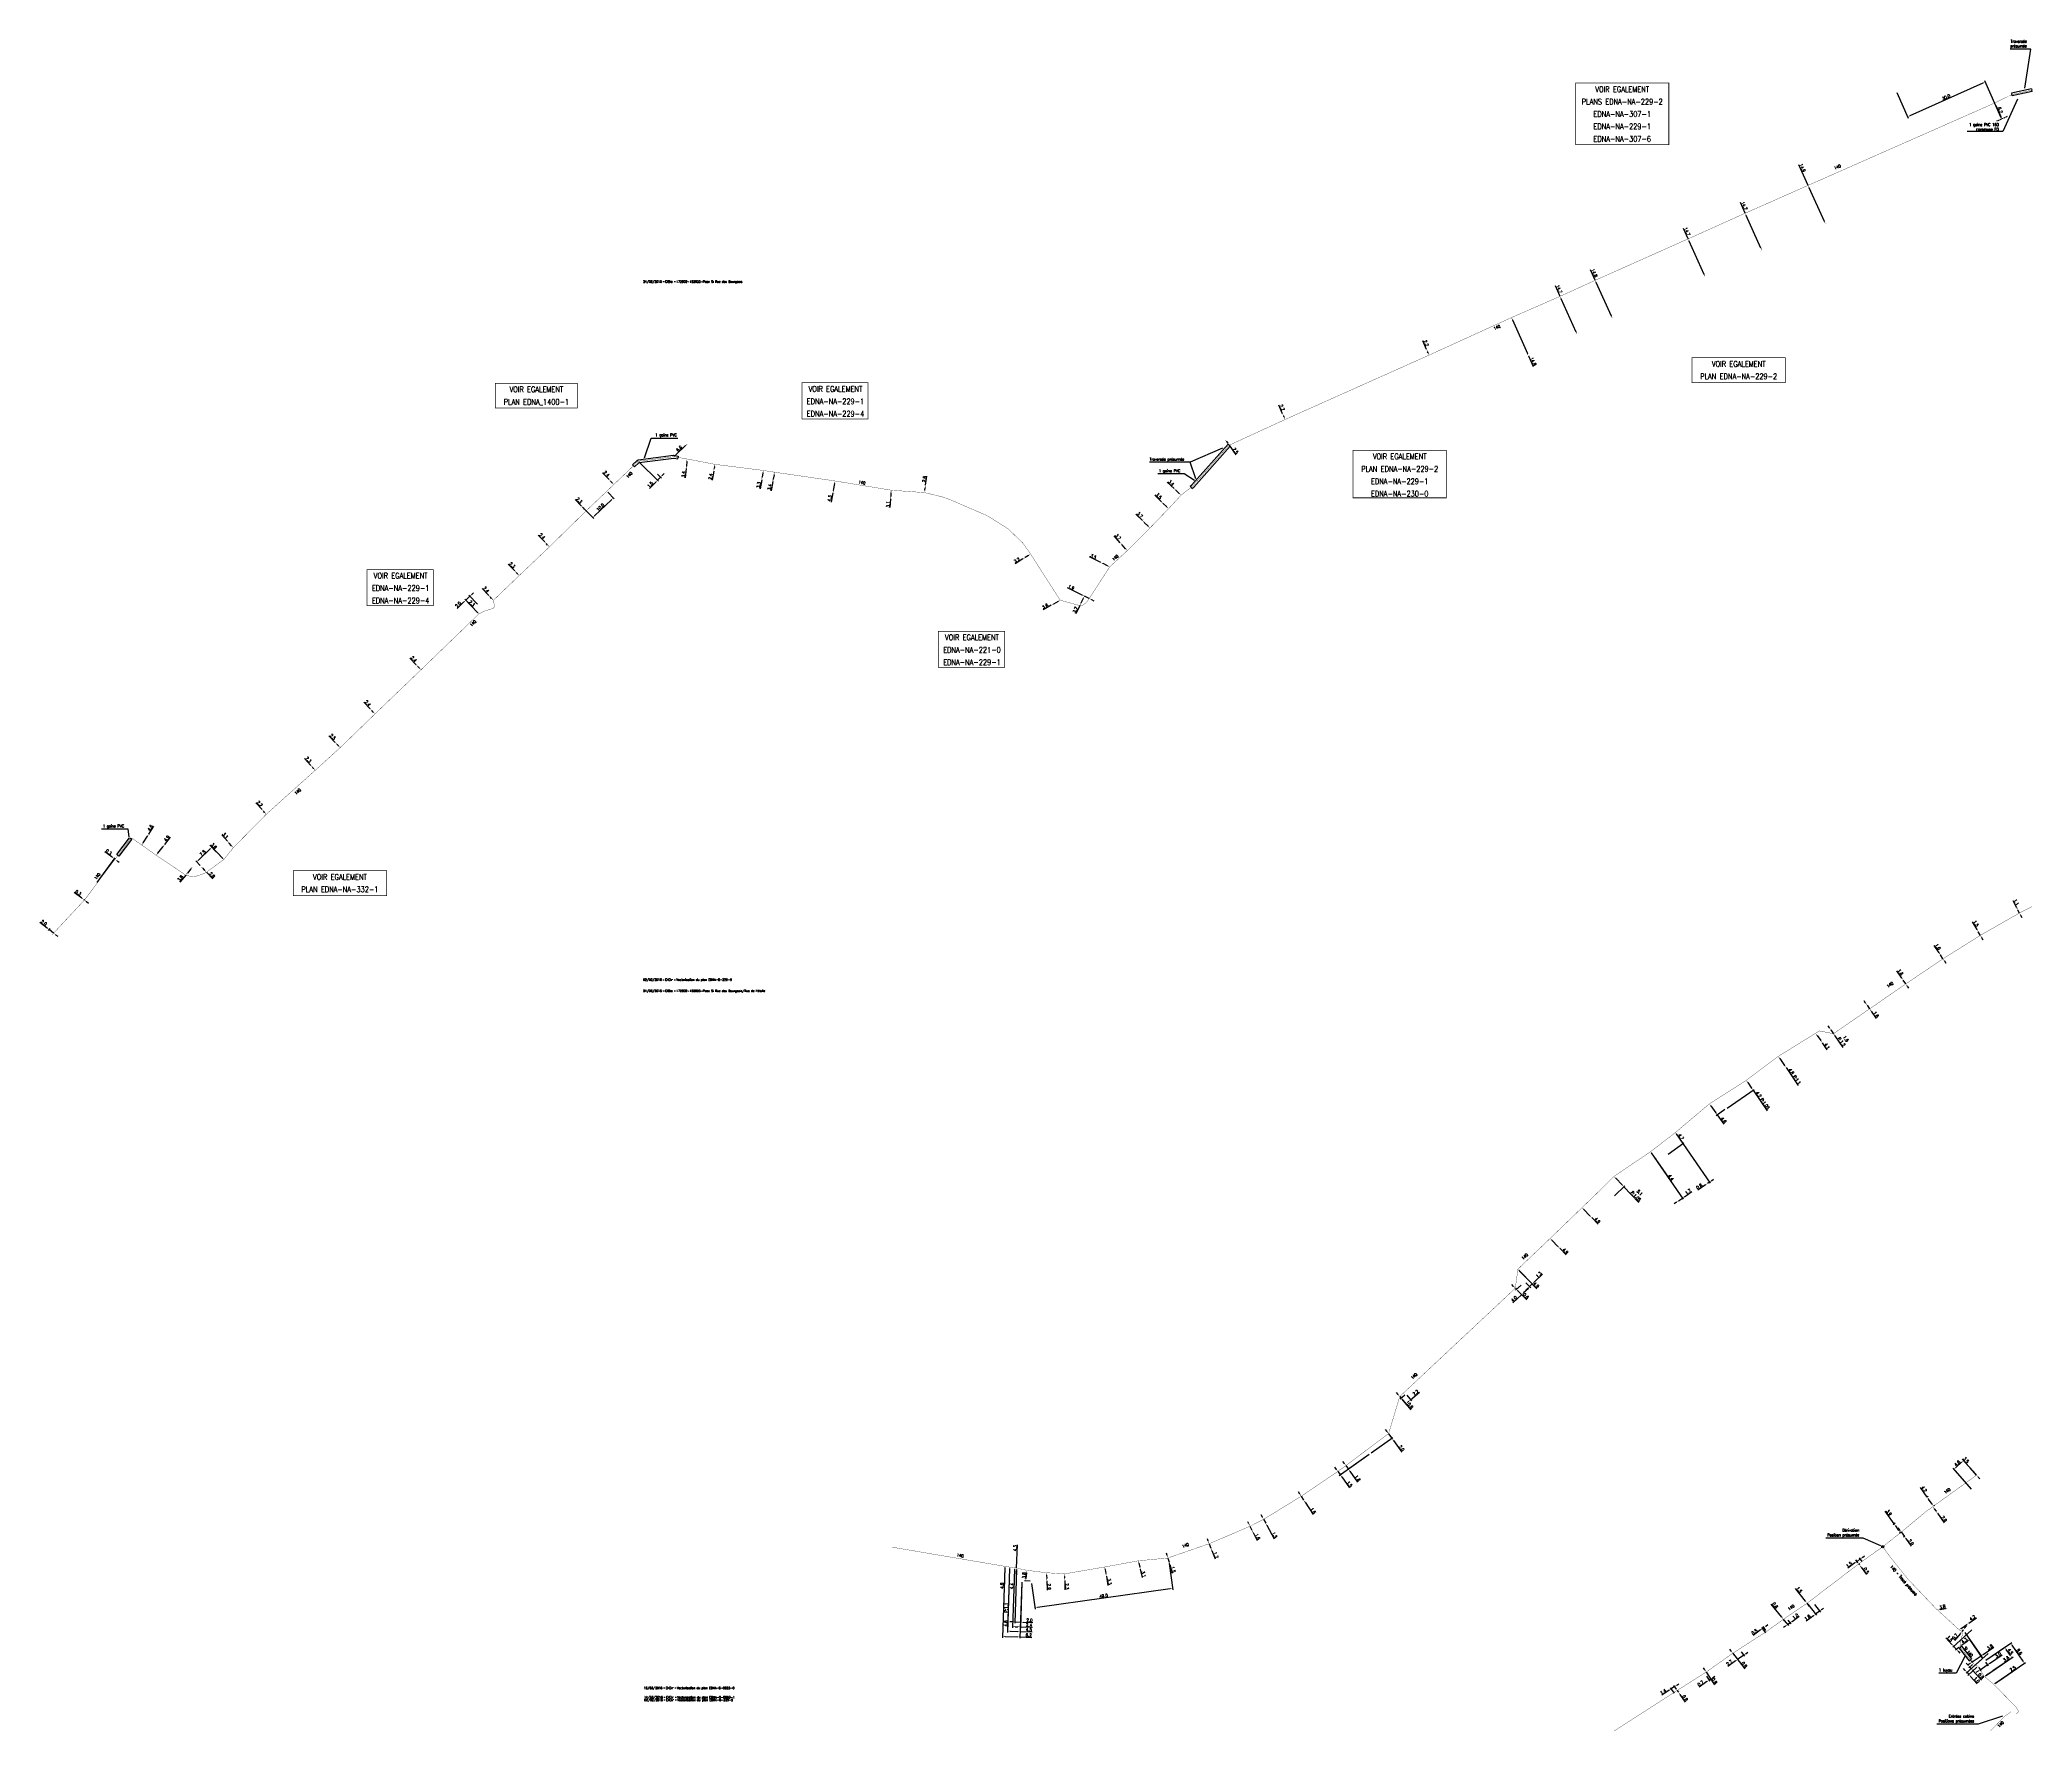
# Model space of a CAD drawing. Header units: millimetres. Extents: x 185011 to 186000, y 128000 to 128990.
# Drawn here: x 185298 to 186000, y 128000 to 128596 of the extents above; entities that cross this region are included whole.
import ezdxf
from ezdxf.enums import TextEntityAlignment as Align

# ---------------------------------------------------------------- set-up
doc = ezdxf.new("R2010")
doc.units = ezdxf.units.MM
doc.header["$PDMODE"] = 34
doc.linetypes.add('DASHED', pattern=[0.75, 0.5, -0.25])
doc.linetypes.add('S_ST', pattern=[14, 8, -1.5, 0, -1.5, 0, -1.5, 0, -1.5])
doc.layers.get('0').update_dxf_attribs({"linetype": 'CONTINUOUS'})
doc.layers.get('Defpoints').update_dxf_attribs({"linetype": 'CONTINUOUS'})
for name, color, linetype in [('S_100', 5, 'CONTINUOUS'), ('S_300', 7, 'CONTINUOUS'), ('S_400', 7, 'CONTINUOUS'), ('S_930', 7, 'CONTINUOUS')]:
    doc.layers.add(name, color=color, linetype=linetype)
doc.layers.add('S_910', color=7, linetype='CONTINUOUS', plot=False)
doc.styles.get("Standard").update_dxf_attribs({"font": 'romans.shx', "width": 0.85})
doc.dimstyles.get("Standard").update_dxf_attribs({"dimtxt": 1.5, "dimasz": 1.2, "dimexe": 0.625, "dimexo": 0.625, "dimgap": 0.25, "dimtad": 1, "dimdec": 1, "dimzin": 0, "dimdsep": 46, "dimtxsty": 'Standard', "dimcen": -0.5, "dimadec": 0, "dimazin": 0, "dimtfac": 1, "dimtdec": 1, "dimtmove": 0, "dimatfit": 3, "dimfxl": 0, "dimtolj": 1, "dimtzin": 0, "dimarcsym": 0})

# ---------------------------------------------------------------- blocks, each defined once
blk = doc.blocks.new('*D15')
at = {"layer": 'Defpoints', "color": 0, "linetype": 'Continuous', "transparency": 16777216}
for p in [(185300.85, 128281.8), (185301.36, 128282.44), (185302.93, 128281.21)]:
    blk.add_point(p, dxfattribs=at)
at = {"layer": 'S_100', "color": 0, "linetype": 'Continuous', "lineweight": -2, "transparency": 16777216}
for p, q in [((185300.65, 128283), (185298.07, 128285.02)), ((185301.14, 128282.16), (185301.65, 128282.81)), ((185302.93, 128281.21), (185301.36, 128282.44)), ((185303.64, 128280.65), (185304.35, 128280.1))]:
    blk.add_line(p, q, dxfattribs=at)
at = {"layer": 'S_100', "color": 0, "linetype": 'Continuous', "transparency": 16777216}
for points in [[(185300.74, 128283.12), (185300.56, 128282.88), (185301.36, 128282.44)], [(185303.73, 128280.77), (185303.54, 128280.54), (185302.93, 128281.21)]]:
    blk.add_solid(points, dxfattribs=at)
at = {"layer": 'S_100', "color": 0, "linetype": 'Continuous', "transparency": 16777216, "insert": (185299.47, 128284.88), "char_height": 1.125, "attachment_point": 5, "rotation": 321.87468}
blk.add_mtext('\\A1;2.0', dxfattribs=at)
blk = doc.blocks.new('*D16')
at = {"layer": 'Defpoints', "color": 0, "linetype": 'Continuous', "transparency": 16777216}
for p in [(185313.53, 128293.05), (185313.53, 128293.05), (185313.77, 128292.87)]:
    blk.add_point(p, dxfattribs=at)
at = {"layer": 'S_100', "color": 0, "linetype": 'Continuous', "lineweight": -2, "transparency": 16777216}
for p, q in [((185312.81, 128293.58), (185310.17, 128295.53)), ((185313.77, 128292.87), (185313.53, 128293.05)), ((185314.49, 128292.34), (185315.22, 128291.8))]:
    blk.add_line(p, q, dxfattribs=at)
at = {"layer": 'S_100', "color": 0, "linetype": 'Continuous', "transparency": 16777216}
for points in [[(185312.89, 128293.7), (185312.72, 128293.46), (185313.53, 128293.05)], [(185314.58, 128292.46), (185314.41, 128292.21), (185313.77, 128292.87)]]:
    blk.add_solid(points, dxfattribs=at)
at = {"layer": 'S_100', "color": 0, "linetype": 'Continuous', "transparency": 16777216, "insert": (185311.57, 128295.43), "char_height": 1.125, "attachment_point": 5, "rotation": 323.55193}
blk.add_mtext('\\A1;0.3', dxfattribs=at)
blk = doc.blocks.new('*D17')
at = {"layer": 'Defpoints', "color": 0, "linetype": 'Continuous', "transparency": 16777216}
for p in [(185333.97, 128312.27), (185336.46, 128316.14), (185336.46, 128316.14)]:
    blk.add_point(p, dxfattribs=at)
at = {"layer": 'S_100', "color": 0, "linetype": 'Continuous', "lineweight": -2, "transparency": 16777216}
for p, q in [((185336.46, 128316.14), (185338.24, 128318.89)), ((185334.37, 128312.02), (185334.37, 128312.02)), ((185334.46, 128313.03), (185335.98, 128315.38)), ((185336.86, 128315.88), (185336.86, 128315.88))]:
    blk.add_line(p, q, dxfattribs=at)
at = {"layer": 'S_100', "color": 0, "linetype": 'Continuous', "transparency": 16777216}
for points in [[(185334.33, 128313.11), (185334.59, 128312.95), (185333.97, 128312.27)], [(185335.85, 128315.46), (185336.1, 128315.3), (185336.46, 128316.14)]]:
    blk.add_solid(points, dxfattribs=at)
at = {"layer": 'S_100', "color": 0, "linetype": 'Continuous', "transparency": 16777216, "insert": (185336.96, 128318.3), "char_height": 1.125, "attachment_point": 5, "rotation": 57.21312}
blk.add_mtext('\\A1;4.6', dxfattribs=at)
blk = doc.blocks.new('*D18')
at = {"layer": 'Defpoints', "color": 0, "linetype": 'Continuous', "transparency": 16777216}
for p in [(185342.11, 128312.5), (185342.11, 128312.5), (185339.06, 128308.66)]:
    blk.add_point(p, dxfattribs=at)
at = {"layer": 'S_100', "color": 0, "linetype": 'Continuous', "lineweight": -2, "transparency": 16777216}
for p, q in [((185339.62, 128309.37), (185341.55, 128311.8)), ((185342.11, 128312.5), (185344.12, 128315.03))]:
    blk.add_line(p, q, dxfattribs=at)
at = {"layer": 'S_100', "color": 0, "linetype": 'Continuous', "transparency": 16777216}
for points in [[(185341.43, 128311.89), (185341.67, 128311.7), (185342.11, 128312.5)], [(185339.5, 128309.46), (185339.74, 128309.28), (185339.06, 128308.66)]]:
    blk.add_solid(points, dxfattribs=at)
at = {"layer": 'S_100', "color": 0, "linetype": 'Continuous', "transparency": 16777216, "insert": (185342.81, 128314.58), "char_height": 1.125, "attachment_point": 5, "rotation": 51.50609}
blk.add_mtext('\\A1;4.9', dxfattribs=at)
blk = doc.blocks.new('*D19')
at = {"layer": 'Defpoints', "color": 0, "linetype": 'Continuous', "transparency": 16777216}
for p in [(185349.47, 128301.68), (185351.87, 128304.63), (185351.87, 128304.63)]:
    blk.add_point(p, dxfattribs=at)
at = {"layer": 'S_100', "color": 0, "linetype": 'Continuous', "lineweight": -2, "transparency": 16777216}
for p, q in [((185349.47, 128301.68), (185347.4, 128299.14)), ((185351.3, 128303.93), (185350.04, 128302.38))]:
    blk.add_line(p, q, dxfattribs=at)
at = {"layer": 'S_100', "color": 0, "linetype": 'Continuous', "transparency": 16777216}
for points in [[(185349.92, 128302.47), (185350.16, 128302.28), (185349.47, 128301.68)], [(185351.19, 128304.02), (185351.42, 128303.84), (185351.87, 128304.63)]]:
    blk.add_solid(points, dxfattribs=at)
at = {"layer": 'S_100', "color": 0, "linetype": 'Continuous', "transparency": 16777216, "insert": (185347.57, 128300.54), "char_height": 1.125, "attachment_point": 5, "rotation": 50.83453}
blk.add_mtext('\\A1;3.8', dxfattribs=at)
blk = doc.blocks.new('*D20')
at = {"layer": 'Defpoints', "color": 0, "linetype": 'Continuous', "transparency": 16777216}
for p in [(185354.83, 128304.72), (185354.83, 128304.72), (185356.76, 128302.69)]:
    blk.add_point(p, dxfattribs=at)
at = {"layer": 'S_100', "color": 0, "linetype": 'Continuous', "lineweight": -2, "transparency": 16777216}
for p, q in [((185355.45, 128304.07), (185356.14, 128303.35)), ((185356.76, 128302.69), (185359.03, 128300.32))]:
    blk.add_line(p, q, dxfattribs=at)
at = {"layer": 'S_100', "color": 0, "linetype": 'Continuous', "transparency": 16777216}
for points in [[(185355.56, 128304.17), (185355.34, 128303.97), (185354.83, 128304.72)], [(185356.25, 128303.45), (185356.03, 128303.24), (185356.76, 128302.69)]]:
    blk.add_solid(points, dxfattribs=at)
at = {"layer": 'S_100', "color": 0, "linetype": 'Continuous', "transparency": 16777216, "insert": (185358.75, 128301.7), "char_height": 1.125, "attachment_point": 5, "rotation": 313.67717}
blk.add_mtext('\\A1;2.8', dxfattribs=at)
blk = doc.blocks.new('*D21')
at = {"layer": 'Defpoints', "color": 0, "linetype": 'Continuous', "transparency": 16777216}
for p in [(185353.3, 128306.32), (185354.83, 128304.72), (185362.88, 128307.15)]:
    blk.add_point(p, dxfattribs=at)
at = {"layer": 'S_100', "color": 0, "linetype": 'Continuous', "lineweight": -2, "transparency": 16777216}
for p, q in [((185362.56, 128307.49), (185358.4, 128311.84)), ((185354.51, 128305.06), (185352.98, 128306.66)), ((185358.08, 128310.88), (185353.95, 128306.94))]:
    blk.add_line(p, q, dxfattribs=at)
at = {"layer": 'S_100', "color": 0, "linetype": 'Continuous', "transparency": 16777216}
for points in [[(185353.85, 128307.05), (185354.06, 128306.83), (185353.3, 128306.32)], [(185357.97, 128310.99), (185358.18, 128310.77), (185358.73, 128311.5)]]:
    blk.add_solid(points, dxfattribs=at)
at = {"layer": 'S_100', "color": 0, "linetype": 'Continuous', "transparency": 16777216, "insert": (185355.47, 128309.43), "char_height": 1.125, "attachment_point": 5, "rotation": 43.67717}
blk.add_mtext('\\A1;7.5', dxfattribs=at)
blk = doc.blocks.new('*D22')
at = {"layer": 'Defpoints', "color": 0, "linetype": 'Continuous', "transparency": 16777216}
for p in [(185360.25, 128309.9), (185360.25, 128309.9), (185362.88, 128307.15)]:
    blk.add_point(p, dxfattribs=at)
at = {"layer": 'S_100', "color": 0, "linetype": 'Continuous', "lineweight": -2, "transparency": 16777216}
for p, q in [((185360.25, 128309.9), (185357.99, 128312.27)), ((185362.26, 128307.8), (185360.88, 128309.25))]:
    blk.add_line(p, q, dxfattribs=at)
at = {"layer": 'S_100', "color": 0, "linetype": 'Continuous', "transparency": 16777216}
for points in [[(185360.98, 128309.35), (185360.77, 128309.14), (185360.25, 128309.9)], [(185362.37, 128307.91), (185362.15, 128307.7), (185362.88, 128307.15)]]:
    blk.add_solid(points, dxfattribs=at)
at = {"layer": 'S_100', "color": 0, "linetype": 'Continuous', "transparency": 16777216, "insert": (185359.35, 128311.93), "char_height": 1.125, "attachment_point": 5, "rotation": 313.67717}
blk.add_mtext('\\A1;3.8', dxfattribs=at)
blk = doc.blocks.new('*D23')
at = {"layer": 'Defpoints', "color": 0, "linetype": 'Continuous', "transparency": 16777216}
for p in [(185364.18, 128313.64), (185364.18, 128313.64), (185366.24, 128311.33)]:
    blk.add_point(p, dxfattribs=at)
at = {"layer": 'S_100', "color": 0, "linetype": 'Continuous', "lineweight": -2, "transparency": 16777216}
for p, q in [((185364.18, 128313.64), (185362.17, 128315.88)), ((185365.64, 128312), (185364.78, 128312.97))]:
    blk.add_line(p, q, dxfattribs=at)
at = {"layer": 'S_100', "color": 0, "linetype": 'Continuous', "transparency": 16777216}
for points in [[(185364.89, 128313.07), (185364.66, 128312.87), (185364.18, 128313.64)], [(185365.75, 128312.1), (185365.53, 128311.9), (185366.24, 128311.33)]]:
    blk.add_solid(points, dxfattribs=at)
at = {"layer": 'S_100', "color": 0, "linetype": 'Continuous', "transparency": 16777216, "insert": (185363.43, 128315.6), "char_height": 1.125, "attachment_point": 5, "rotation": 311.80051}
blk.add_mtext('\\A1;3.1', dxfattribs=at)
blk = doc.blocks.new('*D24')
at = {"layer": 'Defpoints', "color": 0, "linetype": 'Continuous', "transparency": 16777216}
for p in [(185376.38, 128324.75), (185376.38, 128324.75), (185377.85, 128323.12)]:
    blk.add_point(p, dxfattribs=at)
at = {"layer": 'S_100', "color": 0, "linetype": 'Continuous', "lineweight": -2, "transparency": 16777216}
for p, q in [((185376.38, 128324.75), (185374.19, 128327.19)), ((185377.25, 128323.79), (185376.98, 128324.09))]:
    blk.add_line(p, q, dxfattribs=at)
at = {"layer": 'S_100', "color": 0, "linetype": 'Continuous', "transparency": 16777216}
for points in [[(185377.1, 128324.19), (185376.87, 128323.98), (185376.38, 128324.75)], [(185377.36, 128323.89), (185377.14, 128323.69), (185377.85, 128323.12)]]:
    blk.add_solid(points, dxfattribs=at)
at = {"layer": 'S_100', "color": 0, "linetype": 'Continuous', "transparency": 16777216, "insert": (185375.54, 128326.81), "char_height": 1.125, "attachment_point": 5, "rotation": 311.98688}
blk.add_mtext('\\A1;2.2', dxfattribs=at)
blk = doc.blocks.new('*D25')
at = {"layer": 'Defpoints', "color": 0, "linetype": 'Continuous', "transparency": 16777216}
for p in [(185393.56, 128340.31), (185393.56, 128340.31), (185395.13, 128338.63)]:
    blk.add_point(p, dxfattribs=at)
at = {"layer": 'S_100', "color": 0, "linetype": 'Continuous', "lineweight": -2, "transparency": 16777216}
for p, q in [((185393.56, 128340.31), (185391.33, 128342.71)), ((185394.52, 128339.29), (185394.18, 128339.65))]:
    blk.add_line(p, q, dxfattribs=at)
at = {"layer": 'S_100', "color": 0, "linetype": 'Continuous', "transparency": 16777216}
for points in [[(185394.29, 128339.75), (185394.07, 128339.55), (185393.56, 128340.31)], [(185394.63, 128339.39), (185394.41, 128339.18), (185395.13, 128338.63)]]:
    blk.add_solid(points, dxfattribs=at)
at = {"layer": 'S_100', "color": 0, "linetype": 'Continuous', "transparency": 16777216, "insert": (185392.69, 128342.35), "char_height": 1.125, "attachment_point": 5, "rotation": 312.88422}
blk.add_mtext('\\A1;2.3', dxfattribs=at)
blk = doc.blocks.new('*D26')
at = {"layer": 'Defpoints', "color": 0, "linetype": 'Continuous', "transparency": 16777216}
for p in [(185402.19, 128348.36), (185402.19, 128348.36), (185403.89, 128346.58)]:
    blk.add_point(p, dxfattribs=at)
at = {"layer": 'S_100', "color": 0, "linetype": 'Continuous', "lineweight": -2, "transparency": 16777216}
for p, q in [((185402.19, 128348.36), (185399.93, 128350.73)), ((185403.27, 128347.23), (185402.81, 128347.71))]:
    blk.add_line(p, q, dxfattribs=at)
at = {"layer": 'S_100', "color": 0, "linetype": 'Continuous', "transparency": 16777216}
for points in [[(185402.92, 128347.81), (185402.7, 128347.6), (185402.19, 128348.36)], [(185403.38, 128347.33), (185403.16, 128347.13), (185403.89, 128346.58)]]:
    blk.add_solid(points, dxfattribs=at)
at = {"layer": 'S_100', "color": 0, "linetype": 'Continuous', "transparency": 16777216, "insert": (185401.29, 128350.39), "char_height": 1.125, "attachment_point": 5, "rotation": 313.62465}
blk.add_mtext('\\A1;2.5', dxfattribs=at)
blk = doc.blocks.new('*D27')
at = {"layer": 'Defpoints', "color": 0, "linetype": 'Continuous', "transparency": 16777216}
for p in [(185414.51, 128360.22), (185414.51, 128360.22), (185416.17, 128358.48)]:
    blk.add_point(p, dxfattribs=at)
at = {"layer": 'S_100', "color": 0, "linetype": 'Continuous', "lineweight": -2, "transparency": 16777216}
for p, q in [((185414.51, 128360.22), (185412.21, 128362.62)), ((185415.55, 128359.13), (185415.13, 128359.57))]:
    blk.add_line(p, q, dxfattribs=at)
at = {"layer": 'S_100', "color": 0, "linetype": 'Continuous', "transparency": 16777216}
for points in [[(185415.24, 128359.67), (185415.03, 128359.46), (185414.51, 128360.22)], [(185415.66, 128359.24), (185415.44, 128359.03), (185416.17, 128358.48)]]:
    blk.add_solid(points, dxfattribs=at)
at = {"layer": 'S_100', "color": 0, "linetype": 'Continuous', "transparency": 16777216, "insert": (185413.59, 128362.26), "char_height": 1.125, "attachment_point": 5, "rotation": 313.80907}
blk.add_mtext('\\A1;2.4', dxfattribs=at)
blk = doc.blocks.new('*D28')
at = {"layer": 'Defpoints', "color": 0, "linetype": 'Continuous', "transparency": 16777216}
for p in [(185430.71, 128375.75), (185430.71, 128375.75), (185432.37, 128374.02)]:
    blk.add_point(p, dxfattribs=at)
at = {"layer": 'S_100', "color": 0, "linetype": 'Continuous', "lineweight": -2, "transparency": 16777216}
for p, q in [((185430.71, 128375.75), (185428.41, 128378.15)), ((185431.75, 128374.67), (185431.33, 128375.1))]:
    blk.add_line(p, q, dxfattribs=at)
at = {"layer": 'S_100', "color": 0, "linetype": 'Continuous', "transparency": 16777216}
for points in [[(185431.44, 128375.21), (185431.22, 128375), (185430.71, 128375.75)], [(185431.85, 128374.78), (185431.64, 128374.57), (185432.37, 128374.02)]]:
    blk.add_solid(points, dxfattribs=at)
at = {"layer": 'S_100', "color": 0, "linetype": 'Continuous', "transparency": 16777216, "insert": (185429.79, 128377.8), "char_height": 1.125, "attachment_point": 5, "rotation": 313.81475}
blk.add_mtext('\\A1;2.4', dxfattribs=at)
blk = doc.blocks.new('*D29')
at = {"layer": 'Defpoints', "color": 0, "linetype": 'Continuous', "transparency": 16777216}
for p in [(185736, 128464.26), (185736, 128464.26), (185736.9, 128462.26)]:
    blk.add_point(p, dxfattribs=at)
at = {"layer": 'S_100', "color": 0, "linetype": 'Continuous', "lineweight": -2, "transparency": 16777216}
for p, q in [((185736, 128464.26), (185734.66, 128467.25)), ((185736.53, 128463.08), (185736.37, 128463.44))]:
    blk.add_line(p, q, dxfattribs=at)
at = {"layer": 'S_100', "color": 0, "linetype": 'Continuous', "transparency": 16777216}
for points in [[(185736.51, 128463.5), (185736.23, 128463.38), (185736, 128464.26)], [(185736.67, 128463.14), (185736.4, 128463.02), (185736.9, 128462.26)]]:
    blk.add_solid(points, dxfattribs=at)
at = {"layer": 'S_100', "color": 0, "linetype": 'Continuous', "transparency": 16777216, "insert": (185735.83, 128466.48), "char_height": 1.125, "attachment_point": 5, "rotation": 294.14371}
blk.add_mtext('\\A1;2.2', dxfattribs=at)
blk = doc.blocks.new('*D30')
at = {"layer": 'Defpoints', "color": 0, "linetype": 'Continuous', "transparency": 16777216}
for p in [(185786.73, 128486.96), (185786.73, 128486.96), (185787.63, 128484.95)]:
    blk.add_point(p, dxfattribs=at)
at = {"layer": 'S_100', "color": 0, "linetype": 'Continuous', "lineweight": -2, "transparency": 16777216}
for p, q in [((185786.73, 128486.96), (185785.4, 128489.95)), ((185787.26, 128485.77), (185787.1, 128486.14))]:
    blk.add_line(p, q, dxfattribs=at)
at = {"layer": 'S_100', "color": 0, "linetype": 'Continuous', "transparency": 16777216}
for points in [[(185787.24, 128486.2), (185786.96, 128486.08), (185786.73, 128486.96)], [(185787.4, 128485.84), (185787.13, 128485.71), (185787.63, 128484.95)]]:
    blk.add_solid(points, dxfattribs=at)
at = {"layer": 'S_100', "color": 0, "linetype": 'Continuous', "transparency": 16777216, "insert": (185786.57, 128489.17), "char_height": 1.125, "attachment_point": 5, "rotation": 294.0737}
blk.add_mtext('\\A1;2.2', dxfattribs=at)
blk = doc.blocks.new('*D31')
at = {"layer": 'Defpoints', "color": 0, "linetype": 'Continuous', "transparency": 16777216}
for p in [(185816.63, 128498.17), (185822.62, 128484.64), (185822.62, 128484.64)]:
    blk.add_point(p, dxfattribs=at)
at = {"layer": 'S_100', "color": 0, "linetype": 'Continuous', "lineweight": -2, "transparency": 16777216}
for p, q in [((185816.99, 128497.35), (185822.25, 128485.46)), ((185822.62, 128484.64), (185824.26, 128480.93))]:
    blk.add_line(p, q, dxfattribs=at)
at = {"layer": 'S_100', "color": 0, "linetype": 'Continuous', "transparency": 16777216}
for points in [[(185817.13, 128497.41), (185816.86, 128497.29), (185816.63, 128498.17)], [(185822.39, 128485.52), (185822.12, 128485.4), (185822.62, 128484.64)]]:
    blk.add_solid(points, dxfattribs=at)
at = {"layer": 'S_100', "color": 0, "linetype": 'Continuous', "transparency": 16777216, "insert": (185824.3, 128482.68), "char_height": 1.125, "attachment_point": 5, "rotation": 293.86955}
blk.add_mtext('\\A1;14.8', dxfattribs=at)
blk = doc.blocks.new('*D32')
at = {"layer": 'Defpoints', "color": 0, "linetype": 'Continuous', "transparency": 16777216}
for p in [(185833.75, 128505.65), (185839.77, 128492.24), (185839.77, 128492.24)]:
    blk.add_point(p, dxfattribs=at)
at = {"layer": 'S_100', "color": 0, "linetype": 'Continuous', "lineweight": -2, "transparency": 16777216}
for p, q in [((185833.75, 128505.65), (185832.09, 128509.35)), ((185839.4, 128493.07), (185834.12, 128504.83)), ((185834.18, 128505.85), (185834.18, 128505.85)), ((185840.2, 128492.44), (185840.2, 128492.44))]:
    blk.add_line(p, q, dxfattribs=at)
at = {"layer": 'S_100', "color": 0, "linetype": 'Continuous', "transparency": 16777216}
for points in [[(185834.26, 128504.89), (185833.98, 128504.77), (185833.75, 128505.65)], [(185839.54, 128493.13), (185839.27, 128493), (185839.77, 128492.24)]]:
    blk.add_solid(points, dxfattribs=at)
at = {"layer": 'S_100', "color": 0, "linetype": 'Continuous', "transparency": 16777216, "insert": (185833.42, 128508.22), "char_height": 1.125, "attachment_point": 5, "rotation": 294.17942}
blk.add_mtext('\\A1;14.7', dxfattribs=at)
blk = doc.blocks.new('*D33')
at = {"layer": 'Defpoints', "color": 0, "linetype": 'Continuous', "transparency": 16777216}
for p in [(185846.16, 128511.32), (185852.22, 128497.82), (185852.22, 128497.82)]:
    blk.add_point(p, dxfattribs=at)
at = {"layer": 'S_100', "color": 0, "linetype": 'Continuous', "lineweight": -2, "transparency": 16777216}
for p, q in [((185846.16, 128511.32), (185844.5, 128515.01)), ((185851.85, 128498.64), (185846.53, 128510.49))]:
    blk.add_line(p, q, dxfattribs=at)
at = {"layer": 'S_100', "color": 0, "linetype": 'Continuous', "transparency": 16777216}
for points in [[(185846.66, 128510.56), (185846.39, 128510.43), (185846.16, 128511.32)], [(185851.99, 128498.7), (185851.72, 128498.57), (185852.22, 128497.82)]]:
    blk.add_solid(points, dxfattribs=at)
at = {"layer": 'S_100', "color": 0, "linetype": 'Continuous', "transparency": 16777216, "insert": (185845.83, 128513.88), "char_height": 1.125, "attachment_point": 5, "rotation": 294.19149}
blk.add_mtext('\\A1;14.8', dxfattribs=at)
blk = doc.blocks.new('*D34')
at = {"layer": 'Defpoints', "color": 0, "linetype": 'Continuous', "transparency": 16777216}
for p in [(185878.89, 128525.91), (185884.91, 128512.5), (185884.91, 128512.5)]:
    blk.add_point(p, dxfattribs=at)
at = {"layer": 'S_100', "color": 0, "linetype": 'Continuous', "lineweight": -2, "transparency": 16777216}
for p, q in [((185878.89, 128525.91), (185877.23, 128529.61)), ((185884.54, 128513.32), (185879.26, 128525.09))]:
    blk.add_line(p, q, dxfattribs=at)
at = {"layer": 'S_100', "color": 0, "linetype": 'Continuous', "transparency": 16777216}
for points in [[(185879.39, 128525.15), (185879.12, 128525.03), (185878.89, 128525.91)], [(185884.68, 128513.38), (185884.4, 128513.26), (185884.91, 128512.5)]]:
    blk.add_solid(points, dxfattribs=at)
at = {"layer": 'S_100', "color": 0, "linetype": 'Continuous', "transparency": 16777216, "insert": (185878.56, 128528.48), "char_height": 1.125, "attachment_point": 5, "rotation": 294.18063}
blk.add_mtext('\\A1;14.7', dxfattribs=at)
blk = doc.blocks.new('*D35')
at = {"layer": 'Defpoints', "color": 0, "linetype": 'Continuous', "transparency": 16777216}
for p in [(185449.6, 128399.94), (185452.63, 128396.79), (185452.78, 128393.74)]:
    blk.add_point(p, dxfattribs=at)
at = {"layer": 'S_100', "color": 0, "linetype": 'Continuous', "lineweight": -2, "transparency": 16777216}
for p, q in [((185447.51, 128397.93), (185445.15, 128395.66)), ((185452.45, 128394.08), (185447.84, 128398.89)), ((185449.6, 128399.94), (185448.16, 128398.55)), ((185452.3, 128397.13), (185449.28, 128400.28)), ((185450.25, 128400.56), (185450.9, 128401.19))]:
    blk.add_line(p, q, dxfattribs=at)
at = {"layer": 'S_100', "color": 0, "linetype": 'Continuous', "transparency": 16777216}
for points in [[(185447.41, 128398.04), (185447.62, 128397.82), (185448.16, 128398.55)], [(185450.15, 128400.67), (185450.36, 128400.45), (185449.6, 128399.94)]]:
    blk.add_solid(points, dxfattribs=at)
at = {"layer": 'S_100', "color": 0, "linetype": 'Continuous', "transparency": 16777216, "insert": (185445.49, 128397.03), "char_height": 1.125, "attachment_point": 5, "rotation": 43.82042}
blk.add_mtext('\\A1;2.0', dxfattribs=at)
blk = doc.blocks.new('*D36')
at = {"layer": 'Defpoints', "color": 0, "linetype": 'Continuous', "transparency": 16777216}
for p in [(185451.18, 128395.4), (185451.18, 128395.4), (185452.78, 128393.74)]:
    blk.add_point(p, dxfattribs=at)
at = {"layer": 'S_100', "color": 0, "linetype": 'Continuous', "lineweight": -2, "transparency": 16777216}
for p, q in [((185451.18, 128395.4), (185448.91, 128397.77)), ((185452.15, 128394.39), (185451.81, 128394.75))]:
    blk.add_line(p, q, dxfattribs=at)
at = {"layer": 'S_100', "color": 0, "linetype": 'Continuous', "transparency": 16777216}
for points in [[(185451.92, 128394.86), (185451.7, 128394.65), (185451.18, 128395.4)], [(185452.26, 128394.5), (185452.05, 128394.29), (185452.78, 128393.74)]]:
    blk.add_solid(points, dxfattribs=at)
at = {"layer": 'S_100', "color": 0, "linetype": 'Continuous', "transparency": 16777216, "insert": (185450.28, 128397.43), "char_height": 1.125, "attachment_point": 5, "rotation": 313.82042}
blk.add_mtext('\\A1;2.3', dxfattribs=at)
blk = doc.blocks.new('*D37')
at = {"layer": 'Defpoints', "color": 0, "linetype": 'Continuous', "transparency": 16777216}
for p in [(185456.23, 128400.27), (185456.23, 128400.27), (185457.89, 128398.53)]:
    blk.add_point(p, dxfattribs=at)
at = {"layer": 'S_100', "color": 0, "linetype": 'Continuous', "lineweight": -2, "transparency": 16777216}
for p, q in [((185456.23, 128400.27), (185453.94, 128402.67)), ((185457.27, 128399.18), (185456.85, 128399.61))]:
    blk.add_line(p, q, dxfattribs=at)
at = {"layer": 'S_100', "color": 0, "linetype": 'Continuous', "transparency": 16777216}
for points in [[(185456.96, 128399.72), (185456.74, 128399.51), (185456.23, 128400.27)], [(185457.38, 128399.28), (185457.16, 128399.08), (185457.89, 128398.53)]]:
    blk.add_solid(points, dxfattribs=at)
at = {"layer": 'S_100', "color": 0, "linetype": 'Continuous', "transparency": 16777216, "insert": (185455.32, 128402.31), "char_height": 1.125, "attachment_point": 5, "rotation": 313.64841}
blk.add_mtext('\\A1;2.4', dxfattribs=at)
blk = doc.blocks.new('*D38')
at = {"layer": 'Defpoints', "color": 0, "linetype": 'Continuous', "transparency": 16777216}
for p in [(185498.66, 128441.06), (185498.66, 128441.06), (185500.32, 128439.33)]:
    blk.add_point(p, dxfattribs=at)
at = {"layer": 'S_100', "color": 0, "linetype": 'Continuous', "lineweight": -2, "transparency": 16777216}
for p, q in [((185498.66, 128441.06), (185496.37, 128443.46)), ((185499.7, 128439.98), (185499.28, 128440.41))]:
    blk.add_line(p, q, dxfattribs=at)
at = {"layer": 'S_100', "color": 0, "linetype": 'Continuous', "transparency": 16777216}
for points in [[(185499.39, 128440.51), (185499.17, 128440.31), (185498.66, 128441.06)], [(185499.81, 128440.08), (185499.59, 128439.87), (185500.32, 128439.33)]]:
    blk.add_solid(points, dxfattribs=at)
at = {"layer": 'S_100', "color": 0, "linetype": 'Continuous', "transparency": 16777216, "insert": (185497.74, 128443.11), "char_height": 1.125, "attachment_point": 5, "rotation": 313.69917}
blk.add_mtext('\\A1;2.4', dxfattribs=at)
blk = doc.blocks.new('*D39')
at = {"layer": 'Defpoints', "color": 0, "linetype": 'Continuous', "transparency": 16777216}
for p in [(185465.4, 128408.91), (185465.4, 128408.91), (185466.99, 128407.25)]:
    blk.add_point(p, dxfattribs=at)
at = {"layer": 'S_100', "color": 0, "linetype": 'Continuous', "lineweight": -2, "transparency": 16777216}
for p, q in [((185465.4, 128408.91), (185463.13, 128411.27)), ((185466.37, 128407.9), (185466.02, 128408.26))]:
    blk.add_line(p, q, dxfattribs=at)
at = {"layer": 'S_100', "color": 0, "linetype": 'Continuous', "transparency": 16777216}
for points in [[(185466.13, 128408.36), (185465.91, 128408.15), (185465.4, 128408.91)], [(185466.48, 128408), (185466.26, 128407.79), (185466.99, 128407.25)]]:
    blk.add_solid(points, dxfattribs=at)
at = {"layer": 'S_100', "color": 0, "linetype": 'Continuous', "transparency": 16777216, "insert": (185464.49, 128410.93), "char_height": 1.125, "attachment_point": 5, "rotation": 313.86308}
blk.add_mtext('\\A1;2.3', dxfattribs=at)
blk = doc.blocks.new('*D40')
at = {"layer": 'Defpoints', "color": 0, "linetype": 'Continuous', "transparency": 16777216}
for p in [(185475.96, 128419.08), (185475.96, 128419.08), (185477.63, 128417.36)]:
    blk.add_point(p, dxfattribs=at)
at = {"layer": 'S_100', "color": 0, "linetype": 'Continuous', "lineweight": -2, "transparency": 16777216}
for p, q in [((185475.96, 128419.08), (185473.65, 128421.47)), ((185477.01, 128418), (185476.59, 128418.43))]:
    blk.add_line(p, q, dxfattribs=at)
at = {"layer": 'S_100', "color": 0, "linetype": 'Continuous', "transparency": 16777216}
for points in [[(185476.7, 128418.54), (185476.48, 128418.33), (185475.96, 128419.08)], [(185477.11, 128418.11), (185476.9, 128417.9), (185477.63, 128417.36)]]:
    blk.add_solid(points, dxfattribs=at)
at = {"layer": 'S_100', "color": 0, "linetype": 'Continuous', "transparency": 16777216, "insert": (185475.03, 128421.12), "char_height": 1.125, "attachment_point": 5, "rotation": 314.12244}
blk.add_mtext('\\A1;2.4', dxfattribs=at)
blk = doc.blocks.new('*D41')
at = {"layer": 'Defpoints', "color": 0, "linetype": 'Continuous', "transparency": 16777216}
for p in [(185488.99, 128431.71), (185488.99, 128431.71), (185490.58, 128430.05)]:
    blk.add_point(p, dxfattribs=at)
at = {"layer": 'S_100', "color": 0, "linetype": 'Continuous', "lineweight": -2, "transparency": 16777216}
for p, q in [((185488.99, 128431.71), (185486.71, 128434.07)), ((185488.65, 128431.38), (185488.65, 128431.38)), ((185489.96, 128430.7), (185489.61, 128431.06)), ((185490.24, 128429.72), (185490.24, 128429.72))]:
    blk.add_line(p, q, dxfattribs=at)
at = {"layer": 'S_100', "color": 0, "linetype": 'Continuous', "transparency": 16777216}
for points in [[(185489.72, 128431.16), (185489.5, 128430.95), (185488.99, 128431.71)], [(185490.07, 128430.8), (185489.85, 128430.59), (185490.58, 128430.05)]]:
    blk.add_solid(points, dxfattribs=at)
at = {"layer": 'S_100', "color": 0, "linetype": 'Continuous', "transparency": 16777216, "insert": (185488.08, 128433.73), "char_height": 1.125, "attachment_point": 5, "rotation": 313.91134}
blk.add_mtext('\\A1;2.3', dxfattribs=at)
blk = doc.blocks.new('*D42')
at = {"layer": 'Defpoints', "color": 0, "linetype": 'Continuous', "transparency": 16777216}
for p in [(185488.99, 128431.71), (185497.83, 128436.95), (185492.92, 128427.65)]:
    blk.add_point(p, dxfattribs=at)
at = {"layer": 'S_100', "color": 0, "linetype": 'Continuous', "lineweight": -2, "transparency": 16777216}
for p, q in [((185489.31, 128431.37), (185493.25, 128427.31)), ((185499.45, 128433.98), (185493.57, 128428.28)), ((185498.16, 128436.62), (185500.43, 128434.27))]:
    blk.add_line(p, q, dxfattribs=at)
at = {"layer": 'S_100', "color": 0, "linetype": 'Continuous', "transparency": 16777216}
for points in [[(185499.35, 128434.09), (185499.56, 128433.88), (185500.1, 128434.61)], [(185493.46, 128428.38), (185493.67, 128428.17), (185492.92, 128427.65)]]:
    blk.add_solid(points, dxfattribs=at)
at = {"layer": 'S_100', "color": 0, "linetype": 'Continuous', "transparency": 16777216, "insert": (185495.62, 128431.31), "char_height": 1.125, "attachment_point": 5, "rotation": 44.1227}
blk.add_mtext('\\A1;10.0', dxfattribs=at)
blk = doc.blocks.new('*D43')
at = {"layer": 'Defpoints', "color": 0, "linetype": 'Continuous', "transparency": 16777216}
for p in [(185508.93, 128447.53), (185515.37, 128443.31), (185515.73, 128440.85)]:
    blk.add_point(p, dxfattribs=at)
at = {"layer": 'S_100', "color": 0, "linetype": 'Continuous', "lineweight": -2, "transparency": 16777216}
for p, q in [((185509.26, 128447.2), (185516.07, 128440.52)), ((185515.1, 128440.21), (185512.9, 128437.96)), ((185515.7, 128442.98), (185517.12, 128441.59)), ((185516.78, 128441.92), (185515.73, 128440.85)), ((185517.41, 128442.56), (185518.04, 128443.2))]:
    blk.add_line(p, q, dxfattribs=at)
at = {"layer": 'S_100', "color": 0, "linetype": 'Continuous', "transparency": 16777216}
for points in [[(185515, 128440.31), (185515.21, 128440.1), (185515.73, 128440.85)], [(185517.31, 128442.67), (185517.52, 128442.45), (185516.78, 128441.92)]]:
    blk.add_solid(points, dxfattribs=at)
at = {"layer": 'S_100', "color": 0, "linetype": 'Continuous', "transparency": 16777216, "insert": (185513.15, 128439.29), "char_height": 1.125, "attachment_point": 5, "rotation": 45.52767}
blk.add_mtext('\\A1;1.5', dxfattribs=at)
blk = doc.blocks.new('*D44')
at = {"layer": 'Defpoints', "color": 0, "linetype": 'Continuous', "transparency": 16777216}
for p in [(185526.12, 128448.34), (185525.81, 128444.95), (185525.81, 128444.95)]:
    blk.add_point(p, dxfattribs=at)
at = {"layer": 'S_100', "color": 0, "linetype": 'Continuous', "lineweight": -2, "transparency": 16777216}
for p, q in [((185526.03, 128447.44), (185525.89, 128445.85)), ((185525.81, 128444.95), (185525.51, 128441.64))]:
    blk.add_line(p, q, dxfattribs=at)
at = {"layer": 'S_100', "color": 0, "linetype": 'Continuous', "transparency": 16777216}
for points in [[(185525.74, 128445.86), (185526.04, 128445.83), (185525.81, 128444.95)], [(185525.89, 128447.46), (185526.18, 128447.43), (185526.12, 128448.34)]]:
    blk.add_solid(points, dxfattribs=at)
at = {"layer": 'S_100', "color": 0, "linetype": 'Continuous', "transparency": 16777216, "insert": (185524.88, 128442.92), "char_height": 1.125, "attachment_point": 5, "rotation": 84.87256}
blk.add_mtext('\\A1;3.4', dxfattribs=at)
blk = doc.blocks.new('*D45')
at = {"layer": 'Defpoints', "color": 0, "linetype": 'Continuous', "transparency": 16777216}
for p in [(185535.95, 128446.45), (185535.52, 128444.09), (185535.52, 128444.09)]:
    blk.add_point(p, dxfattribs=at)
at = {"layer": 'S_100', "color": 0, "linetype": 'Continuous', "lineweight": -2, "transparency": 16777216}
for p, q in [((185535.79, 128445.56), (185535.68, 128444.97)), ((185535.52, 128444.09), (185534.93, 128440.82))]:
    blk.add_line(p, q, dxfattribs=at)
at = {"layer": 'S_100', "color": 0, "linetype": 'Continuous', "transparency": 16777216}
for points in [[(185535.64, 128445.59), (185535.93, 128445.54), (185535.95, 128446.45)], [(185535.53, 128445), (185535.83, 128444.95), (185535.52, 128444.09)]]:
    blk.add_solid(points, dxfattribs=at)
at = {"layer": 'S_100', "color": 0, "linetype": 'Continuous', "transparency": 16777216, "insert": (185534.41, 128442.14), "char_height": 1.125, "attachment_point": 5, "rotation": 79.7897}
blk.add_mtext('\\A1;2.4', dxfattribs=at)
blk = doc.blocks.new('*D46')
at = {"layer": 'Defpoints', "color": 0, "linetype": 'Continuous', "transparency": 16777216}
for p in [(185552.43, 128441.04), (185552.43, 128441.04), (185553.02, 128444.29)]:
    blk.add_point(p, dxfattribs=at)
at = {"layer": 'S_100', "color": 0, "linetype": 'Continuous', "lineweight": -2, "transparency": 16777216}
for p, q in [((185552.43, 128441.04), (185551.85, 128437.81)), ((185552.86, 128443.4), (185552.59, 128441.93))]:
    blk.add_line(p, q, dxfattribs=at)
at = {"layer": 'S_100', "color": 0, "linetype": 'Continuous', "transparency": 16777216}
for points in [[(185552.45, 128441.95), (185552.74, 128441.9), (185552.43, 128441.04)], [(185552.71, 128443.43), (185553.01, 128443.38), (185553.02, 128444.29)]]:
    blk.add_solid(points, dxfattribs=at)
at = {"layer": 'S_100', "color": 0, "linetype": 'Continuous', "transparency": 16777216, "insert": (185551.33, 128439.12), "char_height": 1.125, "attachment_point": 5, "rotation": 79.7897}
blk.add_mtext('\\A1;3.3', dxfattribs=at)
blk = doc.blocks.new('*D47')
at = {"layer": 'Defpoints', "color": 0, "linetype": 'Continuous', "transparency": 16777216}
for p in [(185556.34, 128440.34), (185556.34, 128440.34), (185556.95, 128443.68)]:
    blk.add_point(p, dxfattribs=at)
at = {"layer": 'S_100', "color": 0, "linetype": 'Continuous', "lineweight": -2, "transparency": 16777216}
for p, q in [((185556.34, 128440.34), (185555.75, 128437.06)), ((185556.79, 128442.8), (185556.5, 128441.22))]:
    blk.add_line(p, q, dxfattribs=at)
at = {"layer": 'S_100', "color": 0, "linetype": 'Continuous', "transparency": 16777216}
for points in [[(185556.35, 128441.25), (185556.65, 128441.19), (185556.34, 128440.34)], [(185556.64, 128442.82), (185556.93, 128442.77), (185556.95, 128443.68)]]:
    blk.add_solid(points, dxfattribs=at)
at = {"layer": 'S_100', "color": 0, "linetype": 'Continuous', "transparency": 16777216, "insert": (185555.23, 128438.39), "char_height": 1.125, "attachment_point": 5, "rotation": 79.77784}
blk.add_mtext('\\A1;3.4', dxfattribs=at)
blk = doc.blocks.new('*D48')
at = {"layer": 'Defpoints', "color": 0, "linetype": 'Continuous', "transparency": 16777216}
for p in [(185578.29, 128440.58), (185577.51, 128436.36), (185577.51, 128436.36)]:
    blk.add_point(p, dxfattribs=at)
at = {"layer": 'S_100', "color": 0, "linetype": 'Continuous', "lineweight": -2, "transparency": 16777216}
for p, q in [((185578.13, 128439.7), (185577.67, 128437.24)), ((185578.75, 128440.5), (185578.75, 128440.5)), ((185577.51, 128436.36), (185576.91, 128433.13)), ((185577.97, 128436.27), (185577.97, 128436.27))]:
    blk.add_line(p, q, dxfattribs=at)
at = {"layer": 'S_100', "color": 0, "linetype": 'Continuous', "transparency": 16777216}
for points in [[(185577.98, 128439.73), (185578.27, 128439.67), (185578.29, 128440.58)], [(185577.52, 128437.27), (185577.82, 128437.21), (185577.51, 128436.36)]]:
    blk.add_solid(points, dxfattribs=at)
at = {"layer": 'S_100', "color": 0, "linetype": 'Continuous', "transparency": 16777216, "insert": (185576.39, 128434.44), "char_height": 1.125, "attachment_point": 5, "rotation": 79.48348}
blk.add_mtext('\\A1;4.3', dxfattribs=at)
blk = doc.blocks.new('*D49')
at = {"layer": 'Defpoints', "color": 0, "linetype": 'Continuous', "transparency": 16777216}
for p in [(185526.27, 128453.67), (185526.27, 128453.67), (185521.48, 128449.13)]:
    blk.add_point(p, dxfattribs=at)
at = {"layer": 'S_100', "color": 0, "linetype": 'Continuous', "lineweight": -2, "transparency": 16777216}
blk.add_line((185522.13, 128449.75), (185525.62, 128453.05), dxfattribs=at)
at = {"layer": 'S_100', "color": 0, "linetype": 'Continuous', "transparency": 16777216}
for points in [[(185525.52, 128453.16), (185525.72, 128452.94), (185526.27, 128453.67)], [(185522.03, 128449.86), (185522.24, 128449.64), (185521.48, 128449.13)]]:
    blk.add_solid(points, dxfattribs=at)
at = {"layer": 'S_100', "color": 0, "linetype": 'Continuous', "transparency": 16777216, "insert": (185523.36, 128451.95), "char_height": 1.125, "attachment_point": 5, "rotation": 43.45847}
blk.add_mtext('\\A1;6.6', dxfattribs=at)
blk = doc.blocks.new('*D50')
at = {"layer": 'Defpoints', "color": 0, "linetype": 'Continuous', "transparency": 16777216}
for p in [(185671.91, 128411.84), (185671.91, 128411.84), (185675.06, 128410.31)]:
    blk.add_point(p, dxfattribs=at)
at = {"layer": 'S_100', "color": 0, "linetype": 'Continuous', "lineweight": -2, "transparency": 16777216}
for p, q in [((185671.91, 128411.84), (185667.89, 128413.79)), ((185674.25, 128410.71), (185672.72, 128411.45))]:
    blk.add_line(p, q, dxfattribs=at)
at = {"layer": 'S_100', "color": 0, "linetype": 'Continuous', "transparency": 16777216}
for points in [[(185672.78, 128411.58), (185672.65, 128411.31), (185671.91, 128411.84)], [(185674.31, 128410.84), (185674.18, 128410.57), (185675.06, 128410.31)]]:
    blk.add_solid(points, dxfattribs=at)
at = {"layer": 'S_100', "color": 0, "linetype": 'Continuous', "transparency": 16777216, "insert": (185669.28, 128413.95), "char_height": 1.125, "attachment_point": 5, "rotation": 334.10086}
blk.add_mtext('\\A1;3.5', dxfattribs=at)
blk = doc.blocks.new('*D51')
at = {"layer": 'Defpoints', "color": 0, "linetype": 'Continuous', "transparency": 16777216}
for p in [(185693.29, 128433.24), (185693.29, 128433.24), (185695.8, 128430.79)]:
    blk.add_point(p, dxfattribs=at)
at = {"layer": 'S_100', "color": 0, "linetype": 'Continuous', "lineweight": -2, "transparency": 16777216}
for p, q in [((185693.29, 128433.24), (185690.95, 128435.53)), ((185695.15, 128431.42), (185693.94, 128432.61))]:
    blk.add_line(p, q, dxfattribs=at)
at = {"layer": 'S_100', "color": 0, "linetype": 'Continuous', "transparency": 16777216}
for points in [[(185694.04, 128432.71), (185693.83, 128432.5), (185693.29, 128433.24)], [(185695.26, 128431.52), (185695.05, 128431.31), (185695.8, 128430.79)]]:
    blk.add_solid(points, dxfattribs=at)
at = {"layer": 'S_100', "color": 0, "linetype": 'Continuous', "transparency": 16777216, "insert": (185692.33, 128435.24), "char_height": 1.125, "attachment_point": 5, "rotation": 315.58974}
blk.add_mtext('\\A1;3.5', dxfattribs=at)
blk = doc.blocks.new('*D52')
at = {"layer": 'Defpoints', "color": 0, "linetype": 'Continuous', "transparency": 16777216}
for p in [(185597.83, 128434.25), (185597.83, 128434.25), (185598.03, 128437.34)]:
    blk.add_point(p, dxfattribs=at)
at = {"layer": 'S_100', "color": 0, "linetype": 'Continuous', "lineweight": -2, "transparency": 16777216}
for p, q in [((185597.83, 128434.25), (185597.64, 128431.25)), ((185597.97, 128436.44), (185597.89, 128435.14)), ((185598.3, 128434.22), (185598.3, 128434.22)), ((185598.5, 128437.31), (185598.5, 128437.31))]:
    blk.add_line(p, q, dxfattribs=at)
at = {"layer": 'S_100', "color": 0, "linetype": 'Continuous', "transparency": 16777216}
for points in [[(185597.74, 128435.15), (185598.04, 128435.14), (185597.83, 128434.25)], [(185597.82, 128436.45), (185598.12, 128436.43), (185598.03, 128437.34)]]:
    blk.add_solid(points, dxfattribs=at)
at = {"layer": 'S_100', "color": 0, "linetype": 'Continuous', "transparency": 16777216, "insert": (185596.96, 128432.34), "char_height": 1.125, "attachment_point": 5, "rotation": 86.39118}
blk.add_mtext('\\A1;3.1', dxfattribs=at)
blk = doc.blocks.new('*D53')
at = {"layer": 'Defpoints', "color": 0, "linetype": 'Continuous', "transparency": 16777216}
for p in [(185610.2, 128439.05), (185610.2, 128439.05), (185609.82, 128436.48)]:
    blk.add_point(p, dxfattribs=at)
at = {"layer": 'S_100', "color": 0, "linetype": 'Continuous', "lineweight": -2, "transparency": 16777216}
for p, q in [((185609.95, 128437.37), (185610.07, 128438.16)), ((185610.2, 128439.05), (185610.67, 128442.29))]:
    blk.add_line(p, q, dxfattribs=at)
at = {"layer": 'S_100', "color": 0, "linetype": 'Continuous', "transparency": 16777216}
for points in [[(185609.92, 128438.18), (185610.21, 128438.14), (185610.2, 128439.05)], [(185609.8, 128437.39), (185610.1, 128437.35), (185609.82, 128436.48)]]:
    blk.add_solid(points, dxfattribs=at)
at = {"layer": 'S_100', "color": 0, "linetype": 'Continuous', "transparency": 16777216, "insert": (185609.76, 128441.23), "char_height": 1.125, "attachment_point": 5, "rotation": 81.66118}
blk.add_mtext('\\A1;2.6', dxfattribs=at)
blk = doc.blocks.new('*D54')
at = {"layer": 'Defpoints', "color": 0, "linetype": 'Continuous', "transparency": 16777216}
for p in [(185715.72, 128455.22), (185715.72, 128455.22), (185717.14, 128453.17)]:
    blk.add_point(p, dxfattribs=at)
at = {"layer": 'S_100', "color": 0, "linetype": 'Continuous', "lineweight": -2, "transparency": 16777216}
for p, q in [((185716.23, 128454.48), (185716.63, 128453.91)), ((185717.14, 128453.17), (185719.45, 128449.83))]:
    blk.add_line(p, q, dxfattribs=at)
at = {"layer": 'S_100', "color": 0, "linetype": 'Continuous', "transparency": 16777216}
for points in [[(185716.36, 128454.57), (185716.11, 128454.4), (185715.72, 128455.22)], [(185716.76, 128453.99), (185716.51, 128453.82), (185717.14, 128453.17)]]:
    blk.add_solid(points, dxfattribs=at)
at = {"layer": 'S_100', "color": 0, "linetype": 'Continuous', "transparency": 16777216, "insert": (185719.39, 128451.23), "char_height": 1.125, "attachment_point": 5, "rotation": 304.65335}
blk.add_mtext('\\A1;2.5', dxfattribs=at)
blk = doc.blocks.new('*D55')
at = {"layer": 'Defpoints', "color": 0, "linetype": 'Continuous', "transparency": 16777216}
for p in [(185644.49, 128413.1), (185644.49, 128413.1), (185647.19, 128414.81)]:
    blk.add_point(p, dxfattribs=at)
at = {"layer": 'S_100', "color": 0, "linetype": 'Continuous', "lineweight": -2, "transparency": 16777216}
for p, q in [((185644.49, 128413.1), (185641.73, 128411.34)), ((185646.43, 128414.33), (185645.25, 128413.58))]:
    blk.add_line(p, q, dxfattribs=at)
at = {"layer": 'S_100', "color": 0, "linetype": 'Continuous', "transparency": 16777216}
for points in [[(185645.17, 128413.71), (185645.33, 128413.45), (185644.49, 128413.1)], [(185646.35, 128414.46), (185646.52, 128414.2), (185647.19, 128414.81)]]:
    blk.add_solid(points, dxfattribs=at)
at = {"layer": 'S_100', "color": 0, "linetype": 'Continuous', "transparency": 16777216, "insert": (185642.33, 128412.61), "char_height": 1.125, "attachment_point": 5, "rotation": 32.41373}
blk.add_mtext('\\A1;3.2', dxfattribs=at)
blk = doc.blocks.new('*D56')
at = {"layer": 'Defpoints', "color": 0, "linetype": 'Continuous', "transparency": 16777216}
for p in [(185654.49, 128396.78), (185654.49, 128396.78), (185657.64, 128398.53)]:
    blk.add_point(p, dxfattribs=at)
at = {"layer": 'S_100', "color": 0, "linetype": 'Continuous', "lineweight": -2, "transparency": 16777216}
for p, q in [((185654.49, 128396.78), (185651.63, 128395.18)), ((185656.85, 128398.09), (185655.28, 128397.22))]:
    blk.add_line(p, q, dxfattribs=at)
at = {"layer": 'S_100', "color": 0, "linetype": 'Continuous', "transparency": 16777216}
for points in [[(185655.21, 128397.35), (185655.35, 128397.09), (185654.49, 128396.78)], [(185656.78, 128398.22), (185656.92, 128397.96), (185657.64, 128398.53)]]:
    blk.add_solid(points, dxfattribs=at)
at = {"layer": 'S_100', "color": 0, "linetype": 'Continuous', "transparency": 16777216, "insert": (185652.3, 128396.42), "char_height": 1.125, "attachment_point": 5, "rotation": 29.12491}
blk.add_mtext('\\A1;3.6', dxfattribs=at)
blk = doc.blocks.new('*D57')
at = {"layer": 'Defpoints', "color": 0, "linetype": 'Continuous', "transparency": 16777216}
for p in [(185664.52, 128396.67), (185666.14, 128400), (185666.14, 128400)]:
    blk.add_point(p, dxfattribs=at)
at = {"layer": 'S_100', "color": 0, "linetype": 'Continuous', "lineweight": -2, "transparency": 16777216}
for p, q in [((185664.52, 128396.67), (185663.08, 128393.72)), ((185665.75, 128399.19), (185664.91, 128397.48))]:
    blk.add_line(p, q, dxfattribs=at)
at = {"layer": 'S_100', "color": 0, "linetype": 'Continuous', "transparency": 16777216}
for points in [[(185664.78, 128397.54), (185665.05, 128397.41), (185664.52, 128396.67)], [(185665.61, 128399.25), (185665.88, 128399.12), (185666.14, 128400)]]:
    blk.add_solid(points, dxfattribs=at)
at = {"layer": 'S_100', "color": 0, "linetype": 'Continuous', "transparency": 16777216, "insert": (185662.93, 128395.12), "char_height": 1.125, "attachment_point": 5, "rotation": 64.00381}
blk.add_mtext('\\A1;3.7', dxfattribs=at)
blk = doc.blocks.new('*D58')
at = {"layer": 'Defpoints', "color": 0, "linetype": 'Continuous', "transparency": 16777216}
for p in [(185666.14, 128400), (185666.14, 128400), (185667.85, 128399.16)]:
    blk.add_point(p, dxfattribs=at)
at = {"layer": 'S_100', "color": 0, "linetype": 'Continuous', "lineweight": -2, "transparency": 16777216}
for p, q in [((185665.33, 128400.39), (185660.18, 128402.9)), ((185667.85, 128399.16), (185666.14, 128400)), ((185668.66, 128398.77), (185669.47, 128398.37))]:
    blk.add_line(p, q, dxfattribs=at)
at = {"layer": 'S_100', "color": 0, "linetype": 'Continuous', "transparency": 16777216}
for points in [[(185665.4, 128400.52), (185665.27, 128400.25), (185666.14, 128400)], [(185668.72, 128398.9), (185668.59, 128398.63), (185667.85, 128399.16)]]:
    blk.add_solid(points, dxfattribs=at)
at = {"layer": 'S_100', "color": 0, "linetype": 'Continuous', "transparency": 16777216, "insert": (185661.5, 128403.09), "char_height": 1.125, "attachment_point": 5, "rotation": 334.00381}
blk.add_mtext('\\A1;1.9', dxfattribs=at)
blk = doc.blocks.new('*D59')
at = {"layer": 'Defpoints', "color": 0, "linetype": 'Continuous', "transparency": 16777216}
for p in [(185678.8, 128418.78), (185678.8, 128418.78), (185681.26, 128416.03)]:
    blk.add_point(p, dxfattribs=at)
at = {"layer": 'S_100', "color": 0, "linetype": 'Continuous', "lineweight": -2, "transparency": 16777216}
for p, q in [((185678.8, 128418.78), (185676.61, 128421.22)), ((185680.66, 128416.7), (185679.4, 128418.11))]:
    blk.add_line(p, q, dxfattribs=at)
at = {"layer": 'S_100', "color": 0, "linetype": 'Continuous', "transparency": 16777216}
for points in [[(185679.51, 128418.21), (185679.28, 128418.01), (185678.8, 128418.78)], [(185680.78, 128416.8), (185680.55, 128416.6), (185681.26, 128416.03)]]:
    blk.add_solid(points, dxfattribs=at)
at = {"layer": 'S_100', "color": 0, "linetype": 'Continuous', "transparency": 16777216, "insert": (185677.96, 128420.84), "char_height": 1.125, "attachment_point": 5, "rotation": 311.86239}
blk.add_mtext('\\A1;3.7', dxfattribs=at)
blk = doc.blocks.new('*D60')
at = {"layer": 'Defpoints', "color": 0, "linetype": 'Continuous', "transparency": 16777216}
for p in [(185686.61, 128426.62), (185686.61, 128426.62), (185689.22, 128424)]:
    blk.add_point(p, dxfattribs=at)
at = {"layer": 'S_100', "color": 0, "linetype": 'Continuous', "lineweight": -2, "transparency": 16777216}
for p, q in [((185686.61, 128426.62), (185684.3, 128428.94)), ((185686.95, 128426.95), (185686.95, 128426.95)), ((185688.59, 128424.63), (185687.25, 128425.98)), ((185689.56, 128424.33), (185689.56, 128424.33))]:
    blk.add_line(p, q, dxfattribs=at)
at = {"layer": 'S_100', "color": 0, "linetype": 'Continuous', "transparency": 16777216}
for points in [[(185687.35, 128426.08), (185687.14, 128425.87), (185686.61, 128426.62)], [(185688.7, 128424.74), (185688.48, 128424.53), (185689.22, 128424)]]:
    blk.add_solid(points, dxfattribs=at)
at = {"layer": 'S_100', "color": 0, "linetype": 'Continuous', "transparency": 16777216, "insert": (185685.67, 128428.63), "char_height": 1.125, "attachment_point": 5, "rotation": 314.90106}
blk.add_mtext('\\A1;3.7', dxfattribs=at)
blk = doc.blocks.new('*D61')
at = {"layer": 'Defpoints', "color": 0, "linetype": 'Continuous', "transparency": 16777216}
for p in [(185697.74, 128437.91), (185697.74, 128437.91), (185700.2, 128435.57)]:
    blk.add_point(p, dxfattribs=at)
at = {"layer": 'S_100', "color": 0, "linetype": 'Continuous', "lineweight": -2, "transparency": 16777216}
for p, q in [((185697.74, 128437.91), (185695.33, 128440.2)), ((185699.55, 128436.19), (185698.39, 128437.29))]:
    blk.add_line(p, q, dxfattribs=at)
at = {"layer": 'S_100', "color": 0, "linetype": 'Continuous', "transparency": 16777216}
for points in [[(185698.5, 128437.4), (185698.29, 128437.18), (185697.74, 128437.91)], [(185699.65, 128436.3), (185699.45, 128436.08), (185700.2, 128435.57)]]:
    blk.add_solid(points, dxfattribs=at)
at = {"layer": 'S_100', "color": 0, "linetype": 'Continuous', "transparency": 16777216, "insert": (185696.73, 128439.91), "char_height": 1.125, "attachment_point": 5, "rotation": 316.43989}
blk.add_mtext('\\A1;3.4', dxfattribs=at)
blk = doc.blocks.new('*D62')
at = {"layer": 'Defpoints', "color": 0, "linetype": 'Continuous', "transparency": 16777216}
for p in [(185952.18, 128577.96), (185956.22, 128568.94), (185989.42, 128568.18)]:
    blk.add_point(p, dxfattribs=at)
at = {"layer": 'S_100', "color": 0, "linetype": 'Continuous', "lineweight": -2, "transparency": 16777216}
for p, q in [((185982.78, 128580.83), (185957.04, 128569.31)), ((185989.23, 128568.61), (185983.41, 128581.63)), ((185952.37, 128577.53), (185956.41, 128568.51))]:
    blk.add_line(p, q, dxfattribs=at)
at = {"layer": 'S_100', "color": 0, "linetype": 'Continuous', "transparency": 16777216}
for points in [[(185982.72, 128580.97), (185982.84, 128580.69), (185983.6, 128581.2)], [(185956.98, 128569.45), (185957.1, 128569.17), (185956.22, 128568.94)]]:
    blk.add_solid(points, dxfattribs=at)
at = {"layer": 'S_100', "color": 0, "linetype": 'Continuous', "transparency": 16777216, "insert": (185969.76, 128575.83), "char_height": 1.125, "attachment_point": 5, "rotation": 24.11189}
blk.add_mtext('\\A1;30.0', dxfattribs=at)
blk = doc.blocks.new('*D63')
at = {"layer": 'Defpoints', "color": 0, "linetype": 'Continuous', "transparency": 16777216}
for p in [(185899.01, 128534.96), (185904.91, 128521.78), (185904.92, 128521.79)]:
    blk.add_point(p, dxfattribs=at)
at = {"layer": 'S_100', "color": 0, "linetype": 'Continuous', "lineweight": -2, "transparency": 16777216}
for p, q in [((185899.01, 128534.96), (185897.34, 128538.68)), ((185904.55, 128522.61), (185899.38, 128534.14)), ((185904.49, 128521.6), (185904.49, 128521.59))]:
    blk.add_line(p, q, dxfattribs=at)
at = {"layer": 'S_100', "color": 0, "linetype": 'Continuous', "transparency": 16777216}
for points in [[(185899.51, 128534.2), (185899.24, 128534.08), (185899.01, 128534.96)], [(185904.68, 128522.67), (185904.41, 128522.54), (185904.91, 128521.78)]]:
    blk.add_solid(points, dxfattribs=at)
at = {"layer": 'S_100', "color": 0, "linetype": 'Continuous', "transparency": 16777216, "insert": (185898.67, 128537.55), "char_height": 1.125, "attachment_point": 5, "rotation": 294.14068}
blk.add_mtext('\\A1;14.7', dxfattribs=at)
blk = doc.blocks.new('*D64')
at = {"layer": 'Defpoints', "color": 0, "linetype": 'Continuous', "transparency": 16777216}
for p in [(185921.15, 128544.76), (185927.29, 128531.19), (185927.29, 128531.19)]:
    blk.add_point(p, dxfattribs=at)
at = {"layer": 'S_100', "color": 0, "linetype": 'Continuous', "lineweight": -2, "transparency": 16777216}
for p, q in [((185921.15, 128544.76), (185917.85, 128552.03)), ((185926.92, 128532.01), (185921.52, 128543.94)), ((185921.57, 128544.96), (185921.57, 128544.96)), ((185927.72, 128531.38), (185927.72, 128531.38))]:
    blk.add_line(p, q, dxfattribs=at)
at = {"layer": 'S_100', "color": 0, "linetype": 'Continuous', "transparency": 16777216}
for points in [[(185921.65, 128544.01), (185921.38, 128543.88), (185921.15, 128544.76)], [(185927.06, 128532.07), (185926.78, 128531.95), (185927.29, 128531.19)]]:
    blk.add_solid(points, dxfattribs=at)
at = {"layer": 'S_100', "color": 0, "linetype": 'Continuous', "transparency": 16777216, "insert": (185919.18, 128550.93), "char_height": 1.125, "attachment_point": 5, "rotation": 294.3636}
blk.add_mtext('\\A1;14.9', dxfattribs=at)
blk = doc.blocks.new('*D65')
at = {"layer": 'Defpoints', "color": 0, "linetype": 'Continuous', "transparency": 16777216}
for p in [(185986.91, 128573.8), (185989.42, 128568.18), (185989.42, 128568.18)]:
    blk.add_point(p, dxfattribs=at)
at = {"layer": 'S_100', "color": 0, "linetype": 'Continuous', "lineweight": -2, "transparency": 16777216}
blk.add_line((185987.28, 128572.97), (185989.06, 128569), dxfattribs=at)
at = {"layer": 'S_100', "color": 0, "linetype": 'Continuous', "transparency": 16777216}
for points in [[(185987.42, 128573.04), (185987.14, 128572.91), (185986.91, 128573.8)], [(185989.19, 128569.06), (185988.92, 128568.94), (185989.42, 128568.18)]]:
    blk.add_solid(points, dxfattribs=at)
at = {"layer": 'S_100', "color": 0, "linetype": 'Continuous', "transparency": 16777216, "insert": (185988.85, 128571.3), "char_height": 1.125, "attachment_point": 5, "rotation": 294.11189}
blk.add_mtext('\\A1;6.2', dxfattribs=at)
blk = doc.blocks.new('GIS_MODF')
at = {"color": 0, "linetype": 'Continuous', "flags": 128}
for points in [[(-2.26, -0.01), (-1.76, -0.01)], [(1.76, -0.01), (2.26, -0.01)]]:
    blk.add_lwpolyline(points, dxfattribs=at)
at = {"color": 0, "linetype": 'Continuous'}
blk.add_attdef('DATE', text='', height=0.75, dxfattribs=at).set_placement((-2.58, -0.39), align=Align.RIGHT)
at = {"color": 0, "linetype": 'Continuous', "width": 3.590909}
blk.add_attdef('USER', text='', height=0.75, dxfattribs=at).set_placement((-1.52, -0.39), (1.31, -0.39), align=Align.FIT)
at = {"color": 0, "linetype": 'Continuous'}
blk.add_attdef('DESC', (2.53, -0.39), '', height=0.75, dxfattribs=at)
blk = doc.blocks.new('*D68')
at = {"layer": 'Defpoints', "color": 0, "linetype": 'Continuous', "transparency": 16777216}
for p in [(185324.32, 128307.41), (185324.56, 128307.24), (185317.98, 128298.73)]:
    blk.add_point(p, dxfattribs=at)
at = {"layer": 'S_100', "color": 0, "linetype": 'Continuous', "lineweight": -2, "transparency": 16777216}
for p, q in [((185318.26, 128299.11), (185324.59, 128307.79)), ((185323.59, 128307.94), (185320.93, 128309.88)), ((185324.56, 128307.24), (185324.32, 128307.41)), ((185325.29, 128306.71), (185326.02, 128306.18))]:
    blk.add_line(p, q, dxfattribs=at)
at = {"layer": 'S_100', "color": 0, "linetype": 'Continuous', "transparency": 16777216}
for points in [[(185323.68, 128308.06), (185323.5, 128307.82), (185324.32, 128307.41)], [(185325.38, 128306.83), (185325.2, 128306.59), (185324.56, 128307.24)]]:
    blk.add_solid(points, dxfattribs=at)
at = {"layer": 'S_100', "color": 0, "linetype": 'Continuous', "transparency": 16777216, "insert": (185322.33, 128309.79), "char_height": 1.125, "attachment_point": 5, "rotation": 323.97046}
blk.add_mtext('\\A1;0.3', dxfattribs=at)
blk = doc.blocks.new('*D103')
at = {"layer": 'Defpoints', "color": 0, "linetype": 'Continuous', "transparency": 16777216}
for p in [(185642.27, 128057.41), (185644.12, 128052.92), (185643.64, 128038.37)]:
    blk.add_point(p, dxfattribs=at)
at = {"layer": 'S_100', "color": 0, "linetype": 'Continuous', "lineweight": -2, "transparency": 16777216}
for p, q in [((185642.25, 128056.94), (185641.62, 128037.97)), ((185644.1, 128052.45), (185643.62, 128037.9)), ((185640.74, 128038.47), (185639.84, 128038.5)), ((185641.64, 128038.44), (185643.64, 128038.37)), ((185644.54, 128038.34), (185647.94, 128038.23))]:
    blk.add_line(p, q, dxfattribs=at)
at = {"layer": 'S_100', "color": 0, "linetype": 'Continuous', "transparency": 16777216}
for points in [[(185640.74, 128038.62), (185640.73, 128038.32), (185641.64, 128038.44)], [(185644.54, 128038.49), (185644.53, 128038.19), (185643.64, 128038.37)]]:
    blk.add_solid(points, dxfattribs=at)
at = {"layer": 'S_100', "color": 0, "linetype": 'Continuous', "transparency": 16777216, "insert": (185646.78, 128039.02), "char_height": 1.125, "attachment_point": 5, "rotation": 358.09447}
blk.add_mtext('\\A1;2.0', dxfattribs=at)
blk = doc.blocks.new('*D104')
at = {"layer": 'Defpoints', "color": 0, "linetype": 'Continuous', "transparency": 16777216}
for p in [(185639.63, 128053.19), (185639.63, 128053.19), (185639.78, 128057.79)]:
    blk.add_point(p, dxfattribs=at)
at = {"layer": 'S_100', "color": 0, "linetype": 'Continuous', "lineweight": -2, "transparency": 16777216}
for p, q in [((185639.63, 128053.19), (185639.06, 128036.19)), ((185639.75, 128056.89), (185639.66, 128054.09)), ((185640.1, 128053.18), (185640.1, 128053.18)), ((185640.25, 128057.78), (185640.25, 128057.78))]:
    blk.add_line(p, q, dxfattribs=at)
at = {"layer": 'S_100', "color": 0, "linetype": 'Continuous', "transparency": 16777216}
for points in [[(185639.51, 128054.1), (185639.81, 128054.09), (185639.63, 128053.19)], [(185639.6, 128056.9), (185639.9, 128056.89), (185639.78, 128057.79)]]:
    blk.add_solid(points, dxfattribs=at)
at = {"layer": 'S_100', "color": 0, "linetype": 'Continuous', "transparency": 16777216, "insert": (185638.47, 128041.02), "char_height": 1.125, "attachment_point": 5, "rotation": 88.09447}
blk.add_mtext('\\A1;4.6    P:1.1', dxfattribs=at)
blk = doc.blocks.new('*D105')
at = {"layer": 'Defpoints', "color": 0, "linetype": 'Continuous', "transparency": 16777216}
for p in [(185637.93, 128053.25), (185637.93, 128053.25), (185638.09, 128058.05)]:
    blk.add_point(p, dxfattribs=at)
at = {"layer": 'S_100', "color": 0, "linetype": 'Continuous', "lineweight": -2, "transparency": 16777216}
for p, q in [((185637.93, 128053.25), (185637.82, 128049.97)), ((185638.06, 128057.15), (185637.96, 128054.15))]:
    blk.add_line(p, q, dxfattribs=at)
at = {"layer": 'S_100', "color": 0, "linetype": 'Continuous', "transparency": 16777216}
for points in [[(185637.81, 128054.15), (185638.11, 128054.14), (185637.93, 128053.25)], [(185637.91, 128057.15), (185638.21, 128057.14), (185638.09, 128058.05)]]:
    blk.add_solid(points, dxfattribs=at)
at = {"layer": 'S_100', "color": 0, "linetype": 'Continuous', "transparency": 16777216, "insert": (185637.11, 128051.19), "char_height": 1.125, "attachment_point": 5, "rotation": 88.09447}
blk.add_mtext('\\A1;4.8', dxfattribs=at)
blk = doc.blocks.new('*D106')
at = {"layer": 'Defpoints', "color": 0, "linetype": 'Continuous', "transparency": 16777216}
for p in [(185641.41, 128053.13), (185641.41, 128053.13), (185641.56, 128057.52)]:
    blk.add_point(p, dxfattribs=at)
at = {"layer": 'S_100', "color": 0, "linetype": 'Continuous', "lineweight": -2, "transparency": 16777216}
for p, q in [((185641.41, 128053.13), (185641.3, 128049.81)), ((185641.53, 128056.62), (185641.44, 128054.03))]:
    blk.add_line(p, q, dxfattribs=at)
at = {"layer": 'S_100', "color": 0, "linetype": 'Continuous', "transparency": 16777216}
for points in [[(185641.29, 128054.04), (185641.59, 128054.03), (185641.41, 128053.13)], [(185641.38, 128056.62), (185641.68, 128056.61), (185641.56, 128057.52)]]:
    blk.add_solid(points, dxfattribs=at)
at = {"layer": 'S_100', "color": 0, "linetype": 'Continuous', "transparency": 16777216, "insert": (185640.59, 128051.05), "char_height": 1.125, "attachment_point": 5, "rotation": 88.09447}
blk.add_mtext('\\A1;4.4', dxfattribs=at)
blk = doc.blocks.new('*D107')
at = {"layer": 'Defpoints', "color": 0, "linetype": 'Continuous', "transparency": 16777216}
for p in [(185695.96, 128059.53), (185647.49, 128052.5), (185648.76, 128043.46)]:
    blk.add_point(p, dxfattribs=at)
at = {"layer": 'S_100', "color": 0, "linetype": 'Continuous', "lineweight": -2, "transparency": 16777216}
for p, q in [((185696.02, 128059.07), (185697.32, 128049.78)), ((185647.56, 128052.03), (185648.82, 128042.99)), ((185696.36, 128050.12), (185649.65, 128043.58))]:
    blk.add_line(p, q, dxfattribs=at)
at = {"layer": 'S_100', "color": 0, "linetype": 'Continuous', "transparency": 16777216}
for points in [[(185696.34, 128050.27), (185696.38, 128049.98), (185697.25, 128050.25)], [(185649.63, 128043.73), (185649.67, 128043.43), (185648.76, 128043.46)]]:
    blk.add_solid(points, dxfattribs=at)
at = {"layer": 'S_100', "color": 0, "linetype": 'Continuous', "transparency": 16777216, "insert": (185672.9, 128047.6), "char_height": 1.125, "attachment_point": 5, "rotation": 7.97068}
blk.add_mtext('\\A1;49.0', dxfattribs=at)
blk = doc.blocks.new('*D108')
at = {"layer": 'Defpoints', "color": 0, "linetype": 'Continuous', "transparency": 16777216}
for p in [(185695.55, 128060.98), (185695.96, 128059.53), (185695.96, 128059.53)]:
    blk.add_point(p, dxfattribs=at)
at = {"layer": 'S_100', "color": 0, "linetype": 'Continuous', "lineweight": -2, "transparency": 16777216}
for p, q in [((185695.31, 128061.84), (185695.06, 128062.71)), ((185695.55, 128060.98), (185695.96, 128059.53)), ((185696.2, 128058.66), (185697.05, 128055.64))]:
    blk.add_line(p, q, dxfattribs=at)
at = {"layer": 'S_100', "color": 0, "linetype": 'Continuous', "transparency": 16777216}
for points in [[(185695.45, 128061.88), (185695.16, 128061.8), (185695.55, 128060.98)], [(185696.34, 128058.71), (185696.05, 128058.62), (185695.96, 128059.53)]]:
    blk.add_solid(points, dxfattribs=at)
at = {"layer": 'S_100', "color": 0, "linetype": 'Continuous', "transparency": 16777216, "insert": (185697.47, 128056.92), "char_height": 1.125, "attachment_point": 5, "rotation": 285.66577}
blk.add_mtext('\\A1;1.5', dxfattribs=at)
blk = doc.blocks.new('*D109')
at = {"layer": 'Defpoints', "color": 0, "linetype": 'Continuous', "transparency": 16777216}
for p in [(185685.18, 128060), (185685.84, 128057.02), (185685.84, 128057.02)]:
    blk.add_point(p, dxfattribs=at)
at = {"layer": 'S_100', "color": 0, "linetype": 'Continuous', "lineweight": -2, "transparency": 16777216}
for p, q in [((185685.37, 128059.12), (185685.64, 128057.9)), ((185685.84, 128057.02), (185686.49, 128054.09))]:
    blk.add_line(p, q, dxfattribs=at)
at = {"layer": 'S_100', "color": 0, "linetype": 'Continuous', "transparency": 16777216}
for points in [[(185685.52, 128059.16), (185685.22, 128059.09), (185685.18, 128060)], [(185685.79, 128057.94), (185685.49, 128057.87), (185685.84, 128057.02)]]:
    blk.add_solid(points, dxfattribs=at)
at = {"layer": 'S_100', "color": 0, "linetype": 'Continuous', "transparency": 16777216, "insert": (185686.99, 128055.28), "char_height": 1.125, "attachment_point": 5, "rotation": 282.50065}
blk.add_mtext('\\A1;3.1', dxfattribs=at)
blk = doc.blocks.new('*D110')
at = {"layer": 'Defpoints', "color": 0, "linetype": 'Continuous', "transparency": 16777216}
for p in [(185673.34, 128057.83), (185673.89, 128054.58), (185673.89, 128054.58)]:
    blk.add_point(p, dxfattribs=at)
at = {"layer": 'S_100', "color": 0, "linetype": 'Continuous', "lineweight": -2, "transparency": 16777216}
for p, q in [((185673.49, 128056.94), (185673.74, 128055.46)), ((185673.89, 128054.58), (185674.43, 128051.34))]:
    blk.add_line(p, q, dxfattribs=at)
at = {"layer": 'S_100', "color": 0, "linetype": 'Continuous', "transparency": 16777216}
for points in [[(185673.64, 128056.97), (185673.34, 128056.92), (185673.34, 128057.83)], [(185673.89, 128055.49), (185673.59, 128055.44), (185673.89, 128054.58)]]:
    blk.add_solid(points, dxfattribs=at)
at = {"layer": 'S_100', "color": 0, "linetype": 'Continuous', "transparency": 16777216, "insert": (185674.97, 128052.64), "char_height": 1.125, "attachment_point": 5, "rotation": 279.50913}
blk.add_mtext('\\A1;3.3', dxfattribs=at)
blk = doc.blocks.new('*D111')
at = {"layer": 'Defpoints', "color": 0, "linetype": 'Continuous', "transparency": 16777216}
for p in [(185659.12, 128055.38), (185659.19, 128053.06), (185659.19, 128053.06)]:
    blk.add_point(p, dxfattribs=at)
at = {"layer": 'S_100', "color": 0, "linetype": 'Continuous', "lineweight": -2, "transparency": 16777216}
for p, q in [((185659.15, 128054.48), (185659.16, 128053.96)), ((185659.19, 128053.06), (185659.3, 128049.78))]:
    blk.add_line(p, q, dxfattribs=at)
at = {"layer": 'S_100', "color": 0, "linetype": 'Continuous', "transparency": 16777216}
for points in [[(185659.3, 128054.48), (185659, 128054.47), (185659.12, 128055.38)], [(185659.31, 128053.96), (185659.01, 128053.95), (185659.19, 128053.06)]]:
    blk.add_solid(points, dxfattribs=at)
at = {"layer": 'S_100', "color": 0, "linetype": 'Continuous', "transparency": 16777216, "insert": (185660.01, 128050.99), "char_height": 1.125, "attachment_point": 5, "rotation": 271.82338}
blk.add_mtext('\\A1;2.3', dxfattribs=at)
blk = doc.blocks.new('*D112')
at = {"layer": 'Defpoints', "color": 0, "linetype": 'Continuous', "transparency": 16777216}
for p in [(185652.79, 128055.79), (185652.88, 128052.89), (185652.88, 128052.89)]:
    blk.add_point(p, dxfattribs=at)
at = {"layer": 'S_100', "color": 0, "linetype": 'Continuous', "lineweight": -2, "transparency": 16777216}
for p, q in [((185652.82, 128054.89), (185652.85, 128053.79)), ((185652.88, 128052.89), (185652.99, 128049.66))]:
    blk.add_line(p, q, dxfattribs=at)
at = {"layer": 'S_100', "color": 0, "linetype": 'Continuous', "transparency": 16777216}
for points in [[(185652.97, 128054.89), (185652.67, 128054.88), (185652.79, 128055.79)], [(185653, 128053.79), (185652.7, 128053.79), (185652.88, 128052.89)]]:
    blk.add_solid(points, dxfattribs=at)
at = {"layer": 'S_100', "color": 0, "linetype": 'Continuous', "transparency": 16777216, "insert": (185653.7, 128050.85), "char_height": 1.125, "attachment_point": 5, "rotation": 271.82338}
blk.add_mtext('\\A1;2.9', dxfattribs=at)
blk = doc.blocks.new('*D113')
at = {"layer": 'Defpoints', "color": 0, "linetype": 'Continuous', "transparency": 16777216}
for p in [(185645.48, 128052.91), (185645.79, 128056.65), (185647.48, 128052.75)]:
    blk.add_point(p, dxfattribs=at)
at = {"layer": 'S_100', "color": 0, "linetype": 'Continuous', "lineweight": -2, "transparency": 16777216}
for p, q in [((185647.02, 128052.78), (185645.02, 128052.95)), ((185645.72, 128055.75), (185645.56, 128053.81))]:
    blk.add_line(p, q, dxfattribs=at)
at = {"layer": 'S_100', "color": 0, "linetype": 'Continuous', "transparency": 16777216}
for points in [[(185645.41, 128053.82), (185645.71, 128053.79), (185645.48, 128052.91)], [(185645.57, 128055.76), (185645.86, 128055.74), (185645.79, 128056.65)]]:
    blk.add_solid(points, dxfattribs=at)
at = {"layer": 'S_100', "color": 0, "linetype": 'Continuous', "transparency": 16777216, "insert": (185644.89, 128054.84), "char_height": 1.125, "attachment_point": 5, "rotation": 85.33341}
blk.add_mtext('\\A1;3.8', dxfattribs=at)
blk = doc.blocks.new('*D114')
at = {"layer": 'Defpoints', "color": 0, "linetype": 'Continuous', "transparency": 16777216}
for p in [(185710.11, 128066.02), (185710.72, 128064.43), (185710.72, 128064.43)]:
    blk.add_point(p, dxfattribs=at)
at = {"layer": 'S_100', "color": 0, "linetype": 'Continuous', "lineweight": -2, "transparency": 16777216}
for p, q in [((185709.79, 128066.86), (185709.47, 128067.7)), ((185710.11, 128066.02), (185710.72, 128064.43)), ((185711.04, 128063.59), (185712.17, 128060.66))]:
    blk.add_line(p, q, dxfattribs=at)
at = {"layer": 'S_100', "color": 0, "linetype": 'Continuous', "transparency": 16777216}
for points in [[(185709.93, 128066.92), (185709.65, 128066.81), (185710.11, 128066.02)], [(185711.18, 128063.65), (185710.9, 128063.54), (185710.72, 128064.43)]]:
    blk.add_solid(points, dxfattribs=at)
at = {"layer": 'S_100', "color": 0, "linetype": 'Continuous', "transparency": 16777216, "insert": (185712.47, 128061.98), "char_height": 1.125, "attachment_point": 5, "rotation": 290.96045}
blk.add_mtext('\\A1;1.7', dxfattribs=at)
blk = doc.blocks.new('*D115')
at = {"layer": 'Defpoints', "color": 0, "linetype": 'Continuous', "transparency": 16777216}
for p in [(185724.49, 128072.16), (185725.18, 128070.77), (185725.18, 128070.77)]:
    blk.add_point(p, dxfattribs=at)
at = {"layer": 'S_100', "color": 0, "linetype": 'Continuous', "lineweight": -2, "transparency": 16777216}
for p, q in [((185724.09, 128072.97), (185723.69, 128073.77)), ((185724.49, 128072.16), (185725.18, 128070.77)), ((185725.59, 128069.97), (185726.98, 128067.15))]:
    blk.add_line(p, q, dxfattribs=at)
at = {"layer": 'S_100', "color": 0, "linetype": 'Continuous', "transparency": 16777216}
for points in [[(185724.23, 128073.03), (185723.96, 128072.9), (185724.49, 128072.16)], [(185725.72, 128070.03), (185725.45, 128069.9), (185725.18, 128070.77)]]:
    blk.add_solid(points, dxfattribs=at)
at = {"layer": 'S_100', "color": 0, "linetype": 'Continuous', "transparency": 16777216, "insert": (185727.16, 128068.49), "char_height": 1.125, "attachment_point": 5, "rotation": 296.43798}
blk.add_mtext('\\A1;1.6', dxfattribs=at)
blk = doc.blocks.new('*D116')
at = {"layer": 'Defpoints', "color": 0, "linetype": 'Continuous', "transparency": 16777216}
for p in [(185729.3, 128074.61), (185730.02, 128073.29), (185730.02, 128073.29)]:
    blk.add_point(p, dxfattribs=at)
at = {"layer": 'S_100', "color": 0, "linetype": 'Continuous', "lineweight": -2, "transparency": 16777216}
for p, q in [((185728.87, 128075.4), (185728.44, 128076.19)), ((185729.3, 128074.61), (185730.02, 128073.29)), ((185730.46, 128072.5), (185733.06, 128067.74))]:
    blk.add_line(p, q, dxfattribs=at)
at = {"layer": 'S_100', "color": 0, "linetype": 'Continuous', "transparency": 16777216}
for points in [[(185729, 128075.47), (185728.74, 128075.33), (185729.3, 128074.61)], [(185730.59, 128072.57), (185730.32, 128072.43), (185730.02, 128073.29)]]:
    blk.add_solid(points, dxfattribs=at)
at = {"layer": 'S_100', "color": 0, "linetype": 'Continuous', "transparency": 16777216, "insert": (185733.18, 128069.08), "char_height": 1.125, "attachment_point": 5, "rotation": 298.66193}
blk.add_mtext('\\A1;1.5', dxfattribs=at)
blk = doc.blocks.new('*D117')
at = {"layer": 'Defpoints', "color": 0, "linetype": 'Continuous', "transparency": 16777216}
for p in [(185742.53, 128082.74), (185743.4, 128081.4), (185743.4, 128081.4)]:
    blk.add_point(p, dxfattribs=at)
at = {"layer": 'S_100', "color": 0, "linetype": 'Continuous', "lineweight": -2, "transparency": 16777216}
for p, q in [((185742.04, 128083.49), (185741.55, 128084.25)), ((185742.53, 128082.74), (185743.4, 128081.4)), ((185743.89, 128080.64), (185746.73, 128076.29))]:
    blk.add_line(p, q, dxfattribs=at)
at = {"layer": 'S_100', "color": 0, "linetype": 'Continuous', "transparency": 16777216}
for points in [[(185742.16, 128083.57), (185741.91, 128083.41), (185742.53, 128082.74)], [(185744.02, 128080.73), (185743.77, 128080.56), (185743.4, 128081.4)]]:
    blk.add_solid(points, dxfattribs=at)
at = {"layer": 'S_100', "color": 0, "linetype": 'Continuous', "transparency": 16777216, "insert": (185746.75, 128077.64), "char_height": 1.125, "attachment_point": 5, "rotation": 303.10675}
blk.add_mtext('\\A1;1.6', dxfattribs=at)
blk = doc.blocks.new('*D118')
at = {"layer": 'Defpoints', "color": 0, "linetype": 'Continuous', "transparency": 16777216}
for p in [(185766.82, 128097.72), (185755.46, 128091.5), (185756.33, 128090.28)]:
    blk.add_point(p, dxfattribs=at)
at = {"layer": 'S_100', "color": 0, "linetype": 'Continuous', "lineweight": -2, "transparency": 16777216}
for p, q in [((185766.44, 128097.44), (185755.95, 128090)), ((185754.94, 128092.23), (185754.42, 128092.97)), ((185755.46, 128091.5), (185756.33, 128090.28)), ((185756.85, 128089.54), (185759.6, 128085.67))]:
    blk.add_line(p, q, dxfattribs=at)
at = {"layer": 'S_100', "color": 0, "linetype": 'Continuous', "transparency": 16777216}
for points in [[(185755.06, 128092.32), (185754.82, 128092.15), (185755.46, 128091.5)], [(185756.97, 128089.63), (185756.73, 128089.45), (185756.33, 128090.28)]]:
    blk.add_solid(points, dxfattribs=at)
at = {"layer": 'S_100', "color": 0, "linetype": 'Continuous', "transparency": 16777216, "insert": (185759.56, 128087.01), "char_height": 1.125, "attachment_point": 5, "rotation": 305.34008}
blk.add_mtext('\\A1;1.5', dxfattribs=at)
blk = doc.blocks.new('*D119')
at = {"layer": 'Defpoints', "color": 0, "linetype": 'Continuous', "transparency": 16777216}
for p in [(185766.82, 128097.72), (185758.29, 128093.56), (185759.19, 128092.3)]:
    blk.add_point(p, dxfattribs=at)
at = {"layer": 'S_100', "color": 0, "linetype": 'Continuous', "lineweight": -2, "transparency": 16777216}
for p, q in [((185757.77, 128094.3), (185757.25, 128095.03)), ((185766.44, 128097.44), (185758.8, 128092.03)), ((185758.29, 128093.56), (185759.19, 128092.3)), ((185759.71, 128091.57), (185762.43, 128087.72))]:
    blk.add_line(p, q, dxfattribs=at)
at = {"layer": 'S_100', "color": 0, "linetype": 'Continuous', "transparency": 16777216}
for points in [[(185757.89, 128094.38), (185757.65, 128094.21), (185758.29, 128093.56)], [(185759.83, 128091.65), (185759.58, 128091.48), (185759.19, 128092.3)]]:
    blk.add_solid(points, dxfattribs=at)
at = {"layer": 'S_100', "color": 0, "linetype": 'Continuous', "transparency": 16777216, "insert": (185762.4, 128089.07), "char_height": 1.125, "attachment_point": 5, "rotation": 305.34008}
blk.add_mtext('\\A1;1.6', dxfattribs=at)
blk = doc.blocks.new('*D120')
at = {"layer": 'Defpoints', "color": 0, "linetype": 'Continuous', "transparency": 16777216}
for p in [(185773.33, 128104.8), (185774.49, 128103.17), (185766.82, 128097.72)]:
    blk.add_point(p, dxfattribs=at)
at = {"layer": 'S_100', "color": 0, "linetype": 'Continuous', "lineweight": -2, "transparency": 16777216}
for p, q in [((185767.2, 128097.99), (185774.87, 128103.44)), ((185772.8, 128105.53), (185772.28, 128106.27)), ((185773.33, 128104.8), (185774.49, 128103.17)), ((185775.01, 128102.44), (185777.96, 128098.29))]:
    blk.add_line(p, q, dxfattribs=at)
at = {"layer": 'S_100', "color": 0, "linetype": 'Continuous', "transparency": 16777216}
for points in [[(185772.93, 128105.62), (185772.68, 128105.45), (185773.33, 128104.8)], [(185775.13, 128102.53), (185774.89, 128102.35), (185774.49, 128103.17)]]:
    blk.add_solid(points, dxfattribs=at)
at = {"layer": 'S_100', "color": 0, "linetype": 'Continuous', "transparency": 16777216, "insert": (185777.88, 128099.69), "char_height": 1.125, "attachment_point": 5, "rotation": 305.4508}
blk.add_mtext('\\A1;2.0', dxfattribs=at)
blk = doc.blocks.new('*D121')
at = {"layer": 'Defpoints', "color": 0, "linetype": 'Continuous', "transparency": 16777216}
for p in [(185777.75, 128117.32), (185779.43, 128118.73), (185781.08, 128116.76)]:
    blk.add_point(p, dxfattribs=at)
at = {"layer": 'S_100', "color": 0, "linetype": 'Continuous', "lineweight": -2, "transparency": 16777216}
for p, q in [((185778.05, 128116.96), (185779.7, 128114.99)), ((185779.73, 128118.37), (185781.39, 128116.4)), ((185780.09, 128115.93), (185780.39, 128116.18)), ((185781.08, 128116.76), (185784.28, 128119.45))]:
    blk.add_line(p, q, dxfattribs=at)
at = {"layer": 'S_100', "color": 0, "linetype": 'Continuous', "transparency": 16777216}
for points in [[(185779.99, 128116.04), (185780.18, 128115.81), (185779.4, 128115.35)], [(185780.3, 128116.3), (185780.49, 128116.07), (185781.08, 128116.76)]]:
    blk.add_solid(points, dxfattribs=at)
at = {"layer": 'S_100', "color": 0, "linetype": 'Continuous', "transparency": 16777216, "insert": (185782.89, 128119.26), "char_height": 1.125, "attachment_point": 5, "rotation": 40.01462}
blk.add_mtext('\\A1;2.2', dxfattribs=at)
blk = doc.blocks.new('*D122')
at = {"layer": 'Defpoints', "color": 0, "linetype": 'Continuous', "transparency": 16777216}
for p in [(185777.26, 128117.89), (185777.75, 128117.32), (185779.43, 128118.73)]:
    blk.add_point(p, dxfattribs=at)
at = {"layer": 'S_100', "color": 0, "linetype": 'Continuous', "lineweight": -2, "transparency": 16777216}
for p, q in [((185776.68, 128118.58), (185776.11, 128119.27)), ((185777.26, 128117.89), (185777.75, 128117.32)), ((185779.07, 128118.43), (185777.39, 128117.02)), ((185778.32, 128116.63), (185781.15, 128113.26))]:
    blk.add_line(p, q, dxfattribs=at)
at = {"layer": 'S_100', "color": 0, "linetype": 'Continuous', "transparency": 16777216}
for points in [[(185776.8, 128118.68), (185776.57, 128118.49), (185777.26, 128117.89)], [(185778.44, 128116.73), (185778.21, 128116.53), (185777.75, 128117.32)]]:
    blk.add_solid(points, dxfattribs=at)
at = {"layer": 'S_100', "color": 0, "linetype": 'Continuous', "transparency": 16777216, "insert": (185780.96, 128114.66), "char_height": 1.125, "attachment_point": 5, "rotation": 310.01462}
blk.add_mtext('\\A1;0.8', dxfattribs=at)
blk = doc.blocks.new('*D123')
at = {"layer": 'Defpoints', "color": 0, "linetype": 'Continuous', "transparency": 16777216}
for p in [(185821.37, 128158.36), (185818.42, 128155.65), (185823.17, 128156.5)]:
    blk.add_point(p, dxfattribs=at)
at = {"layer": 'S_100', "color": 0, "linetype": 'Continuous', "lineweight": -2, "transparency": 16777216}
for p, q in [((185821.69, 128158.02), (185823.5, 128156.16)), ((185820.22, 128153.79), (185817.15, 128150.96)), ((185818.75, 128155.32), (185820.55, 128153.45)), ((185822.51, 128155.89), (185820.89, 128154.4))]:
    blk.add_line(p, q, dxfattribs=at)
at = {"layer": 'S_100', "color": 0, "linetype": 'Continuous', "transparency": 16777216}
for points in [[(185820.79, 128154.51), (185820.99, 128154.29), (185820.22, 128153.79)], [(185822.41, 128156), (185822.61, 128155.78), (185823.17, 128156.5)]]:
    blk.add_solid(points, dxfattribs=at)
at = {"layer": 'S_100', "color": 0, "linetype": 'Continuous', "transparency": 16777216, "insert": (185817.52, 128152.32), "char_height": 1.125, "attachment_point": 5, "rotation": 42.56579}
blk.add_mtext('\\A1;4.0', dxfattribs=at)
blk = doc.blocks.new('*D124')
at = {"layer": 'Defpoints', "color": 0, "linetype": 'Continuous', "transparency": 16777216}
for p in [(185820.38, 128157.45), (185818, 128156.08), (185818.42, 128155.65)]:
    blk.add_point(p, dxfattribs=at)
at = {"layer": 'S_100', "color": 0, "linetype": 'Continuous', "lineweight": -2, "transparency": 16777216}
for p, q in [((185817.38, 128156.73), (185816.75, 128157.38)), ((185818, 128156.08), (185818.42, 128155.65)), ((185820.04, 128157.14), (185818.07, 128155.34)), ((185819.05, 128155.01), (185822, 128151.96))]:
    blk.add_line(p, q, dxfattribs=at)
at = {"layer": 'S_100', "color": 0, "linetype": 'Continuous', "transparency": 16777216}
for points in [[(185817.48, 128156.83), (185817.27, 128156.62), (185818, 128156.08)], [(185819.15, 128155.11), (185818.94, 128154.9), (185818.42, 128155.65)]]:
    blk.add_solid(points, dxfattribs=at)
at = {"layer": 'S_100', "color": 0, "linetype": 'Continuous', "transparency": 16777216, "insert": (185821.71, 128153.34), "char_height": 1.125, "attachment_point": 5, "rotation": 314.11972}
blk.add_mtext('\\A1;0.6', dxfattribs=at)
blk = doc.blocks.new('*D125')
at = {"layer": 'Defpoints', "color": 0, "linetype": 'Continuous', "transparency": 16777216}
for p in [(185818.89, 128162.78), (185822.3, 128159.26), (185822.3, 128159.26)]:
    blk.add_point(p, dxfattribs=at)
at = {"layer": 'S_100', "color": 0, "linetype": 'Continuous', "lineweight": -2, "transparency": 16777216}
for p, q in [((185819.52, 128162.13), (185821.68, 128159.9)), ((185822.3, 128159.26), (185825.62, 128155.84))]:
    blk.add_line(p, q, dxfattribs=at)
at = {"layer": 'S_100', "color": 0, "linetype": 'Continuous', "transparency": 16777216}
for points in [[(185819.63, 128162.23), (185819.41, 128162.02), (185818.89, 128162.78)], [(185821.78, 128160.01), (185821.57, 128159.8), (185822.3, 128159.26)]]:
    blk.add_solid(points, dxfattribs=at)
at = {"layer": 'S_100', "color": 0, "linetype": 'Continuous', "transparency": 16777216, "insert": (185825.34, 128157.2), "char_height": 1.125, "attachment_point": 5, "rotation": 314.13108}
blk.add_mtext('\\A1;4.9', dxfattribs=at)
blk = doc.blocks.new('*D126')
at = {"layer": 'Defpoints', "color": 0, "linetype": 'Continuous', "transparency": 16777216}
for p in [(185818.89, 128162.78), (185821.37, 128158.36), (185823.01, 128156.66)]:
    blk.add_point(p, dxfattribs=at)
at = {"layer": 'S_100', "color": 0, "linetype": 'Continuous', "lineweight": -2, "transparency": 16777216}
for p, q in [((185819.22, 128162.44), (185824.28, 128157.22)), ((185821.69, 128158.02), (185823.34, 128156.32)), ((185823.01, 128156.66), (185823.95, 128157.56)), ((185824.6, 128158.18), (185827.59, 128161.05)), ((185822.36, 128156.04), (185821.72, 128155.41))]:
    blk.add_line(p, q, dxfattribs=at)
at = {"layer": 'S_100', "color": 0, "linetype": 'Continuous', "transparency": 16777216}
for points in [[(185824.5, 128158.29), (185824.71, 128158.07), (185823.95, 128157.56)], [(185822.26, 128156.14), (185822.47, 128155.93), (185823.01, 128156.66)]]:
    blk.add_solid(points, dxfattribs=at)
at = {"layer": 'S_100', "color": 0, "linetype": 'Continuous', "transparency": 16777216, "insert": (185826.26, 128160.82), "char_height": 1.125, "attachment_point": 5, "rotation": 43.82002}
blk.add_mtext('\\A1;1.3', dxfattribs=at)
blk = doc.blocks.new('*D127')
at = {"layer": 'Defpoints', "color": 0, "linetype": 'Continuous', "transparency": 16777216}
for p in [(185841.51, 128184.48), (185844.9, 128180.95), (185844.9, 128180.95)]:
    blk.add_point(p, dxfattribs=at)
at = {"layer": 'S_100', "color": 0, "linetype": 'Continuous', "lineweight": -2, "transparency": 16777216}
for p, q in [((185842.13, 128183.83), (185844.28, 128181.6)), ((185844.9, 128180.95), (185847.14, 128178.61))]:
    blk.add_line(p, q, dxfattribs=at)
at = {"layer": 'S_100', "color": 0, "linetype": 'Continuous', "transparency": 16777216}
for points in [[(185842.24, 128183.94), (185842.03, 128183.73), (185841.51, 128184.48)], [(185844.39, 128181.7), (185844.17, 128181.49), (185844.9, 128180.95)]]:
    blk.add_solid(points, dxfattribs=at)
at = {"layer": 'S_100', "color": 0, "linetype": 'Continuous', "transparency": 16777216, "insert": (185846.88, 128179.97), "char_height": 1.125, "attachment_point": 5, "rotation": 313.82002}
blk.add_mtext('\\A1;4.9', dxfattribs=at)
blk = doc.blocks.new('*D128')
at = {"layer": 'Defpoints', "color": 0, "linetype": 'Continuous', "transparency": 16777216}
for p in [(185830.29, 128173.64), (185833.65, 128170.14), (185833.65, 128170.14)]:
    blk.add_point(p, dxfattribs=at)
at = {"layer": 'S_100', "color": 0, "linetype": 'Continuous', "lineweight": -2, "transparency": 16777216}
for p, q in [((185830.91, 128172.99), (185833.02, 128170.79)), ((185833.65, 128170.14), (185835.89, 128167.81))]:
    blk.add_line(p, q, dxfattribs=at)
at = {"layer": 'S_100', "color": 0, "linetype": 'Continuous', "transparency": 16777216}
for points in [[(185831.02, 128173.1), (185830.8, 128172.89), (185830.29, 128173.64)], [(185833.13, 128170.9), (185832.92, 128170.69), (185833.65, 128170.14)]]:
    blk.add_solid(points, dxfattribs=at)
at = {"layer": 'S_100', "color": 0, "linetype": 'Continuous', "transparency": 16777216, "insert": (185835.62, 128169.17), "char_height": 1.125, "attachment_point": 5, "rotation": 313.82002}
blk.add_mtext('\\A1;4.9', dxfattribs=at)
blk = doc.blocks.new('*D129')
at = {"layer": 'Defpoints', "color": 0, "linetype": 'Continuous', "transparency": 16777216}
for p in [(185852.73, 128195.46), (185852.54, 128188.27), (185856.23, 128191.82)]:
    blk.add_point(p, dxfattribs=at)
at = {"layer": 'S_100', "color": 0, "linetype": 'Continuous', "lineweight": -2, "transparency": 16777216}
for p, q in [((185853.36, 128194.81), (185855.61, 128192.47)), ((185852.88, 128188.6), (185856.57, 128192.14)), ((185856.23, 128191.82), (185861.54, 128186.28))]:
    blk.add_line(p, q, dxfattribs=at)
at = {"layer": 'S_100', "color": 0, "linetype": 'Continuous', "transparency": 16777216}
for points in [[(185853.47, 128194.91), (185853.25, 128194.71), (185852.73, 128195.46)], [(185855.72, 128192.57), (185855.5, 128192.36), (185856.23, 128191.82)]]:
    blk.add_solid(points, dxfattribs=at)
at = {"layer": 'S_100', "color": 0, "linetype": 'Continuous', "transparency": 16777216, "insert": (185861.15, 128189.13), "char_height": 1.125, "attachment_point": 5, "rotation": 313.82002}
blk.add_mtext('\\A1;5.1\\PP:1.05', dxfattribs=at)
blk = doc.blocks.new('*D130')
at = {"layer": 'Defpoints', "color": 0, "linetype": 'Continuous', "transparency": 16777216}
for p in [(185923.8, 128245.92), (185926.1, 128242.58), (185926.1, 128242.58)]:
    blk.add_point(p, dxfattribs=at)
at = {"layer": 'S_100', "color": 0, "linetype": 'Continuous', "lineweight": -2, "transparency": 16777216}
for p, q in [((185924.31, 128245.18), (185925.59, 128243.32)), ((185926.1, 128242.58), (185927.81, 128240.11))]:
    blk.add_line(p, q, dxfattribs=at)
at = {"layer": 'S_100', "color": 0, "linetype": 'Continuous', "transparency": 16777216}
for points in [[(185924.44, 128245.26), (185924.19, 128245.09), (185923.8, 128245.92)], [(185925.72, 128243.41), (185925.47, 128243.24), (185926.1, 128242.58)]]:
    blk.add_solid(points, dxfattribs=at)
at = {"layer": 'S_100', "color": 0, "linetype": 'Continuous', "transparency": 16777216, "insert": (185927.83, 128241.4), "char_height": 1.125, "attachment_point": 5, "rotation": 304.568}
blk.add_mtext('\\A1;4.1', dxfattribs=at)
blk = doc.blocks.new('*D131')
at = {"layer": 'Defpoints', "color": 0, "linetype": 'Continuous', "transparency": 16777216}
for p in [(185929.18, 128247.1), (185929.18, 128247.1), (185930.09, 128245.78)]:
    blk.add_point(p, dxfattribs=at)
at = {"layer": 'S_100', "color": 0, "linetype": 'Continuous', "lineweight": -2, "transparency": 16777216}
for p, q in [((185928.67, 128247.84), (185928.17, 128248.58)), ((185929.18, 128247.1), (185930.09, 128245.78)), ((185930.59, 128245.03), (185933.39, 128240.95))]:
    blk.add_line(p, q, dxfattribs=at)
at = {"layer": 'S_100', "color": 0, "linetype": 'Continuous', "transparency": 16777216}
for points in [[(185928.8, 128247.92), (185928.55, 128247.76), (185929.18, 128247.1)], [(185930.72, 128245.12), (185930.47, 128244.95), (185930.09, 128245.78)]]:
    blk.add_solid(points, dxfattribs=at)
at = {"layer": 'S_100', "color": 0, "linetype": 'Continuous', "transparency": 16777216, "insert": (185933.72, 128243.45), "char_height": 1.125, "attachment_point": 5, "rotation": 304.3923}
blk.add_mtext('\\A1;1.6\\PP:1.2', dxfattribs=at)
blk = doc.blocks.new('*D132')
at = {"layer": 'Defpoints', "color": 0, "linetype": 'Continuous', "transparency": 16777216}
for p in [(185941.92, 128255.84), (185941.92, 128255.84), (185942.82, 128254.52)]:
    blk.add_point(p, dxfattribs=at)
at = {"layer": 'S_100', "color": 0, "linetype": 'Continuous', "lineweight": -2, "transparency": 16777216}
for p, q in [((185941.41, 128256.58), (185940.9, 128257.32)), ((185941.92, 128255.84), (185942.82, 128254.52)), ((185943.33, 128253.77), (185945.11, 128251.18))]:
    blk.add_line(p, q, dxfattribs=at)
at = {"layer": 'S_100', "color": 0, "linetype": 'Continuous', "transparency": 16777216}
for points in [[(185941.53, 128256.66), (185941.29, 128256.49), (185941.92, 128255.84)], [(185943.46, 128253.86), (185943.21, 128253.69), (185942.82, 128254.52)]]:
    blk.add_solid(points, dxfattribs=at)
at = {"layer": 'S_100', "color": 0, "linetype": 'Continuous', "transparency": 16777216, "insert": (185945.09, 128252.53), "char_height": 1.125, "attachment_point": 5, "rotation": 304.45274}
blk.add_mtext('\\A1;1.6', dxfattribs=at)
blk = doc.blocks.new('*D133')
at = {"layer": 'Defpoints', "color": 0, "linetype": 'Continuous', "transparency": 16777216}
for p in [(185954.69, 128264.6), (185954.69, 128264.6), (185955.57, 128263.32)]:
    blk.add_point(p, dxfattribs=at)
at = {"layer": 'S_100', "color": 0, "linetype": 'Continuous', "lineweight": -2, "transparency": 16777216}
for p, q in [((185954.18, 128265.34), (185952.41, 128267.93)), ((185955.57, 128263.32), (185954.69, 128264.6)), ((185956.08, 128262.58), (185956.59, 128261.84))]:
    blk.add_line(p, q, dxfattribs=at)
at = {"layer": 'S_100', "color": 0, "linetype": 'Continuous', "transparency": 16777216}
for points in [[(185954.31, 128265.43), (185954.06, 128265.26), (185954.69, 128264.6)], [(185956.2, 128262.66), (185955.95, 128262.49), (185955.57, 128263.32)]]:
    blk.add_solid(points, dxfattribs=at)
at = {"layer": 'S_100', "color": 0, "linetype": 'Continuous', "transparency": 16777216, "insert": (185953.66, 128267.43), "char_height": 1.125, "attachment_point": 5, "rotation": 304.45274}
blk.add_mtext('\\A1;1.6', dxfattribs=at)
blk = doc.blocks.new('*D134')
at = {"layer": 'Defpoints', "color": 0, "linetype": 'Continuous', "transparency": 16777216}
for p in [(185967.82, 128273.52), (185967.82, 128273.52), (185968.69, 128272.18)]:
    blk.add_point(p, dxfattribs=at)
at = {"layer": 'S_100', "color": 0, "linetype": 'Continuous', "lineweight": -2, "transparency": 16777216}
for p, q in [((185967.33, 128274.28), (185965.62, 128276.91)), ((185968.69, 128272.18), (185967.82, 128273.52)), ((185969.18, 128271.43), (185969.67, 128270.67))]:
    blk.add_line(p, q, dxfattribs=at)
at = {"layer": 'S_100', "color": 0, "linetype": 'Continuous', "transparency": 16777216}
for points in [[(185967.45, 128274.36), (185967.2, 128274.19), (185967.82, 128273.52)], [(185969.31, 128271.51), (185969.06, 128271.34), (185968.69, 128272.18)]]:
    blk.add_solid(points, dxfattribs=at)
at = {"layer": 'S_100', "color": 0, "linetype": 'Continuous', "transparency": 16777216, "insert": (185966.86, 128276.38), "char_height": 1.125, "attachment_point": 5, "rotation": 303.03136}
blk.add_mtext('\\A1;1.6', dxfattribs=at)
blk = doc.blocks.new('*D135')
at = {"layer": 'Defpoints', "color": 0, "linetype": 'Continuous', "transparency": 16777216}
for p in [(185981.13, 128281.69), (185981.13, 128281.69), (185981.86, 128280.44)]:
    blk.add_point(p, dxfattribs=at)
at = {"layer": 'S_100', "color": 0, "linetype": 'Continuous', "lineweight": -2, "transparency": 16777216}
for p, q in [((185980.68, 128282.47), (185979.1, 128285.19)), ((185981.86, 128280.44), (185981.13, 128281.69)), ((185982.31, 128279.66), (185982.76, 128278.88))]:
    blk.add_line(p, q, dxfattribs=at)
at = {"layer": 'S_100', "color": 0, "linetype": 'Continuous', "transparency": 16777216}
for points in [[(185980.81, 128282.55), (185980.55, 128282.4), (185981.13, 128281.69)], [(185982.44, 128279.74), (185982.18, 128279.58), (185981.86, 128280.44)]]:
    blk.add_solid(points, dxfattribs=at)
at = {"layer": 'S_100', "color": 0, "linetype": 'Continuous', "transparency": 16777216, "insert": (185980.31, 128284.6), "char_height": 1.125, "attachment_point": 5, "rotation": 300.13717}
blk.add_mtext('\\A1;1.5', dxfattribs=at)
blk = doc.blocks.new('*D136')
at = {"layer": 'Defpoints', "color": 0, "linetype": 'Continuous', "transparency": 16777216}
for p in [(185995.11, 128289.29), (185995.11, 128289.29), (185995.62, 128288.31)]:
    blk.add_point(p, dxfattribs=at)
at = {"layer": 'S_100', "color": 0, "linetype": 'Continuous', "lineweight": -2, "transparency": 16777216}
for p, q in [((185994.7, 128290.09), (185993.4, 128292.64)), ((185995.62, 128288.31), (185995.11, 128289.29)), ((185996.03, 128287.51), (185996.44, 128286.7))]:
    blk.add_line(p, q, dxfattribs=at)
at = {"layer": 'S_100', "color": 0, "linetype": 'Continuous', "transparency": 16777216}
for points in [[(185994.84, 128290.15), (185994.57, 128290.02), (185995.11, 128289.29)], [(185996.16, 128287.57), (185995.89, 128287.44), (185995.62, 128288.31)]]:
    blk.add_solid(points, dxfattribs=at)
at = {"layer": 'S_100', "color": 0, "linetype": 'Continuous', "transparency": 16777216, "insert": (185994.51, 128292.11), "char_height": 1.125, "attachment_point": 5, "rotation": 297.11963}
blk.add_mtext('\\A1;1.1', dxfattribs=at)
blk = doc.blocks.new('*D137')
at = {"layer": 'Defpoints', "color": 0, "linetype": 'Continuous', "transparency": 16777216}
for p in [(185865.64, 128204.18), (185875.45, 128186.91), (185875.49, 128186.86)]:
    blk.add_point(p, dxfattribs=at)
at = {"layer": 'S_100', "color": 0, "linetype": 'Continuous', "lineweight": -2, "transparency": 16777216}
for p, q in [((185865.9, 128203.79), (185877.15, 128187.43)), ((185874.74, 128186.35), (185874, 128185.84)), ((185875.49, 128186.86), (185876.89, 128187.82)), ((185875.72, 128186.52), (185875.75, 128186.47)), ((185877.63, 128188.33), (185880.22, 128190.11))]:
    blk.add_line(p, q, dxfattribs=at)
at = {"layer": 'S_100', "color": 0, "linetype": 'Continuous', "transparency": 16777216}
for points in [[(185874.66, 128186.47), (185874.83, 128186.22), (185875.49, 128186.86)], [(185877.54, 128188.45), (185877.71, 128188.2), (185876.89, 128187.82)]]:
    blk.add_solid(points, dxfattribs=at)
at = {"layer": 'S_100', "color": 0, "linetype": 'Continuous', "transparency": 16777216, "insert": (185878.87, 128190.09), "char_height": 1.125, "attachment_point": 5, "rotation": 34.5143}
blk.add_mtext('\\A1;1.7', dxfattribs=at)
blk = doc.blocks.new('*D138')
at = {"layer": 'Defpoints', "color": 0, "linetype": 'Continuous', "transparency": 16777216}
for p in [(185865.64, 128204.18), (185868.1, 128200.6), (185868.1, 128200.6)]:
    blk.add_point(p, dxfattribs=at)
at = {"layer": 'S_100', "color": 0, "linetype": 'Continuous', "lineweight": -2, "transparency": 16777216}
for p, q in [((185866.14, 128203.44), (185867.59, 128201.34)), ((185868.1, 128200.6), (185872.88, 128193.64))]:
    blk.add_line(p, q, dxfattribs=at)
at = {"layer": 'S_100', "color": 0, "linetype": 'Continuous', "transparency": 16777216}
for points in [[(185866.27, 128203.52), (185866.02, 128203.35), (185865.64, 128204.18)], [(185867.71, 128201.42), (185867.47, 128201.25), (185868.1, 128200.6)]]:
    blk.add_solid(points, dxfattribs=at)
at = {"layer": 'S_100', "color": 0, "linetype": 'Continuous', "transparency": 16777216, "insert": (185872.81, 128195.07), "char_height": 1.125, "attachment_point": 5, "rotation": 304.5143}
blk.add_mtext('\\A1;4.4', dxfattribs=at)
blk = doc.blocks.new('*D139')
at = {"layer": 'Defpoints', "color": 0, "linetype": 'Continuous', "transparency": 16777216}
for p in [(185874.37, 128210.92), (185885.71, 128192.99), (185885.71, 128192.99)]:
    blk.add_point(p, dxfattribs=at)
at = {"layer": 'S_100', "color": 0, "linetype": 'Continuous', "lineweight": -2, "transparency": 16777216}
for p, q in [((185874.63, 128210.53), (185886.64, 128193.06)), ((185884.97, 128192.48), (185882.27, 128190.63)), ((185886.37, 128193.45), (185885.71, 128192.99)), ((185887.11, 128193.96), (185887.85, 128194.47))]:
    blk.add_line(p, q, dxfattribs=at)
at = {"layer": 'S_100', "color": 0, "linetype": 'Continuous', "transparency": 16777216}
for points in [[(185884.88, 128192.61), (185885.05, 128192.36), (185885.71, 128192.99)], [(185887.03, 128194.08), (185887.2, 128193.83), (185886.37, 128193.45)]]:
    blk.add_solid(points, dxfattribs=at)
at = {"layer": 'S_100', "color": 0, "linetype": 'Continuous', "transparency": 16777216, "insert": (185882.82, 128191.92), "char_height": 1.125, "attachment_point": 5, "rotation": 34.48477}
blk.add_mtext('\\A1;0.8', dxfattribs=at)
blk = doc.blocks.new('*D140')
at = {"layer": 'Defpoints', "color": 0, "linetype": 'Continuous', "transparency": 16777216}
for p in [(185874.37, 128210.92), (185877.03, 128207.04), (185871.5, 128203.05)]:
    blk.add_point(p, dxfattribs=at)
at = {"layer": 'S_100', "color": 0, "linetype": 'Continuous', "lineweight": -2, "transparency": 16777216}
for p, q in [((185871.88, 128203.32), (185877.41, 128207.32)), ((185874.88, 128210.18), (185876.52, 128207.79))]:
    blk.add_line(p, q, dxfattribs=at)
at = {"layer": 'S_100', "color": 0, "linetype": 'Continuous', "transparency": 16777216}
for points in [[(185875, 128210.26), (185874.75, 128210.09), (185874.37, 128210.92)], [(185876.64, 128207.87), (185876.4, 128207.7), (185877.03, 128207.04)]]:
    blk.add_solid(points, dxfattribs=at)
at = {"layer": 'S_100', "color": 0, "linetype": 'Continuous', "transparency": 16777216, "insert": (185876.32, 128209.41), "char_height": 1.125, "attachment_point": 5, "rotation": 304.48477}
blk.add_mtext('\\A1;4.7', dxfattribs=at)
blk = doc.blocks.new('*D141')
at = {"layer": 'Defpoints', "color": 0, "linetype": 'Continuous', "transparency": 16777216}
for p in [(185886.37, 128221.05), (185889.14, 128217.13), (185892.2, 128219.29)]:
    blk.add_point(p, dxfattribs=at)
at = {"layer": 'S_100', "color": 0, "linetype": 'Continuous', "lineweight": -2, "transparency": 16777216}
for p, q in [((185886.89, 128220.32), (185888.62, 128217.87)), ((185891.82, 128219.02), (185888.75, 128216.86)), ((185889.14, 128217.13), (185891.42, 128213.89))]:
    blk.add_line(p, q, dxfattribs=at)
at = {"layer": 'S_100', "color": 0, "linetype": 'Continuous', "transparency": 16777216}
for points in [[(185887.01, 128220.41), (185886.77, 128220.23), (185886.37, 128221.05)], [(185888.74, 128217.95), (185888.5, 128217.78), (185889.14, 128217.13)]]:
    blk.add_solid(points, dxfattribs=at)
at = {"layer": 'S_100', "color": 0, "linetype": 'Continuous', "transparency": 16777216, "insert": (185891.35, 128215.29), "char_height": 1.125, "attachment_point": 5, "rotation": 305.19844}
blk.add_mtext('\\A1;4.8', dxfattribs=at)
blk = doc.blocks.new('*D142')
at = {"layer": 'Defpoints', "color": 0, "linetype": 'Continuous', "transparency": 16777216}
for p in [(185899.37, 128229.32), (185901.75, 128225.86), (185892.2, 128219.29)]:
    blk.add_point(p, dxfattribs=at)
at = {"layer": 'S_100', "color": 0, "linetype": 'Continuous', "lineweight": -2, "transparency": 16777216}
for p, q in [((185899.88, 128228.58), (185901.24, 128226.6)), ((185892.58, 128219.56), (185902.14, 128226.12)), ((185901.75, 128225.86), (185906.76, 128218.57))]:
    blk.add_line(p, q, dxfattribs=at)
at = {"layer": 'S_100', "color": 0, "linetype": 'Continuous', "transparency": 16777216}
for points in [[(185900.01, 128228.66), (185899.76, 128228.49), (185899.37, 128229.32)], [(185901.37, 128226.68), (185901.12, 128226.51), (185901.75, 128225.86)]]:
    blk.add_solid(points, dxfattribs=at)
at = {"layer": 'S_100', "color": 0, "linetype": 'Continuous', "transparency": 16777216, "insert": (185905.13, 128222.27), "char_height": 1.125, "attachment_point": 5, "rotation": 304.48737}
blk.add_mtext('\\A1;4.2 P:1.05', dxfattribs=at)
blk = doc.blocks.new('*D143')
at = {"layer": 'Defpoints', "color": 0, "linetype": 'Continuous', "transparency": 16777216}
for p in [(185910.65, 128237.79), (185913.37, 128233.83), (185913.37, 128233.83)]:
    blk.add_point(p, dxfattribs=at)
at = {"layer": 'S_100', "color": 0, "linetype": 'Continuous', "lineweight": -2, "transparency": 16777216}
for p, q in [((185911.16, 128237.05), (185912.86, 128234.58)), ((185913.37, 128233.83), (185917.7, 128227.53))]:
    blk.add_line(p, q, dxfattribs=at)
at = {"layer": 'S_100', "color": 0, "linetype": 'Continuous', "transparency": 16777216}
for points in [[(185911.28, 128237.13), (185911.04, 128236.96), (185910.65, 128237.79)], [(185912.98, 128234.66), (185912.73, 128234.49), (185913.37, 128233.83)]]:
    blk.add_solid(points, dxfattribs=at)
at = {"layer": 'S_100', "color": 0, "linetype": 'Continuous', "transparency": 16777216, "insert": (185916.41, 128230.73), "char_height": 1.125, "attachment_point": 5, "rotation": 304.48737}
blk.add_mtext('\\A1;4.8 P:1.1', dxfattribs=at)
blk = doc.blocks.new('*D144')
at = {"layer": 'Defpoints', "color": 0, "linetype": 'Continuous', "transparency": 16777216}
for p in [(185641.56, 128057.52), (185644.12, 128052.92), (185643.58, 128036.71)]:
    blk.add_point(p, dxfattribs=at)
at = {"layer": 'S_100', "color": 0, "linetype": 'Continuous', "lineweight": -2, "transparency": 16777216}
for p, q in [((185641.54, 128057.05), (185640.85, 128036.33)), ((185644.1, 128052.45), (185643.57, 128036.24)), ((185641.77, 128036.77), (185642.68, 128036.74)), ((185643.58, 128036.71), (185647.83, 128036.57))]:
    blk.add_line(p, q, dxfattribs=at)
at = {"layer": 'S_100', "color": 0, "linetype": 'Continuous', "transparency": 16777216}
for points in [[(185641.77, 128036.92), (185641.76, 128036.62), (185640.87, 128036.8)], [(185642.69, 128036.89), (185642.68, 128036.59), (185643.58, 128036.71)]]:
    blk.add_solid(points, dxfattribs=at)
at = {"layer": 'S_100', "color": 0, "linetype": 'Continuous', "transparency": 16777216, "insert": (185646.64, 128037.36), "char_height": 1.125, "attachment_point": 5, "rotation": 358.09447}
blk.add_mtext('\\A1;2.4', dxfattribs=at)
blk = doc.blocks.new('*D145')
at = {"layer": 'Defpoints', "color": 0, "linetype": 'Continuous', "transparency": 16777216}
for p in [(185639.78, 128057.79), (185644.12, 128052.92), (185643.53, 128035.08)]:
    blk.add_point(p, dxfattribs=at)
at = {"layer": 'S_100', "color": 0, "linetype": 'Continuous', "lineweight": -2, "transparency": 16777216}
for p, q in [((185639.76, 128057.32), (185639.01, 128034.76)), ((185644.1, 128052.45), (185643.51, 128034.61)), ((185639.93, 128035.2), (185642.63, 128035.11)), ((185643.53, 128035.08), (185647.75, 128034.94))]:
    blk.add_line(p, q, dxfattribs=at)
at = {"layer": 'S_100', "color": 0, "linetype": 'Continuous', "transparency": 16777216}
for points in [[(185639.93, 128035.35), (185639.92, 128035.05), (185639.03, 128035.23)], [(185642.63, 128035.26), (185642.62, 128034.96), (185643.53, 128035.08)]]:
    blk.add_solid(points, dxfattribs=at)
at = {"layer": 'S_100', "color": 0, "linetype": 'Continuous', "transparency": 16777216, "insert": (185646.59, 128035.73), "char_height": 1.125, "attachment_point": 5, "rotation": 358.09447}
blk.add_mtext('\\A1;4.5', dxfattribs=at)
blk = doc.blocks.new('*D146')
at = {"layer": 'Defpoints', "color": 0, "linetype": 'Continuous', "transparency": 16777216}
for p in [(185638.09, 128058.05), (185644.12, 128052.92), (185643.46, 128033.16)]:
    blk.add_point(p, dxfattribs=at)
at = {"layer": 'S_100', "color": 0, "linetype": 'Continuous', "lineweight": -2, "transparency": 16777216}
for p, q in [((185638.07, 128057.58), (185637.25, 128032.9)), ((185644.1, 128052.45), (185643.45, 128032.69)), ((185638.17, 128033.33), (185642.56, 128033.19)), ((185643.46, 128033.16), (185647.67, 128033.02))]:
    blk.add_line(p, q, dxfattribs=at)
at = {"layer": 'S_100', "color": 0, "linetype": 'Continuous', "transparency": 16777216}
for points in [[(185638.17, 128033.48), (185638.16, 128033.18), (185637.27, 128033.36)], [(185642.57, 128033.34), (185642.56, 128033.04), (185643.46, 128033.16)]]:
    blk.add_solid(points, dxfattribs=at)
at = {"layer": 'S_100', "color": 0, "linetype": 'Continuous', "transparency": 16777216, "insert": (185646.52, 128033.81), "char_height": 1.125, "attachment_point": 5, "rotation": 358.09447}
blk.add_mtext('\\A1;6.2', dxfattribs=at)
blk = doc.blocks.new('*D147')
at = {"layer": 'Defpoints', "color": 0, "linetype": 'Continuous', "transparency": 16777216}
for p in [(185642.13, 128053.11), (185642.13, 128053.11), (185642.27, 128057.41)]:
    blk.add_point(p, dxfattribs=at)
at = {"layer": 'S_100', "color": 0, "linetype": 'Continuous', "lineweight": -2, "transparency": 16777216}
for p, q in [((185642.27, 128057.41), (185642.54, 128065.59)), ((185642.16, 128054.01), (185642.24, 128056.51))]:
    blk.add_line(p, q, dxfattribs=at)
at = {"layer": 'S_100', "color": 0, "linetype": 'Continuous', "transparency": 16777216}
for points in [[(185642.01, 128054.01), (185642.31, 128054), (185642.13, 128053.11)], [(185642.09, 128056.51), (185642.39, 128056.5), (185642.27, 128057.41)]]:
    blk.add_solid(points, dxfattribs=at)
at = {"layer": 'S_100', "color": 0, "linetype": 'Continuous', "transparency": 16777216, "insert": (185641.75, 128064.43), "char_height": 1.125, "attachment_point": 5, "rotation": 88.09447}
blk.add_mtext('\\A1;4.3', dxfattribs=at)
blk = doc.blocks.new('*D148')
at = {"layer": 'Defpoints', "color": 0, "linetype": 'Continuous', "transparency": 16777216}
for p in [(185912.46, 128039.37), (185913.68, 128039.47), (185914.76, 128038.1)]:
    blk.add_point(p, dxfattribs=at)
at = {"layer": 'S_100', "color": 0, "linetype": 'Continuous', "lineweight": -2, "transparency": 16777216}
for p, q in [((185912.75, 128039.01), (185914.22, 128037.14)), ((185913.93, 128037.51), (185914.76, 128038.1)), ((185913.97, 128039.1), (185915.06, 128037.73)), ((185915.5, 128038.62), (185918.06, 128040.44)), ((185913.2, 128036.99), (185912.47, 128036.47))]:
    blk.add_line(p, q, dxfattribs=at)
at = {"layer": 'S_100', "color": 0, "linetype": 'Continuous', "transparency": 16777216}
for points in [[(185915.41, 128038.74), (185915.59, 128038.5), (185914.76, 128038.1)], [(185913.11, 128037.11), (185913.29, 128036.87), (185913.93, 128037.51)]]:
    blk.add_solid(points, dxfattribs=at)
at = {"layer": 'S_100', "color": 0, "linetype": 'Continuous', "transparency": 16777216, "insert": (185916.71, 128040.4), "char_height": 1.125, "attachment_point": 5, "rotation": 35.39311}
blk.add_mtext('\\A1;1.0', dxfattribs=at)
blk = doc.blocks.new('*D149')
at = {"layer": 'Defpoints', "color": 0, "linetype": 'Continuous', "transparency": 16777216}
for p in [(185905.15, 128036.15), (185906.5, 128034.26), (185906.52, 128035.09)]:
    blk.add_point(p, dxfattribs=at)
at = {"layer": 'S_100', "color": 0, "linetype": 'Continuous', "lineweight": -2, "transparency": 16777216}
for p, q in [((185904.42, 128035.62), (185901.76, 128033.63)), ((185906.23, 128034.64), (185904.87, 128036.53)), ((185905.55, 128036.45), (185905.15, 128036.15)), ((185906.25, 128035.47), (185905.27, 128036.83)), ((185906.27, 128036.99), (185906.99, 128037.53))]:
    blk.add_line(p, q, dxfattribs=at)
at = {"layer": 'S_100', "color": 0, "linetype": 'Continuous', "transparency": 16777216}
for points in [[(185904.33, 128035.74), (185904.51, 128035.5), (185905.15, 128036.15)], [(185906.18, 128037.11), (185906.36, 128036.87), (185905.55, 128036.45)]]:
    blk.add_solid(points, dxfattribs=at)
at = {"layer": 'S_100', "color": 0, "linetype": 'Continuous', "transparency": 16777216, "insert": (185902.26, 128034.94), "char_height": 1.125, "attachment_point": 5, "rotation": 36.76002}
blk.add_mtext('\\A1;0.5', dxfattribs=at)
blk = doc.blocks.new('*D150')
at = {"layer": 'Defpoints', "color": 0, "linetype": 'Continuous', "transparency": 16777216}
for p in [(185912.46, 128039.37), (185912.85, 128038.88), (185912.85, 128038.88)]:
    blk.add_point(p, dxfattribs=at)
at = {"layer": 'S_100', "color": 0, "linetype": 'Continuous', "lineweight": -2, "transparency": 16777216}
for p, q in [((185911.9, 128040.08), (185908.2, 128044.74)), ((185912.85, 128038.88), (185912.46, 128039.37)), ((185913.41, 128038.17), (185913.97, 128037.47))]:
    blk.add_line(p, q, dxfattribs=at)
at = {"layer": 'S_100', "color": 0, "linetype": 'Continuous', "transparency": 16777216}
for points in [[(185912.01, 128040.17), (185911.78, 128039.98), (185912.46, 128039.37)], [(185913.52, 128038.27), (185913.29, 128038.08), (185912.85, 128038.88)]]:
    blk.add_solid(points, dxfattribs=at)
at = {"layer": 'S_100', "color": 0, "linetype": 'Continuous', "transparency": 16777216, "insert": (185909.53, 128044.28), "char_height": 1.125, "attachment_point": 5, "rotation": 308.40875}
blk.add_mtext('\\A1;0.6', dxfattribs=at)
blk = doc.blocks.new('*D151')
at = {"layer": 'Defpoints', "color": 0, "linetype": 'Continuous', "transparency": 16777216}
for p in [(185894.64, 128027.42), (185897.29, 128028.32), (185898.49, 128026.74)]:
    blk.add_point(p, dxfattribs=at)
at = {"layer": 'S_100', "color": 0, "linetype": 'Continuous', "lineweight": -2, "transparency": 16777216}
for p, q in [((185895.6, 128024.69), (185892.86, 128022.75)), ((185894.92, 128027.05), (185896.62, 128024.83)), ((185898.49, 128026.74), (185896.33, 128025.21)), ((185897.57, 128027.95), (185898.78, 128026.37)), ((185899.23, 128027.26), (185899.96, 128027.78))]:
    blk.add_line(p, q, dxfattribs=at)
at = {"layer": 'S_100', "color": 0, "linetype": 'Continuous', "transparency": 16777216}
for points in [[(185895.51, 128024.81), (185895.68, 128024.57), (185896.33, 128025.21)], [(185899.14, 128027.38), (185899.32, 128027.14), (185898.49, 128026.74)]]:
    blk.add_solid(points, dxfattribs=at)
at = {"layer": 'S_100', "color": 0, "linetype": 'Continuous', "transparency": 16777216, "insert": (185893.4, 128024.05), "char_height": 1.125, "attachment_point": 5, "rotation": 35.28971}
blk.add_mtext('\\A1;2.7', dxfattribs=at)
blk = doc.blocks.new('*D152')
at = {"layer": 'Defpoints', "color": 0, "linetype": 'Continuous', "transparency": 16777216}
for p in [(185894.64, 128027.42), (185895.12, 128026.79), (185895.12, 128026.79)]:
    blk.add_point(p, dxfattribs=at)
at = {"layer": 'S_100', "color": 0, "linetype": 'Continuous', "lineweight": -2, "transparency": 16777216}
for p, q in [((185894.09, 128028.14), (185893.55, 128028.85)), ((185894.64, 128027.42), (185895.12, 128026.79)), ((185895.67, 128026.07), (185898.81, 128021.96))]:
    blk.add_line(p, q, dxfattribs=at)
at = {"layer": 'S_100', "color": 0, "linetype": 'Continuous', "transparency": 16777216}
for points in [[(185894.21, 128028.23), (185893.97, 128028.05), (185894.64, 128027.42)], [(185895.79, 128026.16), (185895.55, 128025.98), (185895.12, 128026.79)]]:
    blk.add_solid(points, dxfattribs=at)
at = {"layer": 'S_100', "color": 0, "linetype": 'Continuous', "transparency": 16777216, "insert": (185898.68, 128023.36), "char_height": 1.125, "attachment_point": 5, "rotation": 307.36503}
blk.add_mtext('\\A1;0.8', dxfattribs=at)
blk = doc.blocks.new('*D153')
at = {"layer": 'Defpoints', "color": 0, "linetype": 'Continuous', "transparency": 16777216}
for p in [(185885.12, 128019.71), (185885.25, 128020.78), (185886.27, 128017.91)]:
    blk.add_point(p, dxfattribs=at)
at = {"layer": 'S_100', "color": 0, "linetype": 'Continuous', "lineweight": -2, "transparency": 16777216}
for p, q in [((185885.53, 128017.4), (185882.74, 128015.48)), ((185885.38, 128019.31), (185886.53, 128017.52)), ((185885.5, 128020.38), (185887.09, 128017.9)), ((185886.83, 128018.3), (185886.27, 128017.91)), ((185887.57, 128018.81), (185888.32, 128019.32))]:
    blk.add_line(p, q, dxfattribs=at)
at = {"layer": 'S_100', "color": 0, "linetype": 'Continuous', "transparency": 16777216}
for points in [[(185885.45, 128017.53), (185885.62, 128017.28), (185886.27, 128017.91)], [(185887.49, 128018.93), (185887.66, 128018.69), (185886.83, 128018.3)]]:
    blk.add_solid(points, dxfattribs=at)
at = {"layer": 'S_100', "color": 0, "linetype": 'Continuous', "transparency": 16777216, "insert": (185883.3, 128016.77), "char_height": 1.125, "attachment_point": 5, "rotation": 34.56978}
blk.add_mtext('\\A1;0.7', dxfattribs=at)
blk = doc.blocks.new('*D154')
at = {"layer": 'Defpoints', "color": 0, "linetype": 'Continuous', "transparency": 16777216}
for p in [(185872.96, 128014.87), (185874.3, 128012.91), (185875.03, 128014.31)]:
    blk.add_point(p, dxfattribs=at)
at = {"layer": 'S_100', "color": 0, "linetype": 'Continuous', "lineweight": -2, "transparency": 16777216}
for p, q in [((185872.21, 128014.37), (185869.56, 128012.6)), ((185874.04, 128013.29), (185872.7, 128015.25)), ((185874.12, 128015.64), (185872.96, 128014.87)), ((185874.77, 128014.7), (185873.86, 128016.03)), ((185874.87, 128016.14), (185875.62, 128016.64))]:
    blk.add_line(p, q, dxfattribs=at)
at = {"layer": 'S_100', "color": 0, "linetype": 'Continuous', "transparency": 16777216}
for points in [[(185872.13, 128014.49), (185872.29, 128014.24), (185872.96, 128014.87)], [(185874.79, 128016.27), (185874.96, 128016.02), (185874.12, 128015.64)]]:
    blk.add_solid(points, dxfattribs=at)
at = {"layer": 'S_100', "color": 0, "linetype": 'Continuous', "transparency": 16777216, "insert": (185870.09, 128013.86), "char_height": 1.125, "attachment_point": 5, "rotation": 33.67212}
blk.add_mtext('\\A1;1.4', dxfattribs=at)
blk = doc.blocks.new('*D155')
at = {"layer": 'Defpoints', "color": 0, "linetype": 'Continuous', "transparency": 16777216}
for p in [(185885.25, 128020.78), (185885.68, 128020.1), (185885.68, 128020.1)]:
    blk.add_point(p, dxfattribs=at)
at = {"layer": 'S_100', "color": 0, "linetype": 'Continuous', "lineweight": -2, "transparency": 16777216}
for p, q in [((185884.76, 128021.53), (185884.28, 128022.29)), ((185885.25, 128020.78), (185885.68, 128020.1)), ((185886.16, 128019.34), (185888.16, 128016.23))]:
    blk.add_line(p, q, dxfattribs=at)
at = {"layer": 'S_100', "color": 0, "linetype": 'Continuous', "transparency": 16777216}
for points in [[(185884.89, 128021.62), (185884.63, 128021.45), (185885.25, 128020.78)], [(185886.29, 128019.43), (185886.04, 128019.26), (185885.68, 128020.1)]]:
    blk.add_solid(points, dxfattribs=at)
at = {"layer": 'S_100', "color": 0, "linetype": 'Continuous', "transparency": 16777216, "insert": (185888.15, 128017.63), "char_height": 1.125, "attachment_point": 5, "rotation": 302.64241}
blk.add_mtext('\\A1;0.8', dxfattribs=at)
blk = doc.blocks.new('*D156')
at = {"layer": 'Defpoints', "color": 0, "linetype": 'Continuous', "transparency": 16777216}
for p in [(185875.03, 128014.31), (185875.49, 128013.65), (185875.49, 128013.65)]:
    blk.add_point(p, dxfattribs=at)
at = {"layer": 'S_100', "color": 0, "linetype": 'Continuous', "lineweight": -2, "transparency": 16777216}
for p, q in [((185874.53, 128015.05), (185874.02, 128015.8)), ((185875.03, 128014.31), (185875.49, 128013.65)), ((185875.99, 128012.91), (185877.84, 128010.2))]:
    blk.add_line(p, q, dxfattribs=at)
at = {"layer": 'S_100', "color": 0, "linetype": 'Continuous', "transparency": 16777216}
for points in [[(185874.65, 128015.14), (185874.4, 128014.97), (185875.03, 128014.31)], [(185876.12, 128012.99), (185875.87, 128012.82), (185875.49, 128013.65)]]:
    blk.add_solid(points, dxfattribs=at)
at = {"layer": 'S_100', "color": 0, "linetype": 'Continuous', "transparency": 16777216, "insert": (185877.79, 128011.61), "char_height": 1.125, "attachment_point": 5, "rotation": 304.35938}
blk.add_mtext('\\A1;0.8', dxfattribs=at)
blk = doc.blocks.new('*D157')
at = {"layer": 'Defpoints', "color": 0, "linetype": 'Continuous', "transparency": 16777216}
for p in [(185972.54, 128092.25), (185980.52, 128090.18), (185979.1, 128084.94)]:
    blk.add_point(p, dxfattribs=at)
at = {"layer": 'S_100', "color": 0, "linetype": 'Continuous', "lineweight": -2, "transparency": 16777216}
for p, q in [((185975.24, 128094.71), (185973.21, 128092.86)), ((185980.21, 128090.52), (185975.59, 128095.67)), ((185978.79, 128085.29), (185972.23, 128092.6))]:
    blk.add_line(p, q, dxfattribs=at)
at = {"layer": 'S_100', "color": 0, "linetype": 'Continuous', "transparency": 16777216}
for points in [[(185975.14, 128094.82), (185975.34, 128094.6), (185975.9, 128095.32)], [(185973.11, 128092.97), (185973.31, 128092.75), (185972.54, 128092.25)]]:
    blk.add_solid(points, dxfattribs=at)
at = {"layer": 'S_100', "color": 0, "linetype": 'Continuous', "transparency": 16777216, "insert": (185973.72, 128094.34), "char_height": 1.125, "attachment_point": 5, "rotation": 42.36958}
blk.add_mtext('\\A1;4.6', dxfattribs=at)
blk = doc.blocks.new('*D158')
at = {"layer": 'Defpoints', "color": 0, "linetype": 'Continuous', "transparency": 16777216}
for p in [(185978.22, 128092.74), (185978.22, 128092.74), (185980.52, 128090.18)]:
    blk.add_point(p, dxfattribs=at)
at = {"layer": 'S_100', "color": 0, "linetype": 'Continuous', "lineweight": -2, "transparency": 16777216}
for p, q in [((185977.61, 128093.41), (185975.42, 128095.85)), ((185980.52, 128090.18), (185978.22, 128092.74)), ((185981.12, 128089.51), (185981.72, 128088.84))]:
    blk.add_line(p, q, dxfattribs=at)
at = {"layer": 'S_100', "color": 0, "linetype": 'Continuous', "transparency": 16777216}
for points in [[(185977.73, 128093.51), (185977.5, 128093.31), (185978.22, 128092.74)], [(185981.23, 128089.61), (185981.01, 128089.41), (185980.52, 128090.18)]]:
    blk.add_solid(points, dxfattribs=at)
at = {"layer": 'S_100', "color": 0, "linetype": 'Continuous', "transparency": 16777216, "insert": (185976.78, 128095.47), "char_height": 1.125, "attachment_point": 5, "rotation": 311.91988}
blk.add_mtext('\\A1;3.5', dxfattribs=at)
blk = doc.blocks.new('*D159')
at = {"layer": 'Defpoints', "color": 0, "linetype": 'Continuous', "transparency": 16777216}
for p in [(185954.33, 128070.41), (185955.08, 128068.55), (185955.46, 128068.82)]:
    blk.add_point(p, dxfattribs=at)
at = {"layer": 'S_100', "color": 0, "linetype": 'Continuous', "lineweight": -2, "transparency": 16777216}
for p, q in [((185953.44, 128070.88), (185952.92, 128071.62)), ((185953.95, 128070.14), (185953.58, 128069.88)), ((185953.96, 128070.15), (185955.08, 128068.55)), ((185955.07, 128068.55), (185954.7, 128068.28)), ((185955.6, 128067.82), (185957.49, 128065.14))]:
    blk.add_line(p, q, dxfattribs=at)
at = {"layer": 'S_100', "color": 0, "linetype": 'Continuous', "transparency": 16777216}
for points in [[(185953.56, 128070.97), (185953.32, 128070.8), (185953.96, 128070.15)], [(185955.72, 128067.9), (185955.48, 128067.73), (185955.08, 128068.55)]]:
    blk.add_solid(points, dxfattribs=at)
at = {"layer": 'S_100', "color": 0, "linetype": 'Continuous', "transparency": 16777216, "insert": (185957.41, 128066.54), "char_height": 1.125, "attachment_point": 5, "rotation": 305.12205}
blk.add_mtext('\\A1;2.0', dxfattribs=at)
blk = doc.blocks.new('*D160')
at = {"layer": 'Defpoints', "color": 0, "linetype": 'Continuous', "transparency": 16777216}
for p in [(185952.14, 128073.53), (185953.69, 128069.89), (185954.33, 128070.41)]:
    blk.add_point(p, dxfattribs=at)
at = {"layer": 'S_100', "color": 0, "linetype": 'Continuous', "lineweight": -2, "transparency": 16777216}
for p, q in [((185951.5, 128073), (185948.35, 128077.48)), ((185951.78, 128073.23), (185951.13, 128072.71)), ((185953.17, 128070.62), (185952.02, 128072.27)), ((185953.97, 128070.12), (185953.32, 128069.59))]:
    blk.add_line(p, q, dxfattribs=at)
at = {"layer": 'S_100', "color": 0, "linetype": 'Continuous', "transparency": 16777216}
for points in [[(185952.14, 128072.35), (185951.89, 128072.18), (185951.5, 128073)], [(185953.29, 128070.71), (185953.05, 128070.54), (185953.69, 128069.89)]]:
    blk.add_solid(points, dxfattribs=at)
at = {"layer": 'S_100', "color": 0, "linetype": 'Continuous', "transparency": 16777216, "insert": (185949.63, 128076.96), "char_height": 1.125, "attachment_point": 5, "rotation": 305.12205}
blk.add_mtext('\\A1;3.9', dxfattribs=at)
blk = doc.blocks.new('*D161')
at = {"layer": 'Defpoints', "color": 0, "linetype": 'Continuous', "transparency": 16777216}
for p in [(185939.56, 128060.64), (185940.47, 128059.38), (185939.01, 128058.93)]:
    blk.add_point(p, dxfattribs=at)
at = {"layer": 'S_100', "color": 0, "linetype": 'Continuous', "lineweight": -2, "transparency": 16777216}
for p, q in [((185937.67, 128059.25), (185935.13, 128057.38)), ((185938.73, 128059.31), (185938.12, 128060.16)), ((185939.56, 128060.64), (185938.39, 128059.78)), ((185940.19, 128059.76), (185939.28, 128061.02)), ((185940.28, 128061.18), (185941.01, 128061.71))]:
    blk.add_line(p, q, dxfattribs=at)
at = {"layer": 'S_100', "color": 0, "linetype": 'Continuous', "transparency": 16777216}
for points in [[(185937.58, 128059.37), (185937.76, 128059.13), (185938.39, 128059.78)], [(185940.19, 128061.3), (185940.37, 128061.06), (185939.56, 128060.64)]]:
    blk.add_solid(points, dxfattribs=at)
at = {"layer": 'S_100', "color": 0, "linetype": 'Continuous', "transparency": 16777216, "insert": (185935.59, 128058.65), "char_height": 1.125, "attachment_point": 5, "rotation": 36.38148}
blk.add_mtext('\\A1;1.5', dxfattribs=at)
blk = doc.blocks.new('*D162')
at = {"layer": 'Defpoints', "color": 0, "linetype": 'Continuous', "transparency": 16777216}
for p in [(185939.01, 128058.93), (185939.3, 128058.52), (185939.3, 128058.52)]:
    blk.add_point(p, dxfattribs=at)
at = {"layer": 'S_100', "color": 0, "linetype": 'Continuous', "lineweight": -2, "transparency": 16777216}
for p, q in [((185938.48, 128059.66), (185937.96, 128060.39)), ((185939.01, 128058.93), (185939.3, 128058.52)), ((185939.83, 128057.79), (185941.74, 128055.13))]:
    blk.add_line(p, q, dxfattribs=at)
at = {"layer": 'S_100', "color": 0, "linetype": 'Continuous', "transparency": 16777216}
for points in [[(185938.6, 128059.74), (185938.36, 128059.57), (185939.01, 128058.93)], [(185939.95, 128057.88), (185939.7, 128057.7), (185939.3, 128058.52)]]:
    blk.add_solid(points, dxfattribs=at)
at = {"layer": 'S_100', "color": 0, "linetype": 'Continuous', "transparency": 16777216, "insert": (185941.65, 128056.53), "char_height": 1.125, "attachment_point": 5, "rotation": 305.72896}
blk.add_mtext('\\A1;0.5', dxfattribs=at)
blk = doc.blocks.new('*D163')
at = {"layer": 'Defpoints', "color": 0, "linetype": 'Continuous', "transparency": 16777216}
for p in [(185965.11, 128079.09), (185966.75, 128076.76), (185966.75, 128076.76)]:
    blk.add_point(p, dxfattribs=at)
at = {"layer": 'S_100', "color": 0, "linetype": 'Continuous', "lineweight": -2, "transparency": 16777216}
for p, q in [((185965.63, 128078.35), (185966.23, 128077.5)), ((185966.75, 128076.76), (185969.12, 128073.38))]:
    blk.add_line(p, q, dxfattribs=at)
at = {"layer": 'S_100', "color": 0, "linetype": 'Continuous', "transparency": 16777216}
for points in [[(185965.75, 128078.44), (185965.5, 128078.27), (185965.11, 128079.09)], [(185966.35, 128077.58), (185966.11, 128077.41), (185966.75, 128076.76)]]:
    blk.add_solid(points, dxfattribs=at)
at = {"layer": 'S_100', "color": 0, "linetype": 'Continuous', "transparency": 16777216, "insert": (185969.07, 128074.76), "char_height": 1.125, "attachment_point": 5, "rotation": 305.12205}
blk.add_mtext('\\A1;2.9', dxfattribs=at)
blk = doc.blocks.new('*D164')
at = {"layer": 'Defpoints', "color": 0, "linetype": 'Continuous', "transparency": 16777216}
for p in [(185962.88, 128082.26), (185963.11, 128082.44), (185965.11, 128079.09)]:
    blk.add_point(p, dxfattribs=at)
at = {"layer": 'S_100', "color": 0, "linetype": 'Continuous', "lineweight": -2, "transparency": 16777216}
for p, q in [((185963.11, 128082.44), (185960.72, 128085.84)), ((185963.25, 128082.55), (185963.47, 128082.74)), ((185964.82, 128080.01), (185963.63, 128081.71)), ((185965.47, 128079.39), (185965.7, 128079.57))]:
    blk.add_line(p, q, dxfattribs=at)
at = {"layer": 'S_100', "color": 0, "linetype": 'Continuous', "transparency": 16777216}
for points in [[(185963.75, 128081.79), (185963.5, 128081.62), (185963.11, 128082.44)], [(185964.94, 128080.1), (185964.7, 128079.93), (185965.34, 128079.28)]]:
    blk.add_solid(points, dxfattribs=at)
at = {"layer": 'S_100', "color": 0, "linetype": 'Continuous', "transparency": 16777216, "insert": (185962.02, 128085.3), "char_height": 1.125, "attachment_point": 5, "rotation": 305.12205}
blk.add_mtext('\\A1;4.2', dxfattribs=at)
blk = doc.blocks.new('*D165')
at = {"layer": 'Defpoints', "color": 0, "linetype": 'Continuous', "transparency": 16777216}
for p in [(185920.78, 128045.04), (185923.1, 128044.91), (185925.18, 128042.24)]:
    blk.add_point(p, dxfattribs=at)
at = {"layer": 'S_100', "color": 0, "linetype": 'Continuous', "lineweight": -2, "transparency": 16777216}
for p, q in [((185923.06, 128040.64), (185920.53, 128038.71)), ((185921.07, 128044.67), (185924.07, 128040.81)), ((185923.39, 128044.54), (185925.47, 128041.87)), ((185925.18, 128042.24), (185923.78, 128041.18)), ((185925.89, 128042.78), (185926.61, 128043.32))]:
    blk.add_line(p, q, dxfattribs=at)
at = {"layer": 'S_100', "color": 0, "linetype": 'Continuous', "transparency": 16777216}
for points in [[(185922.97, 128040.76), (185923.16, 128040.52), (185923.78, 128041.18)], [(185925.8, 128042.9), (185925.99, 128042.66), (185925.18, 128042.24)]]:
    blk.add_solid(points, dxfattribs=at)
at = {"layer": 'S_100', "color": 0, "linetype": 'Continuous', "transparency": 16777216, "insert": (185920.97, 128039.99), "char_height": 1.125, "attachment_point": 5, "rotation": 37.14016}
blk.add_mtext('\\A1;1.8', dxfattribs=at)
blk = doc.blocks.new('*D166')
at = {"layer": 'Defpoints', "color": 0, "linetype": 'Continuous', "transparency": 16777216}
for p in [(185920.78, 128045.04), (185921.7, 128043.86), (185921.7, 128043.86)]:
    blk.add_point(p, dxfattribs=at)
at = {"layer": 'S_100', "color": 0, "linetype": 'Continuous', "lineweight": -2, "transparency": 16777216}
for p, q in [((185920.23, 128045.75), (185916.76, 128050.21)), ((185921.7, 128043.86), (185920.78, 128045.04)), ((185922.26, 128043.14), (185922.81, 128042.43))]:
    blk.add_line(p, q, dxfattribs=at)
at = {"layer": 'S_100', "color": 0, "linetype": 'Continuous', "transparency": 16777216}
for points in [[(185920.35, 128045.84), (185920.11, 128045.66), (185920.78, 128045.04)], [(185922.37, 128043.24), (185922.14, 128043.05), (185921.7, 128043.86)]]:
    blk.add_solid(points, dxfattribs=at)
at = {"layer": 'S_100', "color": 0, "linetype": 'Continuous', "transparency": 16777216, "insert": (185918.04, 128049.78), "char_height": 1.125, "attachment_point": 5, "rotation": 307.85849}
blk.add_mtext('\\A1;1.5', dxfattribs=at)
blk = doc.blocks.new('*D167')
at = {"layer": 'Defpoints', "color": 0, "linetype": 'Continuous', "transparency": 16777216}
for p in [(185966.82, 128042.61), (185970.48, 128043.42), (185970.48, 128043.42)]:
    blk.add_point(p, dxfattribs=at)
at = {"layer": 'S_100', "color": 0, "linetype": 'Continuous', "lineweight": -2, "transparency": 16777216}
blk.add_line((185967.7, 128042.8), (185969.6, 128043.22), dxfattribs=at)
at = {"layer": 'S_100', "color": 0, "linetype": 'Continuous', "transparency": 16777216}
for points in [[(185967.66, 128042.95), (185967.73, 128042.66), (185966.82, 128042.61)], [(185969.57, 128043.37), (185969.63, 128043.08), (185970.48, 128043.42)]]:
    blk.add_solid(points, dxfattribs=at)
at = {"layer": 'S_100', "color": 0, "linetype": 'Continuous', "transparency": 16777216, "insert": (185968.49, 128043.75), "char_height": 1.125, "attachment_point": 5, "rotation": 12.48919}
blk.add_mtext('\\A1;3.8', dxfattribs=at)
blk = doc.blocks.new('*D168')
at = {"layer": 'Defpoints', "color": 0, "linetype": 'Continuous', "transparency": 16777216}
for p in [(185977.81, 128038.07), (185977.81, 128038.07), (185974.37, 128035.67)]:
    blk.add_point(p, dxfattribs=at)
at = {"layer": 'S_100', "color": 0, "linetype": 'Continuous', "lineweight": -2, "transparency": 16777216}
for p, q in [((185977.81, 128038.07), (185980.5, 128039.94)), ((185975.11, 128036.18), (185977.08, 128037.55))]:
    blk.add_line(p, q, dxfattribs=at)
at = {"layer": 'S_100', "color": 0, "linetype": 'Continuous', "transparency": 16777216}
for points in [[(185976.99, 128037.67), (185977.16, 128037.43), (185977.81, 128038.07)], [(185975.02, 128036.3), (185975.19, 128036.06), (185974.37, 128035.67)]]:
    blk.add_solid(points, dxfattribs=at)
at = {"layer": 'S_100', "color": 0, "linetype": 'Continuous', "transparency": 16777216, "insert": (185979.1, 128039.88), "char_height": 1.125, "attachment_point": 5, "rotation": 34.86311}
blk.add_mtext('\\A1;4.2', dxfattribs=at)
blk = doc.blocks.new('S_300_02')
at = {"color": 0, "linetype": 'Continuous', "const_width": 0.375}
blk.add_lwpolyline([(-0.19, 0, 1), (0.19, 0, 1)], format="xyb", close=True, dxfattribs=at)
at = {"color": 0, "linetype": 'Continuous'}
blk.add_circle((0, 0), 0.375, dxfattribs=at)
at = {"color": 0, "linetype": 'Continuous', "width": 0.75}
blk.add_attdef('NUM', text='', height=1.5, dxfattribs=at).set_placement((2.32, 1.37), align=Align.MIDDLE)
at = {"color": 0, "linetype": 'Continuous', "width": 0.75, "flags": 3}
for tag, p in [('DEF_TYPE', (0, -7)), ('DEF_LEG', (0, -5))]:
    blk.add_attdef(tag, text='', height=1.2, dxfattribs=at).set_placement(p, align=Align.MIDDLE)
blk = doc.blocks.new('*D170')
at = {"layer": 'Defpoints', "color": 0, "linetype": 'Continuous', "transparency": 16777216}
for p in [(185983.35, 128024.68), (185990.49, 128029.54), (185983.26, 128019.24)]:
    blk.add_point(p, dxfattribs=at)
at = {"layer": 'S_100', "color": 0, "linetype": 'Continuous', "lineweight": -2, "transparency": 16777216}
for p, q in [((185983.65, 128019.5), (185993.38, 128026.12)), ((185983.74, 128024.95), (185990.88, 128029.8)), ((185992.48, 128026.6), (185990.99, 128028.79))]:
    blk.add_line(p, q, dxfattribs=at)
at = {"layer": 'S_100', "color": 0, "linetype": 'Continuous', "transparency": 16777216}
for points in [[(185991.12, 128028.88), (185990.87, 128028.71), (185990.49, 128029.54)], [(185992.61, 128026.69), (185992.36, 128026.52), (185992.99, 128025.86)]]:
    blk.add_solid(points, dxfattribs=at)
at = {"layer": 'S_100', "color": 0, "linetype": 'Continuous', "transparency": 16777216, "insert": (185992.41, 128028.04), "char_height": 1.125, "attachment_point": 5, "rotation": 304.22287}
blk.add_mtext('\\A1;4.5', dxfattribs=at)
blk = doc.blocks.new('*D171')
at = {"layer": 'Defpoints', "color": 0, "linetype": 'Continuous', "transparency": 16777216}
for p in [(185983.26, 128019.24), (185986.26, 128021.28), (185986.26, 128021.28)]:
    blk.add_point(p, dxfattribs=at)
at = {"layer": 'S_100', "color": 0, "linetype": 'Continuous', "lineweight": -2, "transparency": 16777216}
for p, q in [((185986.26, 128021.28), (185992.37, 128025.44)), ((185984.01, 128019.75), (185985.51, 128020.77))]:
    blk.add_line(p, q, dxfattribs=at)
at = {"layer": 'S_100', "color": 0, "linetype": 'Continuous', "transparency": 16777216}
for points in [[(185983.92, 128019.87), (185984.09, 128019.62), (185983.26, 128019.24)], [(185985.43, 128020.89), (185985.6, 128020.65), (185986.26, 128021.28)]]:
    blk.add_solid(points, dxfattribs=at)
at = {"layer": 'S_100', "color": 0, "linetype": 'Continuous', "transparency": 16777216, "insert": (185990.97, 128025.39), "char_height": 1.125, "attachment_point": 5, "rotation": 34.22287}
blk.add_mtext('\\A1;3.6', dxfattribs=at)
blk = doc.blocks.new('*D172')
at = {"layer": 'Defpoints', "color": 0, "linetype": 'Continuous', "transparency": 16777216}
for p in [(185992.6, 128030.97), (185983.35, 128024.68), (185986.57, 128016.47)]:
    blk.add_point(p, dxfattribs=at)
at = {"layer": 'S_100', "color": 0, "linetype": 'Continuous', "lineweight": -2, "transparency": 16777216}
for p, q in [((185983.74, 128024.95), (185992.98, 128031.23)), ((185986.95, 128016.73), (185997.82, 128024.12)), ((185996.93, 128024.6), (185993.1, 128030.23))]:
    blk.add_line(p, q, dxfattribs=at)
at = {"layer": 'S_100', "color": 0, "linetype": 'Continuous', "transparency": 16777216}
for points in [[(185993.23, 128030.31), (185992.98, 128030.14), (185992.6, 128030.97)], [(185997.05, 128024.69), (185996.8, 128024.52), (185997.43, 128023.86)]]:
    blk.add_solid(points, dxfattribs=at)
at = {"layer": 'S_100', "color": 0, "linetype": 'Continuous', "transparency": 16777216, "insert": (185995.58, 128027.91), "char_height": 1.125, "attachment_point": 5, "rotation": 304.22287}
blk.add_mtext('\\A1;8.6', dxfattribs=at)
blk = doc.blocks.new('*D173')
at = {"layer": 'Defpoints', "color": 0, "linetype": 'Continuous', "transparency": 16777216}
for p in [(185988.61, 128017.86), (185988.61, 128017.86), (185986.57, 128016.47)]:
    blk.add_point(p, dxfattribs=at)
at = {"layer": 'S_100', "color": 0, "linetype": 'Continuous', "lineweight": -2, "transparency": 16777216}
for p, q in [((185987.31, 128016.98), (185987.87, 128017.35)), ((185988.61, 128017.86), (185994.7, 128022))]:
    blk.add_line(p, q, dxfattribs=at)
at = {"layer": 'S_100', "color": 0, "linetype": 'Continuous', "transparency": 16777216}
for points in [[(185987.23, 128017.1), (185987.4, 128016.85), (185986.57, 128016.47)], [(185987.78, 128017.48), (185987.95, 128017.23), (185988.61, 128017.86)]]:
    blk.add_solid(points, dxfattribs=at)
at = {"layer": 'S_100', "color": 0, "linetype": 'Continuous', "transparency": 16777216, "insert": (185993.3, 128021.96), "char_height": 1.125, "attachment_point": 5, "rotation": 34.22287}
blk.add_mtext('\\A1;2.5', dxfattribs=at)
blk = doc.blocks.new('*D174')
at = {"layer": 'Defpoints', "color": 0, "linetype": 'Continuous', "transparency": 16777216}
for p in [(185977.81, 128038.07), (185977.81, 128038.07), (185974.37, 128035.67)]:
    blk.add_point(p, dxfattribs=at)
at = {"layer": 'S_100', "color": 0, "linetype": 'Continuous', "lineweight": -2, "transparency": 16777216}
for p, q in [((185977.81, 128038.07), (185980.5, 128039.94)), ((185975.11, 128036.18), (185977.08, 128037.55))]:
    blk.add_line(p, q, dxfattribs=at)
at = {"layer": 'S_100', "color": 0, "linetype": 'Continuous', "transparency": 16777216}
for points in [[(185976.99, 128037.67), (185977.16, 128037.43), (185977.81, 128038.07)], [(185975.02, 128036.3), (185975.19, 128036.06), (185974.37, 128035.67)]]:
    blk.add_solid(points, dxfattribs=at)
at = {"layer": 'S_100', "color": 0, "linetype": 'Continuous', "transparency": 16777216, "insert": (185979.1, 128039.88), "char_height": 1.125, "attachment_point": 5, "rotation": 34.86311}
blk.add_mtext('\\A1;4.2', dxfattribs=at)
blk = doc.blocks.new('*D175')
at = {"layer": 'Defpoints', "color": 0, "linetype": 'Continuous', "transparency": 16777216}
for p in [(185975.38, 128035.11), (185975.81, 128035.62), (185975.81, 128035.62)]:
    blk.add_point(p, dxfattribs=at)
at = {"layer": 'S_100', "color": 0, "linetype": 'Continuous', "lineweight": -2, "transparency": 16777216}
for p, q in [((185974.81, 128034.41), (185972.73, 128031.87)), ((185975.81, 128035.62), (185975.38, 128035.11)), ((185976.38, 128036.32), (185976.95, 128037.02))]:
    blk.add_line(p, q, dxfattribs=at)
at = {"layer": 'S_100', "color": 0, "linetype": 'Continuous', "transparency": 16777216}
for points in [[(185974.7, 128034.51), (185974.93, 128034.32), (185975.38, 128035.11)], [(185976.26, 128036.41), (185976.5, 128036.22), (185975.81, 128035.62)]]:
    blk.add_solid(points, dxfattribs=at)
at = {"layer": 'S_100', "color": 0, "linetype": 'Continuous', "transparency": 16777216, "insert": (185972.91, 128033.27), "char_height": 1.125, "attachment_point": 5, "rotation": 50.61472}
blk.add_mtext('\\A1;0.7', dxfattribs=at)
blk = doc.blocks.new('*D176')
at = {"layer": 'Defpoints', "color": 0, "linetype": 'Continuous', "transparency": 16777216}
for p in [(185979.21, 128035.98), (185972.45, 128029.88), (185974.61, 128029.81)]:
    blk.add_point(p, dxfattribs=at)
at = {"layer": 'S_100', "color": 0, "linetype": 'Continuous', "lineweight": -2, "transparency": 16777216}
for p, q in [((185971.85, 128030.54), (185969.74, 128032.88)), ((185978.86, 128035.67), (185972.1, 128029.56)), ((185973.46, 128028.76), (185972.45, 128029.88)), ((185974.26, 128029.49), (185973.11, 128028.45)), ((185974.06, 128028.1), (185974.66, 128027.43))]:
    blk.add_line(p, q, dxfattribs=at)
at = {"layer": 'S_100', "color": 0, "linetype": 'Continuous', "transparency": 16777216}
for points in [[(185971.96, 128030.65), (185971.74, 128030.44), (185972.45, 128029.88)], [(185974.17, 128028.2), (185973.95, 128028), (185973.46, 128028.76)]]:
    blk.add_solid(points, dxfattribs=at)
at = {"layer": 'S_100', "color": 0, "linetype": 'Continuous', "transparency": 16777216, "insert": (185971.05, 128032.55), "char_height": 1.125, "attachment_point": 5, "rotation": 312.09312}
blk.add_mtext('\\A1;1.5', dxfattribs=at)
blk = doc.blocks.new('*D177')
at = {"layer": 'Defpoints', "color": 0, "linetype": 'Continuous', "transparency": 16777216}
for p in [(185978.15, 128032.25), (185974.61, 128029.81), (185983.03, 128025.17)]:
    blk.add_point(p, dxfattribs=at)
at = {"layer": 'S_100', "color": 0, "linetype": 'Continuous', "lineweight": -2, "transparency": 16777216}
for p, q in [((185975.35, 128030.32), (185977.41, 128031.73)), ((185982.76, 128025.55), (185977.89, 128032.63))]:
    blk.add_line(p, q, dxfattribs=at)
at = {"layer": 'S_100', "color": 0, "linetype": 'Continuous', "transparency": 16777216}
for points in [[(185977.33, 128031.86), (185977.5, 128031.61), (185978.15, 128032.25)], [(185975.27, 128030.44), (185975.44, 128030.19), (185974.61, 128029.81)]]:
    blk.add_solid(points, dxfattribs=at)
at = {"layer": 'S_100', "color": 0, "linetype": 'Continuous', "transparency": 16777216, "insert": (185976.24, 128031.84), "char_height": 1.125, "attachment_point": 5, "rotation": 34.54615}
blk.add_mtext('\\A1;4.3', dxfattribs=at)
blk = doc.blocks.new('*D178')
at = {"layer": 'Defpoints', "color": 0, "linetype": 'Continuous', "transparency": 16777216}
for p in [(185984.93, 128027.7), (185978.62, 128021.99), (185979.42, 128023.72)]:
    blk.add_point(p, dxfattribs=at)
at = {"layer": 'S_100', "color": 0, "linetype": 'Continuous', "lineweight": -2, "transparency": 16777216}
for p, q in [((185977.51, 128023.21), (185976.91, 128023.88)), ((185984.59, 128027.38), (185978.27, 128021.68)), ((185979.07, 128023.41), (185977.77, 128022.23)), ((185978.12, 128022.54), (185978.62, 128021.99)), ((185979.22, 128021.32), (185982.28, 128017.94))]:
    blk.add_line(p, q, dxfattribs=at)
at = {"layer": 'S_100', "color": 0, "linetype": 'Continuous', "transparency": 16777216}
for points in [[(185977.63, 128023.31), (185977.4, 128023.11), (185978.12, 128022.54)], [(185979.33, 128021.42), (185979.11, 128021.22), (185978.62, 128021.99)]]:
    blk.add_solid(points, dxfattribs=at)
at = {"layer": 'S_100', "color": 0, "linetype": 'Continuous', "transparency": 16777216, "insert": (185982.04, 128019.33), "char_height": 1.125, "attachment_point": 5, "rotation": 312.11709}
blk.add_mtext('\\A1;0.8', dxfattribs=at)
blk = doc.blocks.new('*D179')
at = {"layer": 'Defpoints', "color": 0, "linetype": 'Continuous', "transparency": 16777216}
for p in [(185976.16, 128035.14), (185982.11, 128026.49), (185979.42, 128023.72)]:
    blk.add_point(p, dxfattribs=at)
at = {"layer": 'S_100', "color": 0, "linetype": 'Continuous', "lineweight": -2, "transparency": 16777216}
for p, q in [((185976.43, 128034.75), (185982.38, 128026.1)), ((185979.15, 128024.11), (185978.73, 128024.73)), ((185978.99, 128024.34), (185982.11, 128026.49)), ((185982.86, 128027), (185986.64, 128029.61)), ((185978.25, 128023.83), (185977.51, 128023.32))]:
    blk.add_line(p, q, dxfattribs=at)
at = {"layer": 'S_100', "color": 0, "linetype": 'Continuous', "transparency": 16777216}
for points in [[(185978.16, 128023.95), (185978.33, 128023.71), (185978.99, 128024.34)], [(185982.77, 128027.12), (185982.94, 128026.88), (185982.11, 128026.49)]]:
    blk.add_solid(points, dxfattribs=at)
at = {"layer": 'S_100', "color": 0, "linetype": 'Continuous', "transparency": 16777216, "insert": (185985.24, 128029.55), "char_height": 1.125, "attachment_point": 5, "rotation": 34.54615}
blk.add_mtext('\\A1;3.8', dxfattribs=at)
blk = doc.blocks.new('*D180')
at = {"layer": 'Defpoints', "color": 0, "linetype": 'Continuous', "transparency": 16777216}
for p in [(185984.93, 128027.7), (185977.16, 128020.67), (185981.01, 128022.8)]:
    blk.add_point(p, dxfattribs=at)
at = {"layer": 'S_100', "color": 0, "linetype": 'Continuous', "lineweight": -2, "transparency": 16777216}
for p, q in [((185984.59, 128027.38), (185976.81, 128020.36)), ((185976.56, 128021.34), (185975.95, 128022.01)), ((185977.16, 128020.67), (185977.83, 128019.93)), ((185980.66, 128022.49), (185977.48, 128019.62)), ((185978.43, 128019.26), (185980.78, 128016.67))]:
    blk.add_line(p, q, dxfattribs=at)
at = {"layer": 'S_100', "color": 0, "linetype": 'Continuous', "transparency": 16777216}
for points in [[(185976.67, 128021.44), (185976.45, 128021.24), (185977.16, 128020.67)], [(185978.55, 128019.36), (185978.32, 128019.16), (185977.83, 128019.93)]]:
    blk.add_solid(points, dxfattribs=at)
at = {"layer": 'S_100', "color": 0, "linetype": 'Continuous', "transparency": 16777216, "insert": (185980.58, 128018.01), "char_height": 1.125, "attachment_point": 5, "rotation": 312.11709}
blk.add_mtext('\\A1;1.0', dxfattribs=at)
blk = doc.blocks.new('*D181')
at = {"layer": 'Defpoints', "color": 0, "linetype": 'Continuous', "transparency": 16777216}
for p in [(185983.35, 128024.68), (185981.01, 128022.8), (185984.29, 128023.3)]:
    blk.add_point(p, dxfattribs=at)
at = {"layer": 'S_100', "color": 0, "linetype": 'Continuous', "lineweight": -2, "transparency": 16777216}
for p, q in [((185983.62, 128024.3), (185984.56, 128022.92)), ((185985.04, 128023.81), (185989.52, 128026.86)), ((185981.07, 128021.11), (185980.32, 128020.6)), ((185981.27, 128022.41), (185982.08, 128021.23)), ((185981.81, 128021.62), (185984.29, 128023.3))]:
    blk.add_line(p, q, dxfattribs=at)
at = {"layer": 'S_100', "color": 0, "linetype": 'Continuous', "transparency": 16777216}
for points in [[(185984.95, 128023.93), (185985.12, 128023.69), (185984.29, 128023.3)], [(185980.98, 128021.24), (185981.15, 128020.99), (185981.81, 128021.62)]]:
    blk.add_solid(points, dxfattribs=at)
at = {"layer": 'S_100', "color": 0, "linetype": 'Continuous', "transparency": 16777216, "insert": (185988.11, 128026.81), "char_height": 1.125, "attachment_point": 5, "rotation": 34.22287}
blk.add_mtext('\\A1;3.0', dxfattribs=at)

msp = doc.modelspace()

# ---------------------------------------------------------------- linework, layer by layer
at = {"layer": 'S_100', "linetype": 'S_ST', "const_width": 0.1}
for points in [[(185302.47, 128280.59), (185302.93, 128281.21), (185313.77, 128292.87), (185324.56, 128307.24), (185330.01, 128314.49, -0.406122), (185330.69, 128314.59), (185333.97, 128312.27), (185339.06, 128308.66), (185349.47, 128301.68), (185350.48, 128301.37), (185352.47, 128301.21), (185353.79, 128301.43), (185355.73, 128302.15), (185356.76, 128302.69), (185362.88, 128307.15), (185362.88, 128307.15), (185366.24, 128311.33), (185377.85, 128323.12), (185395.13, 128338.63), (185403.89, 128346.58), (185416.17, 128358.48), (185432.37, 128374.02), (185452.78, 128393.74), (185454.63, 128394.69), (185457.66, 128395.63, 0.128329), (185457.88, 128395.76), (185458.14, 128396.04, 0.227407), (185458.28, 128396.45), (185457.94, 128398.26, -0.253108), (185458.08, 128398.72), (185458.64, 128399.25), (185466.99, 128407.25), (185477.63, 128417.36), (185490.58, 128430.05), (185497.83, 128436.95), (185500.32, 128439.33), (185508.81, 128447.41, -0.159801), (185509.09, 128447.55), (185521.48, 128449.13), (185526.12, 128448.34), (185535.95, 128446.45), (185553.02, 128444.29), (185556.95, 128443.68), (185578.29, 128440.58), (185598.03, 128437.34), (185609.82, 128436.48), (185616.15, 128434.95), (185618.78, 128434.02), (185625.68, 128431.03), (185632.01, 128428.3), (185639.24, 128423.73), (185644.44, 128418.73), (185647.19, 128414.81), (185657.43, 128398.85, 0.18622), (185658.01, 128398.43), (185664.52, 128396.67), (185665.57, 128396.84), (185666.35, 128397.38), (185666.91, 128397.86), (185667.26, 128398.31), (185667.49, 128398.64), (185667.85, 128399.16), (185675.06, 128410.31), (185681.26, 128416.03), (185689.22, 128424), (185695.8, 128430.79), (185700.2, 128435.57), (185704.31, 128438.8), (185717.14, 128453.17), (185736.9, 128462.26), (185787.63, 128484.95), (185816.63, 128498.17), (185833.75, 128505.65), (185846.16, 128511.32), (185878.89, 128525.91), (185899.01, 128534.96), (185921.15, 128544.76), (185986.91, 128573.8), (185992.87, 128576.75, -0.060734), (185992.99, 128576.79), (186000, 128578.34)], [(185947.46, 128064.95), (185950.12, 128061.31), (185956.39, 128053.47), (185956.39, 128053.47), (185966.08, 128043.28), (185966.82, 128042.61), (185974.37, 128035.67), (185975.38, 128035.11), (185975.56, 128034.95, -0.256907), (185975.65, 128034.73), (185975.64, 128034.67), (185974.61, 128029.81), (185974.81, 128029.56), (185978.33, 128025.1), (185979.42, 128023.72), (185981.01, 128022.8), (185983.26, 128019.24)], [(185983.26, 128019.24), (185986.57, 128016.47), (185993.59, 128009.28), (185994.44, 128008.41), (185995.11, 128007.3), (185995.13, 128007.25, -0.386777), (185994.97, 128006.46), (185994.44, 128006.07)]]:
    msp.add_lwpolyline(points, format="xyb", dxfattribs=at)
at = {"layer": 'S_100', "color": 7, "linetype": 'DASHED', "flags": 128}
msp.add_lwpolyline([(185991.25, 128569), (185987.6, 128567.36)], dxfattribs=at)
at = {"layer": 'S_100', "linetype": 'S_ST', "const_width": 0.1}
for points in [[(186000, 128290.52), (185995.62, 128288.31), (185995.62, 128288.31), (185981.86, 128280.44), (185981.86, 128280.44), (185968.69, 128272.18), (185968.69, 128272.18), (185955.57, 128263.32), (185955.57, 128263.32), (185942.82, 128254.52), (185942.82, 128254.52), (185930.09, 128245.78), (185925.17, 128246.76), (185923.8, 128245.92), (185923.8, 128245.92), (185910.65, 128237.79), (185910.65, 128237.79), (185899.37, 128229.32), (185899.37, 128229.32), (185886.37, 128221.05), (185874.37, 128210.92), (185865.64, 128204.18), (185852.73, 128195.46), (185848.05, 128190.8), (185841.51, 128184.48), (185841.51, 128184.48), (185830.29, 128173.64), (185830.29, 128173.64), (185818.89, 128162.78), (185818, 128156.08), (185818, 128156.08), (185818, 128156.08), (185777.26, 128117.89), (185777.26, 128117.89), (185773.33, 128104.8), (185758.29, 128093.56), (185758.29, 128093.56), (185755.46, 128091.5), (185742.53, 128082.74), (185742.53, 128082.74), (185729.3, 128074.61), (185729.3, 128074.61), (185724.49, 128072.16), (185724.49, 128072.16), (185710.11, 128066.02), (185710.11, 128066.02), (185695.55, 128060.98), (185685.18, 128060), (185685.18, 128060), (185673.34, 128057.83), (185673.34, 128057.83), (185659.12, 128055.38), (185659.12, 128055.38), (185652.79, 128055.79), (185652.79, 128055.79), (185645.79, 128056.65), (185645.79, 128056.65), (185642.27, 128057.41), (185642.27, 128057.41), (185641.56, 128057.52), (185639.78, 128057.79), (185638.09, 128058.05), (185599.49, 128064.61), (185598.85, 128064.61), (185598.04, 128064.62)], [(185980.52, 128090.18), (185965.11, 128079.09), (185962.58, 128077.27), (185954.33, 128070.41), (185953.82, 128069.98), (185953.82, 128069.98), (185947.46, 128064.95), (185946.94, 128064.58), (185939.01, 128058.93), (185939.01, 128058.93), (185939.01, 128058.93), (185928.77, 128051.11), (185928.76, 128051.11), (185920.78, 128045.04), (185912.46, 128039.37), (185906.52, 128035.09), (185894.64, 128027.42), (185885.25, 128020.78), (185885.25, 128020.78), (185875.03, 128014.31), (185864.27, 128007.39), (185852.78, 128000)], [(185992.66, 128006.77), (185990.44, 128005.24), (185985.41, 128000)]]:
    msp.add_lwpolyline(points, dxfattribs=at)
at = {"layer": 'S_400', "color": 7, "linetype": 'CONTINUOUS'}
for p, q in [((185999.89, 128578.83), (185992.88, 128577.28)), ((185999.89, 128578.83), (186000, 128578.34)), ((185992.88, 128577.28), (185992.99, 128576.79)), ((185993.1, 128576.3), (185992.99, 128576.79)), ((186000.11, 128577.86), (185993.1, 128576.3)), ((186000.11, 128577.86), (186000, 128578.34)), ((185703.97, 128439.17), (185716.77, 128453.5)), ((185704.66, 128438.44), (185717.52, 128452.83)), ((185716.77, 128453.5), (185717.14, 128453.17)), ((185717.52, 128452.83), (185717.14, 128453.17)), ((185506.89, 128446.27), (185508.52, 128447.83)), ((185506.89, 128446.27), (185507.23, 128445.91)), ((185507.58, 128445.55), (185507.23, 128445.91)), ((185507.58, 128445.55), (185509.1, 128447)), ((185508.52, 128447.83), (185508.95, 128448.03)), ((185508.95, 128448.03), (185521.4, 128449.63)), ((185509.1, 128447), (185509.23, 128447.06)), ((185509.23, 128447.06), (185521.42, 128448.62)), ((185521.4, 128449.63), (185521.75, 128449.59)), ((185521.42, 128448.62), (185521.62, 128448.6)), ((185521.62, 128448.6), (185522.89, 128448.38)), ((185521.75, 128449.59), (185523.05, 128449.37)), ((185522.89, 128448.38), (185522.97, 128448.88)), ((185523.05, 128449.37), (185522.97, 128448.88)), ((185703.43, 128438.75), (185703.97, 128439.17)), ((185703.43, 128438.75), (185703.74, 128438.35)), ((185704.05, 128437.96), (185703.74, 128438.35)), ((185704.05, 128437.96), (185704.66, 128438.44)), ((185325.21, 128308.93), (185329.69, 128314.83)), ((185326, 128308.32), (185330.48, 128314.23)), ((185329.69, 128314.83), (185330.08, 128314.53)), ((185330.48, 128314.23), (185330.08, 128314.53)), ((185325.21, 128308.93), (185325.6, 128308.63)), ((185326, 128308.32), (185325.6, 128308.63)), ((185974.42, 128029.25), (185974.81, 128029.56)), ((185974.42, 128029.25), (185977.94, 128024.79)), ((185975.2, 128029.87), (185974.81, 128029.56)), ((185975.2, 128029.87), (185978.72, 128025.41)), ((185977.94, 128024.79), (185978.33, 128025.1)), ((185978.72, 128025.41), (185978.33, 128025.1))]:
    msp.add_line(p, q, dxfattribs=at)
at = {"layer": 'S_930', "const_width": 0.25}
for points in [[(185839.24, 128580.81), (185872.08, 128580.81), (185872.08, 128559.07), (185839.24, 128559.07)], [(185880.28, 128484.01), (185913.13, 128484.01), (185913.13, 128475.27), (185880.28, 128475.27)], [(185458.61, 128475.02), (185487.45, 128475.02), (185487.45, 128466.28), (185458.61, 128466.28)], [(185566.6, 128475.18), (185589.9, 128475.18), (185589.9, 128462.44), (185566.6, 128462.44)], [(185760.83, 128451.38), (185793.67, 128451.38), (185793.67, 128434.64), (185760.83, 128434.64)], [(185413.38, 128409.36), (185436.68, 128409.36), (185436.68, 128396.62), (185413.38, 128396.62)], [(185614.69, 128387.61), (185638, 128387.61), (185638, 128374.87), (185614.69, 128374.87)], [(185387.39, 128303.2), (185420.23, 128303.2), (185420.23, 128294.46), (185387.39, 128294.46)]]:
    msp.add_lwpolyline(points, close=True, dxfattribs=at)

# ---------------------------------------------------------------- block references
at = {"layer": 'S_300'}
msp.add_blockref('S_300_02', (185947.46, 128064.95), dxfattribs=at)
at = {"layer": 'S_910'}
ref = msp.add_blockref('GIS_MODF', (185519.81, 128510.86), dxfattribs=at)
ref.add_attrib('DATE', '24/06/2015', dxfattribs={"layer": '0', "color": 0, "linetype": 'Continuous', "height": 0.75}).set_placement((185517.23, 128510.47), align=Align.RIGHT)
ref.add_attrib('USER', 'QBe', dxfattribs={"layer": '0', "color": 0, "linetype": 'Continuous', "height": 0.75, "width": 1.362069}).set_placement((185518.3, 128510.47), (185521.12, 128510.47), align=Align.FIT)
ref.add_attrib('DESC', '172902-182623-Pose Si Rue des Bourgeois', (185522.34, 128510.47), dxfattribs={"layer": '0', "color": 0, "linetype": 'Continuous', "height": 0.75})
ref = msp.add_blockref('GIS_MODF', (185519.81, 128264.82), dxfattribs=at)
ref.add_attrib('DATE', '02/03/2016', dxfattribs={"layer": '0', "color": 0, "linetype": 'Continuous', "height": 0.75}).set_placement((185517.23, 128264.43), align=Align.RIGHT)
ref.add_attrib('USER', 'DGr', dxfattribs={"layer": '0', "color": 0, "linetype": 'Continuous', "height": 0.75, "width": 1.462963}).set_placement((185518.3, 128264.43), (185521.12, 128264.43), align=Align.FIT)
ref.add_attrib('DESC', 'Vectorisation du plan EDNA-G-229-9', (185522.34, 128264.43), dxfattribs={"layer": '0', "color": 0, "linetype": 'Continuous', "height": 0.75})
ref = msp.add_blockref('GIS_MODF', (185519.81, 128260.86), dxfattribs=at)
ref.add_attrib('DATE', '24/06/2015', dxfattribs={"layer": '0', "color": 0, "linetype": 'Continuous', "height": 0.75}).set_placement((185517.23, 128260.47), align=Align.RIGHT)
ref.add_attrib('USER', 'QBe', dxfattribs={"layer": '0', "color": 0, "linetype": 'Continuous', "height": 0.75, "width": 1.362069}).set_placement((185518.3, 128260.47), (185521.12, 128260.47), align=Align.FIT)
ref.add_attrib('DESC', "172902-182623-Pose Si Rue des Bourgeois/Rue de l'étoile", (185522.34, 128260.47), dxfattribs={"layer": '0', "color": 0, "linetype": 'Continuous', "height": 0.75})
ref = msp.add_blockref('GIS_MODF', (185520.04, 128015.18), dxfattribs=at)
ref.add_attrib('DATE', '15/03/2016', dxfattribs={"layer": '0', "color": 0, "linetype": 'Continuous', "height": 0.75}).set_placement((185517.46, 128014.79), align=Align.RIGHT)
ref.add_attrib('USER', 'DGr', dxfattribs={"layer": '0', "color": 0, "linetype": 'Continuous', "height": 0.75, "width": 1.462963}).set_placement((185518.53, 128014.79), (185521.35, 128014.79), align=Align.FIT)
ref.add_attrib('DESC', 'Vectorisation du plan EDNA-G-8023-8', (185522.57, 128014.79), dxfattribs={"layer": '0', "color": 0, "linetype": 'Continuous', "height": 0.75})
ref = msp.add_blockref('GIS_MODF', (185520.18, 128010.96), dxfattribs=at)
ref.add_attrib('DATE', '02/03/2016', dxfattribs={"layer": '0', "color": 0, "linetype": 'Continuous', "height": 0.75}).set_placement((185517.6, 128010.57), align=Align.RIGHT)
ref.add_attrib('USER', 'DGr', dxfattribs={"layer": '0', "color": 0, "linetype": 'Continuous', "height": 0.75, "width": 1.462963}).set_placement((185518.67, 128010.57), (185521.49, 128010.57), align=Align.FIT)
ref.add_attrib('DESC', 'Vectorisation du plan EDNA-G-229-9', (185522.71, 128010.57), dxfattribs={"layer": '0', "color": 0, "linetype": 'Continuous', "height": 0.75})
ref = msp.add_blockref('GIS_MODF', (185520.15, 128011.9), dxfattribs=at)
ref.add_attrib('DATE', '14/03/2016', dxfattribs={"layer": '0', "color": 0, "linetype": 'Continuous', "height": 0.75}).set_placement((185517.57, 128011.52), align=Align.RIGHT)
ref.add_attrib('USER', 'DGr', dxfattribs={"layer": '0', "color": 0, "linetype": 'Continuous', "height": 0.75, "width": 1.462963}).set_placement((185518.63, 128011.52), (185521.46, 128011.52), align=Align.FIT)
ref.add_attrib('DESC', 'Vectorisation du plan EDNA-G-8050-1', (185522.68, 128011.52), dxfattribs={"layer": '0', "color": 0, "linetype": 'Continuous', "height": 0.75})

# ---------------------------------------------------------------- texts
at = {"layer": 'S_100', "linetype": 'S_ST', "width": 0.85}
for rotation, p in [(23.81878, (185930.6, 128550.34)), (24.50854, (185810.64, 128493.77)), (43.60852, (185505.25, 128441.53)), (350.66685, (185586.52, 128439.71)), (42.61356, (185676.49, 128412.37)), (44.02231, (185450.24, 128389.24)), (41.91212, (185388.37, 128329.95)), (52.52962, (185317.99, 128300.03))]:
    msp.add_text('14Q', height=1, rotation=rotation, dxfattribs=at).set_placement(p)
at = {"layer": 'S_100', "linetype": 'Continuous', "width": 0.85}
for s, rotation, p in [('14Q', 34.63767, (185950.07, 128263.03)), ('14Q', 43.63839, (185821.38, 128167.22)), ('14Q', 43.15133, (185782.34, 128125.06)), ('14Q', 35.72384, (185970.23, 128084.59)), ('14Q', 19.11404, (185701.79, 128065.39)), ('14Q', 350.35764, (185622.38, 128061.8)), ('14Q - Tracé présumé', 310.84056, (185954.74, 128052.93)), ('14Q', 35.82105, (185915.24, 128043.55)), ('SI 14Q', 308.29872, (185977.61, 128027.9)), ('14Q', 46.19982, (185989.06, 128002.32))]:
    msp.add_text(s, height=1, rotation=rotation, dxfattribs=at).set_placement(p, align=Align.MIDDLE)
at = {"layer": 'S_100', "linetype": 'Continuous', "char_height": 1}
for s, insert, attachment_point in [('Traversée \\Pprésumée', (185998.23, 128594.56), 6), ('Traversée présumée', (185689.12, 128448.1), 4), ('Dérivation\\PPosition présumée', (185939.13, 128069.78), 6), ('Entrées cabine\\PPositions présumées', (185979.63, 128004.21), 6)]:
    msp.add_mtext(s, dxfattribs=dict(at, insert=insert, attachment_point=attachment_point))
at = {"layer": 'S_400', "char_height": 1}
for s, insert, attachment_point in [('1 gaine PVC 160\\Pcommune FO ', (185988.36, 128565.34), 6), ('1 gaine PVC', (185514.99, 128456.63), 4), ('1 gaine PVC', (185699.9, 128443.99), 6), ('1 gaine PVC ', (185327.76, 128318.8), 6)]:
    msp.add_mtext(s, dxfattribs=dict(at, insert=insert, attachment_point=attachment_point))
at = {"layer": 'S_400', "linetype": 'Continuous', "insert": (185971.91, 128021.34), "char_height": 1, "attachment_point": 6}
msp.add_mtext('1 tuyau', dxfattribs=at)
at = {"layer": 'S_930', "width": 0.85}
for s, p in [('VOIR EGALEMENT', (185855.66, 128577.64)), ('PLANS EDNA-NA-229-2', (185855.66, 128573.27)), ('EDNA-NA-307-1', (185855.66, 128568.9)), ('EDNA-NA-229-1', (185855.66, 128564.52)), ('EDNA-NA-307-6', (185855.66, 128560.15)), ('VOIR EGALEMENT', (185896.7, 128480.84)), ('VOIR EGALEMENT', (185473.03, 128471.85)), ('VOIR EGALEMENT', (185578.42, 128472.01)), ('PLAN EDNA-NA-229-2', (185896.7, 128476.47)), ('PLAN EDNA_1400-1', (185473.03, 128467.47)), ('EDNA-NA-229-1', (185578.42, 128467.64)), ('EDNA-NA-229-4', (185578.42, 128463.26)), ('PLAN EDNA-NA-229-2', (185777.25, 128443.84)), ('VOIR EGALEMENT', (185777.25, 128448.21)), ('EDNA-NA-229-1', (185777.25, 128439.46)), ('EDNA-NA-230-0', (185777.25, 128435.09)), ('EDNA-NA-229-1', (185425.2, 128401.81)), ('VOIR EGALEMENT', (185425.2, 128406.19)), ('EDNA-NA-229-4', (185425.2, 128397.44)), ('EDNA-NA-221-0', (185626.52, 128380.06)), ('VOIR EGALEMENT', (185626.52, 128384.44)), ('EDNA-NA-229-1', (185626.52, 128375.69)), ('VOIR EGALEMENT', (185403.81, 128300.02)), ('PLAN EDNA-NA-332-1', (185403.81, 128295.65))]:
    msp.add_text(s, height=2, dxfattribs=at).set_placement(p, align=Align.CENTER)

# ---------------------------------------------------------------- dimensions: what is measured, and where the dimension line sits
at = {"layer": 'S_100', "linetype": 'Continuous'}
for base, p1, p2, angle, override, picture, middle in [((185956.22, 128568.94), (185989.42, 128568.18), (185952.18, 128577.96), 24.11189, {"dimscale": 0.75}, '*D62', (185970.07, 128575.14)), ((185989.4245, 128568.182), (185986.9121, 128573.7954), (185989.4245, 128568.182), 114.11189, {"dimscale": 0.75}, '*D65', (185988.1683, 128570.9887)), ((185927.29, 128531.19), (185921.15, 128544.76), (185927.29, 128531.19), 114.3636, {"dimscale": 0.75}, '*D64', (185918.49, 128550.62)), ((185884.91, 128512.5), (185878.89, 128525.91), (185884.91, 128512.5), 114.18063, {"dimscale": 0.75}, '*D34', (185877.87, 128528.17)), ((185852.22, 128497.82), (185846.16, 128511.32), (185852.22, 128497.82), 114.19149, {"dimscale": 0.75}, '*D33', (185845.14, 128513.57)), ((185839.77, 128492.24), (185833.75, 128505.65), (185839.77, 128492.24), 114.17942, {"dimscale": 0.75}, '*D32', (185832.74, 128507.91)), ((185822.62, 128484.64), (185816.63, 128498.17), (185822.62, 128484.64), 113.86955, {"dimscale": 0.75}, '*D31', (185823.62, 128482.37)), ((185786.73, 128486.96), (185787.63, 128484.95), (185786.73, 128486.96), 294.0737, {"dimscale": 0.75}, '*D30', (185785.88, 128488.87)), ((185736, 128464.26), (185736.9, 128462.26), (185736, 128464.26), 294.14371, {"dimscale": 0.75}, '*D29', (185735.15, 128466.17)), ((185526.27, 128453.67), (185521.48, 128449.13), (185526.27, 128453.67), 223.45847, {"dimscale": 0.75}, '*D49', (185523.88, 128451.4)), ((185715.72, 128455.22), (185717.14, 128453.17), (185715.72, 128455.22), 304.65335, {"dimscale": 0.75}, '*D54', (185718.78, 128450.81)), ((185515.73, 128440.85), (185515.37, 128443.31), (185508.93, 128447.53), 45.52767, {"dimscale": 0.75}, '*D43', (185513.69, 128438.76)), ((185525.81, 128444.95), (185526.12, 128448.34), (185525.81, 128444.95), 84.87256, {"dimscale": 0.75}, '*D44', (185525.62, 128442.85)), ((185535.52, 128444.09), (185535.95, 128446.45), (185535.52, 128444.09), 79.7897, {"dimscale": 0.75}, '*D45', (185535.15, 128442.01)), ((185498.66, 128441.06), (185500.32, 128439.33), (185498.66, 128441.06), 313.69917, {"dimscale": 0.75}, '*D38', (185497.2, 128442.59)), ((185552.43, 128441.04), (185553.02, 128444.29), (185552.43, 128441.04), 79.7897, {"dimscale": 0.75}, '*D46', (185552.06, 128438.98)), ((185556.34, 128440.34), (185556.95, 128443.68), (185556.34, 128440.34), 79.77784, {"dimscale": 0.75}, '*D47', (185555.97, 128438.26)), ((185577.51, 128436.36), (185578.29, 128440.58), (185577.51, 128436.36), 79.48348, {"dimscale": 0.75}, '*D48', (185577.13, 128434.3)), ((185610.2, 128439.05), (185609.82, 128436.48), (185610.2, 128439.05), 261.66118, {"dimscale": 0.75}, '*D53', (185610.5, 128441.12)), ((185697.74, 128437.91), (185700.2, 128435.57), (185697.74, 128437.91), 316.43989, {"dimscale": 0.75}, '*D61', (185696.21, 128439.37)), ((185488.99, 128431.71), (185490.58, 128430.05), (185488.99, 128431.71), 313.91134, {"dimscale": 0.75}, '*D41', (185487.54, 128433.21)), ((185492.92, 128427.65), (185497.83, 128436.95), (185488.99, 128431.71), 44.1227, {"dimscale": 0.75}, '*D42', (185496.15, 128430.78)), ((185597.83, 128434.25), (185598.03, 128437.34), (185597.83, 128434.25), 86.39118, {"dimscale": 0.75}, '*D52', (185597.71, 128432.3)), ((185693.29, 128433.24), (185695.8, 128430.79), (185693.29, 128433.24), 315.58974, {"dimscale": 0.75}, '*D51', (185691.8, 128434.7)), ((185686.61, 128426.62), (185689.22, 128424), (185686.61, 128426.62), 314.90106, {"dimscale": 0.75}, '*D60', (185685.14, 128428.1)), ((185475.96, 128419.08), (185477.63, 128417.36), (185475.96, 128419.08), 314.12244, {"dimscale": 0.75}, '*D40', (185474.49, 128420.6)), ((185678.8, 128418.78), (185681.26, 128416.03), (185678.8, 128418.78), 311.86239, {"dimscale": 0.75}, '*D59', (185677.4, 128420.34)), ((185465.4, 128408.91), (185466.99, 128407.25), (185465.4, 128408.91), 313.86308, {"dimscale": 0.75}, '*D39', (185463.95, 128410.41)), ((185644.49, 128413.1), (185647.19, 128414.81), (185644.49, 128413.1), 32.41373, {"dimscale": 0.75}, '*D55', (185642.73, 128411.98)), ((185671.91, 128411.84), (185675.06, 128410.31), (185671.91, 128411.84), 334.10086, {"dimscale": 0.75}, '*D50', (185668.96, 128413.27)), ((185456.23, 128400.27), (185457.89, 128398.53), (185456.23, 128400.27), 313.64841, {"dimscale": 0.75}, '*D37', (185454.77, 128401.79)), ((185666.14, 128400), (185667.85, 128399.16), (185666.14, 128400), 334.00381, {"dimscale": 0.75}, '*D58', (185661.17, 128402.42)), ((185449.6, 128399.94), (185452.78, 128393.74), (185452.63, 128396.79), 223.82042, {"dimscale": 0.75}, '*D35', (185446, 128396.48)), ((185451.18, 128395.4), (185452.78, 128393.74), (185451.18, 128395.4), 313.82042, {"dimscale": 0.75}, '*D36', (185449.74, 128396.91)), ((185654.49, 128396.78), (185657.64, 128398.53), (185654.49, 128396.78), 29.12491, {"dimscale": 0.75}, '*D56', (185652.67, 128395.76)), ((185666.14, 128400), (185664.52, 128396.67), (185666.14, 128400), 244.00381, {"dimscale": 0.75}, '*D57', (185663.6, 128394.79)), ((185430.71, 128375.75), (185432.37, 128374.02), (185430.71, 128375.75), 313.81475, {"dimscale": 0.75}, '*D28', (185429.25, 128377.28)), ((185414.51, 128360.22), (185416.17, 128358.48), (185414.51, 128360.22), 313.80907, {"dimscale": 0.75}, '*D27', (185413.05, 128361.74)), ((185402.19, 128348.36), (185403.89, 128346.58), (185402.19, 128348.36), 313.62465, {"dimscale": 0.75}, '*D26', (185400.75, 128349.87)), ((185393.56, 128340.31), (185395.13, 128338.63), (185393.56, 128340.31), 312.88422, {"dimscale": 0.75}, '*D25', (185392.14, 128341.84)), ((185376.38, 128324.75), (185377.85, 128323.12), (185376.38, 128324.75), 311.98688, {"dimscale": 0.75}, '*D24', (185374.98, 128326.31)), ((185336.46, 128316.14), (185333.97, 128312.27), (185336.46, 128316.14), 237.21312, {"dimscale": 0.75}, '*D17', (185337.6, 128317.89)), ((185342.11, 128312.5), (185339.06, 128308.66), (185342.11, 128312.5), 231.50609, {"dimscale": 0.75}, '*D18', (185343.4, 128314.12)), ((185353.3, 128306.32), (185362.88, 128307.15), (185354.83, 128304.72), 43.67717, {"dimscale": 0.75}, '*D21', (185355.99, 128308.89)), ((185360.25, 128309.9), (185362.88, 128307.15), (185360.25, 128309.9), 313.67717, {"dimscale": 0.75}, '*D22', (185358.81, 128311.41)), ((185364.18, 128313.64), (185366.24, 128311.33), (185364.18, 128313.64), 311.80051, {"dimscale": 0.75}, '*D23', (185362.87, 128315.1)), ((185324.32, 128307.41), (185324.56, 128307.24), (185317.98, 128298.73), 323.97046, {"dimscale": 0.75, "dimatfit": 0}, '*D68', (185321.89, 128309.18)), ((185354.83, 128304.72), (185356.76, 128302.69), (185354.83, 128304.72), 313.67717, {"dimscale": 0.75}, '*D20', (185358.21, 128301.18)), ((185351.87, 128304.63), (185349.47, 128301.68), (185351.87, 128304.63), 230.83453, {"dimscale": 0.75}, '*D19', (185348.15, 128300.06)), ((185313.53, 128293.05), (185313.77, 128292.87), (185313.53, 128293.05), 323.55193, {"dimscale": 0.75}, '*D16', (185311.12, 128294.82)), ((185995.11, 128289.29), (185995.62, 128288.31), (185995.11, 128289.29), 297.11963, {"dimscale": 0.75, "dimatfit": 0}, '*D136', (185993.84, 128291.76)), ((185301.36, 128282.44), (185302.93, 128281.21), (185300.85, 128281.8), 321.87468, {"dimscale": 0.75}, '*D15', (185299, 128284.29)), ((185981.13, 128281.69), (185981.86, 128280.44), (185981.13, 128281.69), 300.13717, {"dimscale": 0.75, "dimlfac": 1, "dimlunit": 2, "dimatfit": 0}, '*D135', (185979.66, 128284.22)), ((185967.82, 128273.52), (185968.69, 128272.18), (185967.82, 128273.52), 303.03136, {"dimscale": 0.75, "dimatfit": 0}, '*D134', (185966.23, 128275.97)), ((185954.6924, 128264.5993), (185955.5692, 128263.3212), (185954.6924, 128264.5993), 304.45274, {"dimscale": 0.75, "dimatfit": 0}, '*D133', (185953.0399, 128267.0079)), ((185941.92, 128255.84), (185942.82, 128254.52), (185941.92, 128255.84), 304.45274, {"dimscale": 0.75, "dimatfit": 0}, '*D132', (185944.48, 128252.11)), ((185926.10224, 128242.58183), (185923.80433, 128245.91681), (185926.10224, 128242.58183), 124.568, {"dimscale": 0.75}, '*D130', (185927.21016, 128240.97389)), ((185889.14, 128217.13), (185886.37, 128221.05), (185892.2, 128219.29), 125.19844, {"dimscale": 0.75}, '*D141', (185890.74, 128214.86)), ((185885.71, 128192.99), (185874.37, 128210.92), (185885.71, 128192.99), 34.48477, {"dimscale": 0.75, "dimatfit": 0}, '*D139', (185883.25, 128191.3)), ((185875.49, 128186.86), (185865.64, 128204.18), (185875.45, 128186.91), 34.5143, {"dimscale": 0.75, "dimatfit": 0}, '*D137', (185879.29, 128189.47)), ((185868.1, 128200.6), (185865.64, 128204.18), (185868.1, 128200.6), 124.5143, {"dimscale": 0.75}, '*D138', (185872.2, 128194.64)), ((185844.9, 128180.95), (185841.51, 128184.48), (185844.9, 128180.95), 133.82002, {"dimscale": 0.75}, '*D127', (185846.33, 128179.45)), ((185833.65, 128170.14), (185830.29, 128173.64), (185833.65, 128170.14), 133.82002, {"dimscale": 0.75}, '*D128', (185835.08, 128168.65)), ((185823.17, 128156.5), (185818.42, 128155.65), (185821.37, 128158.36), 222.56579, {"dimscale": 0.75}, '*D123', (185818.02, 128151.77)), ((185822.3, 128159.26), (185818.89, 128162.78), (185822.3, 128159.26), 134.13108, {"dimscale": 0.75}, '*D125', (185824.81, 128156.68)), ((185823.01, 128156.66), (185818.89, 128162.78), (185821.37, 128158.36), 43.82002, {"dimscale": 0.75, "dimatfit": 0}, '*D126', (185826.78, 128160.27)), ((185777.75, 128117.32), (185777.26, 128117.89), (185779.43, 128118.73), 130.01462, {"dimscale": 0.75, "dimatfit": 0}, '*D122', (185780.39, 128114.17)), ((185781.08, 128116.76), (185777.75, 128117.32), (185779.43, 128118.73), 220.01462, {"dimscale": 0.75}, '*D121', (185783.37, 128118.69)), ((185774.49, 128103.17), (185773.33, 128104.8), (185766.82, 128097.72), 125.4508, {"dimscale": 0.75, "dimatfit": 0}, '*D120', (185777.27, 128099.26)), ((185756.33, 128090.28), (185755.46, 128091.5), (185766.82, 128097.72), 125.34008, {"dimscale": 0.75, "dimatfit": 0}, '*D118', (185758.95, 128086.58)), ((185759.1851, 128092.2996), (185758.2885, 128093.564), (185766.8228, 128097.7154), 125.34008, {"dimscale": 0.75, "dimatfit": 0}, '*D119', (185761.7861, 128088.6315)), ((185978.2161, 128092.7432), (185980.5211, 128090.1761), (185978.2161, 128092.7432), 311.91988, {"dimscale": 0.75, "dimlfac": 1, "dimlunit": 2, "dimatfit": 0}, '*D158', (185976.219, 128094.9675)), ((185743.4, 128081.4), (185742.53, 128082.74), (185743.4, 128081.4), 123.10675, {"dimscale": 0.75, "dimatfit": 0}, '*D117', (185746.12, 128077.23)), ((185725.18, 128070.77), (185724.49, 128072.16), (185725.18, 128070.77), 116.43798, {"dimscale": 0.75, "dimlfac": 1, "dimlunit": 2, "dimatfit": 0}, '*D115', (185726.49, 128068.16)), ((185730.02, 128073.29), (185729.3, 128074.61), (185730.02, 128073.29), 118.66193, {"dimscale": 0.75, "dimatfit": 0}, '*D116', (185732.52, 128068.72)), ((185966.747, 128076.7594), (185965.1073, 128079.0905), (185966.747, 128076.7594), 125.12205, {"dimscale": 0.75}, '*D163', (185968.4537, 128074.333)), ((185710.72, 128064.43), (185710.11, 128066.02), (185710.72, 128064.43), 110.96045, {"dimscale": 0.75, "dimatfit": 0}, '*D114', (185711.77, 128061.71)), ((185955.08, 128068.55), (185954.33, 128070.41), (185955.46, 128068.82), 125.12205, {"dimscale": 0.75, "dimatfit": 0}, '*D159', (185956.8, 128066.11)), ((185642.13, 128053.11), (185642.27, 128057.41), (185642.13, 128053.11), 88.09447, {"dimscale": 0.75}, '*D147', (185642.5, 128064.4)), ((185685.83590437, 128057.0242904), (185685.17572959, 128060.00198569), (185685.83590437, 128057.0242904), 102.5006533, {"dimscale": 0.75}, '*D109', (185686.2585631, 128055.11790293)), ((185695.96, 128059.53), (185695.55, 128060.98), (185695.96, 128059.53), 105.66577, {"dimscale": 0.75, "dimatfit": 0}, '*D108', (185696.74, 128056.72)), ((185939.3, 128058.52), (185939.01, 128058.93), (185939.3, 128058.52), 125.72896, {"dimscale": 0.75, "dimlfac": 1, "dimlunit": 2, "dimatfit": 0}, '*D162', (185941.05, 128056.09)), ((185637.93, 128053.25), (185638.09, 128058.05), (185637.93, 128053.25), 88.09447, {"dimscale": 0.75}, '*D105', (185637.86, 128051.16)), ((185643.46, 128033.16), (185638.09, 128058.05), (185644.12, 128052.92), 178.09447, {"dimscale": 0.75}, '*D146', (185646.5, 128033.06)), ((185643.53, 128035.08), (185639.78, 128057.79), (185644.12, 128052.92), 178.09447, {"dimscale": 0.75}, '*D145', (185646.56, 128034.98)), ((185641.41, 128053.13), (185641.56, 128057.52), (185641.41, 128053.13), 88.09447, {"dimscale": 0.75}, '*D106', (185641.34, 128051.02)), ((185643.64, 128038.37), (185642.27, 128057.41), (185644.12, 128052.92), 178.09447, {"dimscale": 0.75}, '*D103', (185646.76, 128038.27)), ((185645.48, 128052.91), (185645.79, 128056.65), (185647.48, 128052.75), 85.33341, {"dimscale": 0.75}, '*D113', (185645.64, 128054.78)), ((185652.88, 128052.89), (185652.79, 128055.79), (185652.88, 128052.89), 91.82338, {"dimscale": 0.75}, '*D112', (185652.95, 128050.82)), ((185659.19, 128053.06), (185659.12, 128055.38), (185659.19, 128053.06), 91.82338, {"dimscale": 0.75}, '*D111', (185659.26, 128050.97)), ((185673.89, 128054.58), (185673.34, 128057.83), (185673.89, 128054.58), 99.50913, {"dimscale": 0.75}, '*D110', (185674.23, 128052.52)), ((185912.85, 128038.88), (185912.46, 128039.37), (185912.85, 128038.88), 128.40875, {"dimscale": 0.75, "dimatfit": 0}, '*D150', (185908.94, 128043.81)), ((185921.7, 128043.86), (185920.78, 128045.04), (185921.7, 128043.86), 127.85849, {"dimscale": 0.75, "dimatfit": 0}, '*D166', (185917.45, 128049.32)), ((185925.18, 128042.24), (185920.78, 128045.04), (185923.1, 128044.91), 217.14016, {"dimscale": 0.75, "dimatfit": 0}, '*D165', (185921.42, 128039.39)), ((185977.81, 128038.07), (185974.37, 128035.67), (185977.81, 128038.07), 214.86311, {"dimscale": 0.75}, '*D168', (185979.53, 128039.26)), ((185977.81, 128038.07), (185974.37, 128035.67), (185977.81, 128038.07), 214.86311, {"dimscale": 0.75}, '*D174', (185979.53, 128039.26)), ((185905.15, 128036.15), (185906.52, 128035.09), (185906.5, 128034.26), 36.76002, {"dimscale": 0.75, "dimatfit": 0}, '*D149', (185902.71, 128034.34)), ((185972.45, 128029.88), (185974.61, 128029.81), (185979.21, 128035.98), 312.09312, {"dimscale": 0.75, "dimatfit": 0}, '*D176', (185970.49, 128032.04)), ((185975.81, 128035.62), (185975.38, 128035.11), (185975.81, 128035.62), 230.61472, {"dimscale": 0.75, "dimatfit": 0}, '*D175', (185973.49, 128032.79)), ((185978.15, 128032.25), (185974.61, 128029.81), (185983.03, 128025.17), 214.54615, {"dimscale": 0.75, "dimatfit": 0}, '*D177', (185976.66, 128031.22)), ((185982.11, 128026.49), (185979.42, 128023.72), (185976.16, 128035.14), 214.54615, {"dimscale": 0.75, "dimatfit": 0}, '*D179', (185985.66, 128028.93)), ((185898.49, 128026.74), (185894.64, 128027.42), (185897.29, 128028.32), 215.28971, {"dimscale": 0.75, "dimatfit": 0}, '*D151', (185893.83, 128023.44)), ((185895.12, 128026.79), (185894.64, 128027.42), (185895.12, 128026.79), 127.36503, {"dimscale": 0.75, "dimatfit": 0}, '*D152', (185898.09, 128022.91)), ((185977.16, 128020.67), (185981.01, 128022.8), (185984.93, 128027.7), 312.11709, {"dimscale": 0.75, "dimatfit": 0}, '*D180', (185980.02, 128017.5)), ((185984.29, 128023.3), (185981.01, 128022.8), (185983.35, 128024.68), 214.22287, {"dimscale": 0.75, "dimatfit": 0}, '*D181', (185988.53, 128026.19)), ((185886.27, 128017.91), (185885.25, 128020.78), (185885.12, 128019.71), 34.56978, {"dimscale": 0.75, "dimatfit": 0}, '*D153', (185883.72, 128016.16)), ((185885.68, 128020.1), (185885.25, 128020.78), (185885.68, 128020.1), 122.64241, {"dimscale": 0.75, "dimatfit": 0}, '*D155', (185887.52, 128017.23)), ((185872.96, 128014.87), (185875.03, 128014.31), (185874.3, 128012.91), 33.67212, {"dimscale": 0.75, "dimatfit": 0}, '*D154', (185870.51, 128013.23)), ((185875.49, 128013.65), (185875.03, 128014.31), (185875.49, 128013.65), 124.35938, {"dimscale": 0.75, "dimlfac": 1, "dimlunit": 2, "dimatfit": 0}, '*D156', (185877.17, 128011.18))]:
    dim = msp.add_linear_dim(base=base, p1=p1, p2=p2, angle=angle, dimstyle='Standard', override=override, dxfattribs=at)
    dim.commit()
    dim.dimension.update_dxf_attribs({"geometry": picture, "text_midpoint": middle, "dimtype": 160})
for base, p1, p2, angle, text, override, picture, middle in [((185904.91, 128521.78), (185899.01, 128534.96), (185904.92, 128521.79), 114.14068, '14.7', {"dimscale": 0.75}, '*D63', (185897.99, 128537.24)), ((185929.18, 128247.1), (185930.09, 128245.78), (185929.18, 128247.1), 304.3923, '<>\\PP:1.2', {"dimscale": 0.75, "dimatfit": 0}, '*D131', (185932.33, 128242.5)), ((185913.37, 128233.83), (185910.65, 128237.79), (185913.37, 128233.83), 124.48737, '<> P:1.1', {"dimscale": 0.75}, '*D143', (185915.79, 128230.31)), ((185901.75, 128225.86), (185899.37, 128229.32), (185892.2, 128219.29), 124.48737, '<> P:1.05', {"dimscale": 0.75}, '*D142', (185904.51, 128221.84)), ((185856.23, 128191.82), (185852.73, 128195.46), (185852.54, 128188.27), 133.82002, '<>\\PP:1.05', {"dimscale": 0.75}, '*D129', (185859.93, 128187.96)), ((185818.42, 128155.65), (185818, 128156.08), (185820.38, 128157.45), 134.11972, '0.6', {"dimscale": 0.75, "dimatfit": 0}, '*D124', (185821.17, 128152.81)), ((185963.11, 128082.44), (185965.11, 128079.09), (185962.88, 128082.26), 305.12205, '4.2', {"dimscale": 0.75}, '*D164', (185961.4, 128084.87)), ((185953.69, 128069.89), (185952.14, 128073.53), (185954.33, 128070.41), 125.12205, '3.9', {"dimscale": 0.75}, '*D160', (185949.02, 128076.53)), ((185939.56, 128060.64), (185939.01, 128058.93), (185940.47, 128059.38), 216.38148, '1.5', {"dimscale": 0.75, "dimatfit": 0}, '*D161', (185936.03, 128058.04)), ((185639.63, 128053.19), (185639.78, 128057.79), (185639.63, 128053.19), 88.09447, '<>    P:1.1', {"dimscale": 0.75}, '*D104', (185639.22, 128041)), ((185643.58, 128036.71), (185641.56, 128057.52), (185644.12, 128052.92), 178.09447, '2.4', {"dimscale": 0.75}, '*D144', (185646.62, 128036.61)), ((185914.76, 128038.1), (185912.46, 128039.37), (185913.68, 128039.47), 215.39311, '1.0', {"dimscale": 0.75, "dimatfit": 0}, '*D148', (185917.15, 128039.79)), ((185992.6, 128030.97), (185986.57, 128016.47), (185983.35, 128024.68), 304.22287, '8.6', {"dimscale": 0.75, "dimatfit": 0}, '*D172', (185994.96, 128027.49)), ((185978.62, 128021.99), (185979.42, 128023.72), (185984.93, 128027.7), 132.11709, '0.8', {"dimscale": 0.75, "dimatfit": 0}, '*D178', (185981.48, 128018.82)), ((185990.49, 128029.54), (185983.26, 128019.24), (185983.35, 128024.68), 304.22287, '4.5', {"dimscale": 0.75, "dimatfit": 0}, '*D170', (185991.79, 128027.62)), ((185986.26, 128021.28), (185983.26, 128019.24), (185986.26, 128021.28), 214.22287, '3.6', {"dimscale": 0.75}, '*D171', (185991.39, 128024.77)), ((185988.61, 128017.86), (185986.57, 128016.47), (185988.61, 128017.86), 214.22287, '2.5', {"dimscale": 0.75}, '*D173', (185993.72, 128021.34))]:
    dim = msp.add_linear_dim(base=base, p1=p1, p2=p2, angle=angle, text=text, dimstyle='Standard', override=override, dxfattribs=at)
    dim.commit()
    dim.dimension.update_dxf_attribs({"geometry": picture, "text_midpoint": middle, "dimtype": 160})
dim = msp.add_linear_dim(base=(185877.03, 128207.04), p1=(185874.37, 128210.92), p2=(185871.5, 128203.05), angle=124.48477, text='4.7', dimstyle='Standard', override={"dimscale": 0.75, "dimatfit": 0}, dxfattribs=at)
dim.commit()
dim.dimension.update_dxf_attribs({"geometry": '*D140', "text_midpoint": (185876.32, 128209.41)})
for base, p1, p2, angle, override, picture, middle in [((185972.54, 128092.25), (185980.52, 128090.18), (185979.1, 128084.94), 42.36958, {"dimscale": 0.75, "dimatfit": 0}, '*D157', (185973.72, 128094.34)), ((185648.76, 128043.46), (185695.96, 128059.53), (185647.49, 128052.5), 7.97068, {"dimscale": 0.75, "dimatfit": 0}, '*D107', (185672.9, 128047.6)), ((185970.48, 128043.42), (185966.82, 128042.61), (185970.48, 128043.42), 192.48919, {"dimscale": 0.75}, '*D167', (185968.49, 128043.75))]:
    dim = msp.add_linear_dim(base=base, p1=p1, p2=p2, angle=angle, dimstyle='Standard', override=override, dxfattribs=at)
    dim.commit()
    dim.dimension.update_dxf_attribs({"geometry": picture, "text_midpoint": middle})

# ---------------------------------------------------------------- leaders
at = {"layer": 'S_100', "linetype": 'Continuous', "annotation_type": 0, "has_hookline": 1, "hookline_direction": 1}
for points, text_width in [([(185997.5, 128579.01), (185999.68, 128592.81), (185998.48, 128592.81)], 5.87), ([(185714.78, 128452.18), (185703.4, 128447.18), (185702.2, 128447.18)], 12.83), ([(185946.8, 128065.24), (185940.58, 128068.03), (185939.38, 128068.03)], 11.7), ([(185989.61, 128005.22), (185981.08, 128002.46), (185979.88, 128002.46)], 13.07)]:
    msp.add_leader(points, dimstyle='Standard', dxfattribs=dict(at, text_width=text_width))
at = {"layer": 'S_100', "linetype": 'Continuous'}
msp.add_leader([(185705.39, 128441.34), (185703.4, 128447.18)], dimstyle='Standard', dxfattribs=at)
at = {"layer": 'S_400', "annotation_type": 0, "has_hookline": 1}
for points, hookline_direction, text_width in [([(185994.96, 128575.2), (185989.81, 128563.75), (185988.61, 128563.75)], 1, 11.21), ([(185511.14, 128448.69), (185513.54, 128455.71), (185514.74, 128455.71)], 0, 7.93), ([(185704.99, 128440.76), (185701.35, 128443.07), (185700.15, 128443.07)], 1, 7.93), ([(185329.56, 128315.15), (185329.21, 128317.89), (185328.01, 128317.89)], 1, 7.93)]:
    msp.add_leader(points, dimstyle='Standard', dxfattribs=dict(at, hookline_direction=hookline_direction, text_width=text_width))
at = {"layer": 'S_400', "linetype": 'Continuous', "annotation_type": 0, "has_hookline": 1, "hookline_direction": 1, "text_width": 4.7}
msp.add_leader([(185976.4, 128026.26), (185973.36, 128020.42), (185972.16, 128020.42)], dimstyle='Standard', dxfattribs=at)

doc.saveas('drawing.dxf')
